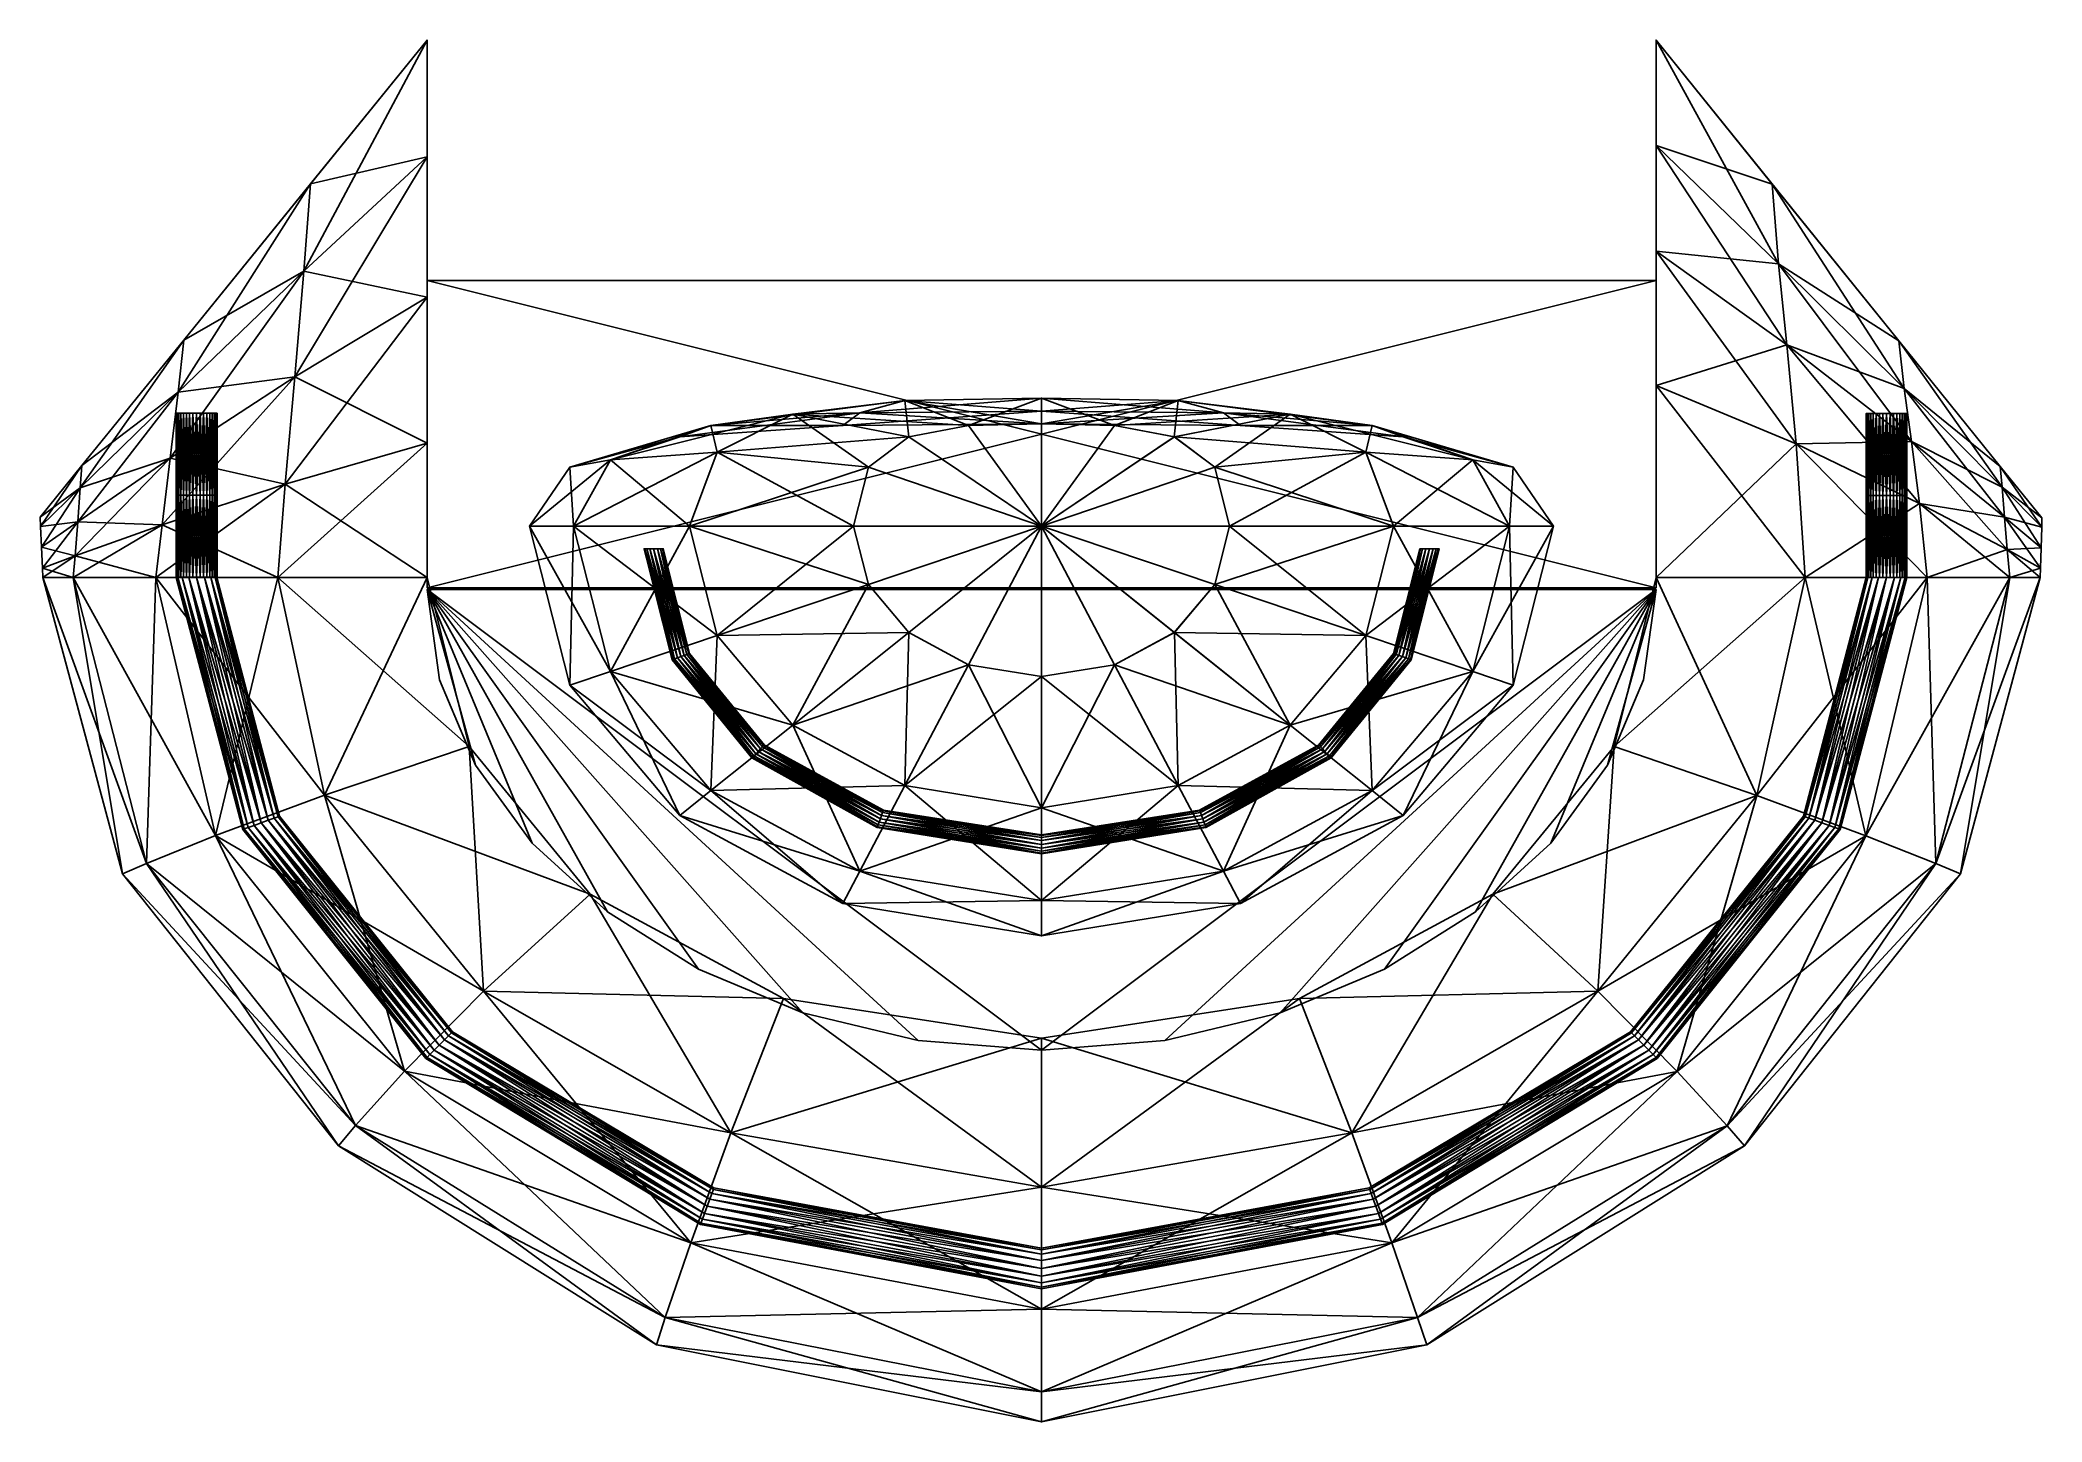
# Model space of a CAD drawing. Header units: metres. Extents: x -0.98 to 0.98, y -0.38 to 0.98.
import ezdxf

# ---------------------------------------------------------------- set-up
doc = ezdxf.new("R2010")
doc.units = ezdxf.units.M

msp = doc.modelspace()

# ---------------------------------------------------------------- linework, layer by layer
at = {"layer": 'Banana'}
for points in [[(-0.8376, 0.6819, 0.0706), (-0.8376, 0.6819, -0.0706), (-0.6, 0.975, 0)], [(-0.6, 0.975, 0.0477), (-0.7138, 0.8346, 0.0921), (-0.8376, 0.6819, 0.0706)], [(-0.6, 0.975, 0.0477), (-0.8376, 0.6819, 0.0706), (-0.6, 0.975, 0)], [(-0.6, 0.975, 0), (-0.8376, 0.6819, -0.0706), (-0.6, 0.975, -0.0477)], [(-0.6, 0.975, -0.0477), (-0.8376, 0.6819, -0.0706), (-0.7138, 0.8346, -0.0921)], [(-0.6, 0.975, 0.1), (-0.7202, 0.7491, 0.0921), (-0.7138, 0.8346, 0.0921)], [(-0.6, 0.975, 0.1), (-0.6, 0.8609, 0.1), (-0.7202, 0.7491, 0.0921)], [(-0.7138, 0.8346, -0.0921), (-0.6, 0.8609, -0.1), (-0.6, 0.975, -0.1)], [(-0.6, 0.975, -0.1), (-0.6, 0.975, -0.0477), (-0.7138, 0.8346, -0.0921)], [(-0.6, 0.975, 0.1), (-0.7138, 0.8346, 0.0921), (-0.6, 0.975, 0.0477)], [(-0.6, 0.975, 0.0477), (-0.6, 0.8609, 0.1), (-0.6, 0.975, 0.1)], [(-0.6, 0.975, 0.0477), (-0.6, 0.8609, 0.0477), (-0.6, 0.8609, 0.1)], [(-0.6, 0.975, 0), (-0.6, 0.8609, 0.0477), (-0.6, 0.975, 0.0477)], [(-0.6, 0.975, 0), (-0.6, 0.8609, 0), (-0.6, 0.8609, 0.0477)], [(-0.6, 0.975, -0.0477), (-0.6, 0.8609, 0), (-0.6, 0.975, 0)], [(-0.6, 0.975, -0.0477), (-0.6, 0.8609, -0.0477), (-0.6, 0.8609, 0)], [(-0.6, 0.975, -0.1), (-0.6, 0.8609, -0.0477), (-0.6, 0.975, -0.0477)], [(-0.6, 0.975, -0.1), (-0.6, 0.8609, -0.1), (-0.6, 0.8609, -0.0477)], [(0.7197, 0.7564, -0.0921), (0.6, 0.975, -0.1), (0.6, 0.8719, -0.1)], [(0.7197, 0.7564, -0.0921), (0.7135, 0.8343, -0.0921), (0.6, 0.975, -0.1)], [(0.6, 0.8719, 0.1), (0.6, 0.975, 0.1), (0.7135, 0.8343, 0.0921)], [(0.6, 0.8719, 0.0477), (0.6, 0.975, 0.1), (0.6, 0.8719, 0.1)], [(0.6, 0.8719, 0.0477), (0.6, 0.975, 0.0477), (0.6, 0.975, 0.1)], [(0.6, 0.8719, 0), (0.6, 0.975, 0.0477), (0.6, 0.8719, 0.0477)], [(0.6, 0.8719, 0), (0.6, 0.975, 0), (0.6, 0.975, 0.0477)], [(0.6, 0.8719, -0.0477), (0.6, 0.975, 0), (0.6, 0.8719, 0)], [(0.6, 0.8719, -0.0477), (0.6, 0.975, -0.0477), (0.6, 0.975, 0)], [(0.6, 0.8719, -0.1), (0.6, 0.975, -0.0477), (0.6, 0.8719, -0.0477)], [(0.6, 0.8719, -0.1), (0.6, 0.975, -0.1), (0.6, 0.975, -0.0477)], [(0.837, 0.6813, 0.0706), (0.6, 0.975, 0), (0.837, 0.6813, -0.0706)], [(0.6, 0.975, 0.0477), (0.837, 0.6813, 0.0706), (0.7135, 0.8343, 0.0921)], [(0.6, 0.975, 0.0477), (0.6, 0.975, 0), (0.837, 0.6813, 0.0706)], [(0.6, 0.975, 0), (0.6, 0.975, -0.0477), (0.837, 0.6813, -0.0706)], [(0.6, 0.975, -0.1), (0.7135, 0.8343, -0.0921), (0.6, 0.975, -0.0477)], [(0.6, 0.975, -0.0477), (0.7135, 0.8343, -0.0921), (0.837, 0.6813, -0.0706)], [(0.6, 0.975, 0.1), (0.6, 0.975, 0.0477), (0.7135, 0.8343, 0.0921)], [(-0.6, 0.8609, 0.1), (-0.7292, 0.646, 0.0921), (-0.7202, 0.7491, 0.0921)], [(-0.6, 0.8609, 0.1), (-0.6, 0.7239, 0.1), (-0.7292, 0.646, 0.0921)], [(-0.7138, 0.8346, -0.0921), (-0.7202, 0.7491, -0.0921), (-0.6, 0.8609, -0.1)], [(-0.7202, 0.7491, -0.0921), (-0.6, 0.7239, -0.1), (-0.6, 0.8609, -0.1)], [(-0.6, 0.8609, 0.0477), (-0.6, 0.7239, 0.1), (-0.6, 0.8609, 0.1)], [(-0.6, 0.8609, 0.0477), (-0.6, 0.7239, 0.0477), (-0.6, 0.7239, 0.1)], [(-0.6, 0.8609, 0), (-0.6, 0.7239, 0.0477), (-0.6, 0.8609, 0.0477)], [(-0.6, 0.8609, 0), (-0.6, 0.7239, 0), (-0.6, 0.7239, 0.0477)], [(-0.6, 0.8609, -0.0477), (-0.6, 0.7239, 0), (-0.6, 0.8609, 0)], [(-0.6, 0.8609, -0.0477), (-0.6, 0.7239, -0.0477), (-0.6, 0.7239, 0)], [(-0.6, 0.8609, -0.1), (-0.6, 0.7239, -0.0477), (-0.6, 0.8609, -0.0477)], [(-0.6, 0.8609, -0.1), (-0.6, 0.7239, -0.1), (-0.6, 0.7239, -0.0477)], [(0.7278, 0.6772, -0.0921), (0.6, 0.8719, -0.1), (0.6, 0.7687, -0.1)], [(0.7278, 0.6772, -0.0921), (0.7197, 0.7564, -0.0921), (0.6, 0.8719, -0.1)], [(0.6, 0.7687, 0.1), (0.6, 0.8719, 0.1), (0.7197, 0.7564, 0.0921)], [(0.6, 0.8719, 0.1), (0.7135, 0.8343, 0.0921), (0.7197, 0.7564, 0.0921)], [(0.6, 0.7687, 0.0477), (0.6, 0.8719, 0.1), (0.6, 0.7687, 0.1)], [(0.6, 0.7687, 0.0477), (0.6, 0.8719, 0.0477), (0.6, 0.8719, 0.1)], [(0.6, 0.7687, 0), (0.6, 0.8719, 0.0477), (0.6, 0.7687, 0.0477)], [(0.6, 0.7687, 0), (0.6, 0.8719, 0), (0.6, 0.8719, 0.0477)], [(0.6, 0.7687, -0.0477), (0.6, 0.8719, 0), (0.6, 0.7687, 0)], [(0.6, 0.7687, -0.0477), (0.6, 0.8719, -0.0477), (0.6, 0.8719, 0)], [(0.6, 0.7687, -0.1), (0.6, 0.8719, -0.0477), (0.6, 0.7687, -0.0477)], [(0.6, 0.7687, -0.1), (0.6, 0.8719, -0.1), (0.6, 0.8719, -0.0477)], [(-0.7138, 0.8346, 0.0921), (-0.8431, 0.6311, 0.0706), (-0.8376, 0.6819, 0.0706)], [(-0.7138, 0.8346, 0.0921), (-0.7202, 0.7491, 0.0921), (-0.8431, 0.6311, 0.0706)], [(-0.8376, 0.6819, -0.0706), (-0.7202, 0.7491, -0.0921), (-0.7138, 0.8346, -0.0921)], [(0.8424, 0.6346, -0.0706), (0.7135, 0.8343, -0.0921), (0.7197, 0.7564, -0.0921)], [(0.8424, 0.6346, -0.0706), (0.837, 0.6813, -0.0706), (0.7135, 0.8343, -0.0921)], [(0.7197, 0.7564, 0.0921), (0.7135, 0.8343, 0.0921), (0.837, 0.6813, 0.0706)], [(0.7368, 0.5805, -0.0921), (0.6, 0.7687, -0.1), (0.6, 0.6375, -0.1)], [(0.7368, 0.5805, -0.0921), (0.7278, 0.6772, -0.0921), (0.6, 0.7687, -0.1)], [(0.6, 0.6375, 0.1), (0.6, 0.7687, 0.1), (0.7278, 0.6772, 0.0921)], [(0.6, 0.7687, 0.1), (0.7197, 0.7564, 0.0921), (0.7278, 0.6772, 0.0921)], [(0.6, 0.6375, 0.0477), (0.6, 0.7687, 0.1), (0.6, 0.6375, 0.1)], [(0.6, 0.6375, 0.0477), (0.6, 0.7687, 0.0477), (0.6, 0.7687, 0.1)], [(0.6, 0.6375, 0), (0.6, 0.7687, 0.0477), (0.6, 0.6375, 0.0477)], [(0.6, 0.6375, 0), (0.6, 0.7687, 0), (0.6, 0.7687, 0.0477)], [(0.6, 0.6375, -0.0477), (0.6, 0.7687, 0), (0.6, 0.6375, 0)], [(0.6, 0.6375, -0.0477), (0.6, 0.7687, -0.0477), (0.6, 0.7687, 0)], [(0.6, 0.6375, -0.1), (0.6, 0.7687, -0.0477), (0.6, 0.6375, -0.0477)], [(0.6, 0.6375, -0.1), (0.6, 0.7687, -0.1), (0.6, 0.7687, -0.0477)], [(-0.7202, 0.7491, 0.0921), (-0.8508, 0.5664, 0.0706), (-0.8431, 0.6311, 0.0706)], [(-0.7202, 0.7491, 0.0921), (-0.7292, 0.646, 0.0921), (-0.8508, 0.5664, 0.0706)], [(-0.8376, 0.6819, -0.0706), (-0.8431, 0.6311, -0.0706), (-0.7202, 0.7491, -0.0921)], [(-0.8431, 0.6311, -0.0706), (-0.7292, 0.646, -0.0921), (-0.7202, 0.7491, -0.0921)], [(-0.7202, 0.7491, -0.0921), (-0.7292, 0.646, -0.0921), (-0.6, 0.7239, -0.1)], [(0.8493, 0.5827, -0.0706), (0.7197, 0.7564, -0.0921), (0.7278, 0.6772, -0.0921)], [(0.8493, 0.5827, -0.0706), (0.8424, 0.6346, -0.0706), (0.7197, 0.7564, -0.0921)], [(0.7278, 0.6772, 0.0921), (0.7197, 0.7564, 0.0921), (0.8424, 0.6346, 0.0706)], [(0.7197, 0.7564, 0.0921), (0.837, 0.6813, 0.0706), (0.8424, 0.6346, 0.0706)], [(-0.6, 0.7239, 0.1), (-0.7385, 0.5411, 0.0921), (-0.7292, 0.646, 0.0921)], [(-0.6, 0.7239, 0.1), (-0.6, 0.5813, 0.1), (-0.7385, 0.5411, 0.0921)], [(-0.7292, 0.646, -0.0921), (-0.6, 0.5813, -0.1), (-0.6, 0.7239, -0.1)], [(-0.6, 0.7239, 0.0477), (-0.6, 0.5813, 0.1), (-0.6, 0.7239, 0.1)], [(-0.6, 0.7239, 0.0477), (-0.6, 0.5813, 0.0477), (-0.6, 0.5813, 0.1)], [(-0.6, 0.7239, 0), (-0.6, 0.5813, 0.0477), (-0.6, 0.7239, 0.0477)], [(-0.6, 0.7239, 0), (-0.6, 0.5813, 0), (-0.6, 0.5813, 0.0477)], [(-0.6, 0.7239, -0.0477), (-0.6, 0.5813, 0), (-0.6, 0.7239, 0)], [(-0.6, 0.7239, -0.0477), (-0.6, 0.5813, -0.0477), (-0.6, 0.5813, 0)], [(-0.6, 0.7239, -0.1), (-0.6, 0.5813, -0.0477), (-0.6, 0.7239, -0.0477)], [(-0.6, 0.7239, -0.1), (-0.6, 0.5813, -0.1), (-0.6, 0.5813, -0.0477)], [(-0.8376, 0.6819, 0.0706), (-0.9388, 0.5377, 0.0388), (-0.9371, 0.5592, 0.0388)], [(-0.8376, 0.6819, 0.0706), (-0.8431, 0.6311, 0.0706), (-0.9388, 0.5377, 0.0388)], [(-0.9371, 0.5592, -0.0388), (-0.8431, 0.6311, -0.0706), (-0.8376, 0.6819, -0.0706)], [(-0.8376, 0.6819, 0.0706), (-0.9371, 0.5592, 0.0388), (-0.8376, 0.6819, -0.0706)], [(-0.8376, 0.6819, -0.0706), (-0.9371, 0.5592, 0.0388), (-0.9371, 0.5592, -0.0388)], [(0.6, 0.6375, 0.1), (0.7278, 0.6772, 0.0921), (0.7368, 0.5805, 0.0921)], [(0.8571, 0.5224, -0.0706), (0.7278, 0.6772, -0.0921), (0.7368, 0.5805, -0.0921)], [(0.8571, 0.5224, -0.0706), (0.8493, 0.5827, -0.0706), (0.7278, 0.6772, -0.0921)], [(0.7368, 0.5805, 0.0921), (0.7278, 0.6772, 0.0921), (0.8493, 0.5827, 0.0706)], [(0.7278, 0.6772, 0.0921), (0.8424, 0.6346, 0.0706), (0.8493, 0.5827, 0.0706)], [(0.938, 0.5382, -0.0388), (0.837, 0.6813, -0.0706), (0.8424, 0.6346, -0.0706)], [(0.938, 0.5382, -0.0388), (0.9361, 0.5584, -0.0388), (0.837, 0.6813, -0.0706)], [(0.8424, 0.6346, 0.0706), (0.837, 0.6813, 0.0706), (0.9361, 0.5584, 0.0388)], [(0.837, 0.6813, 0.0706), (0.837, 0.6813, -0.0706), (0.9361, 0.5584, 0.0388)], [(0.837, 0.6813, -0.0706), (0.9361, 0.5584, -0.0388), (0.9361, 0.5584, 0.0388)], [(-0.7292, 0.646, 0.0921), (-0.8587, 0.5015, 0.0706), (-0.8508, 0.5664, 0.0706)], [(-0.7292, 0.646, 0.0921), (-0.7385, 0.5411, 0.0921), (-0.8587, 0.5015, 0.0706)], [(-0.8431, 0.6311, -0.0706), (-0.8508, 0.5664, -0.0706), (-0.7292, 0.646, -0.0921)], [(-0.8508, 0.5664, -0.0706), (-0.7385, 0.5411, -0.0921), (-0.7292, 0.646, -0.0921)], [(-0.7292, 0.646, -0.0921), (-0.7385, 0.5411, -0.0921), (-0.6, 0.5813, -0.1)], [(-0.8431, 0.6311, 0.0706), (-0.9411, 0.5044, 0.0388), (-0.9388, 0.5377, 0.0388)], [(-0.8431, 0.6311, 0.0706), (-0.8508, 0.5664, 0.0706), (-0.9411, 0.5044, 0.0388)], [(-0.9371, 0.5592, -0.0388), (-0.9388, 0.5377, -0.0388), (-0.8431, 0.6311, -0.0706)], [(-0.9388, 0.5377, -0.0388), (-0.8508, 0.5664, -0.0706), (-0.8431, 0.6311, -0.0706)], [(0.7456, 0.45, -0.0921), (0.6, 0.6375, -0.1), (0.6, 0.45, -0.1)], [(0.7456, 0.45, -0.0921), (0.7368, 0.5805, -0.0921), (0.6, 0.6375, -0.1)], [(0.6, 0.45, 0.1), (0.6, 0.6375, 0.1), (0.7368, 0.5805, 0.0921)], [(0.6, 0.45, 0.0477), (0.6, 0.6375, 0.1), (0.6, 0.45, 0.1)], [(0.6, 0.45, 0.0477), (0.6, 0.6375, 0.0477), (0.6, 0.6375, 0.1)], [(0.6, 0.45, 0), (0.6, 0.6375, 0.0477), (0.6, 0.45, 0.0477)], [(0.6, 0.45, 0), (0.6, 0.6375, 0), (0.6, 0.6375, 0.0477)], [(0.6, 0.45, -0.0477), (0.6, 0.6375, 0), (0.6, 0.45, 0)], [(0.6, 0.45, -0.0477), (0.6, 0.6375, -0.0477), (0.6, 0.6375, 0)], [(0.6, 0.45, -0.1), (0.6, 0.6375, -0.0477), (0.6, 0.45, -0.0477)], [(0.6, 0.45, -0.1), (0.6, 0.6375, -0.1), (0.6, 0.6375, -0.0477)], [(0.9402, 0.5089, -0.0388), (0.8424, 0.6346, -0.0706), (0.8493, 0.5827, -0.0706)], [(0.9402, 0.5089, -0.0388), (0.938, 0.5382, -0.0388), (0.8424, 0.6346, -0.0706)], [(0.8493, 0.5827, 0.0706), (0.8424, 0.6346, 0.0706), (0.938, 0.5382, 0.0388)], [(0.8424, 0.6346, 0.0706), (0.9361, 0.5584, 0.0388), (0.938, 0.5382, 0.0388)], [(-0.6, 0.5813, 0.1), (-0.7456, 0.45, 0.0921), (-0.7385, 0.5411, 0.0921)], [(-0.6, 0.5813, 0.1), (-0.6, 0.45, 0.1), (-0.7456, 0.45, 0.0921)], [(-0.7385, 0.5411, -0.0921), (-0.6, 0.45, -0.1), (-0.6, 0.5813, -0.1)], [(-0.6, 0.5813, 0.0477), (-0.6, 0.45, 0.1), (-0.6, 0.5813, 0.1)], [(-0.6, 0.5813, 0.0477), (-0.6, 0.45, 0.0477), (-0.6, 0.45, 0.1)], [(-0.6, 0.5813, 0), (-0.6, 0.45, 0.0477), (-0.6, 0.5813, 0.0477)], [(-0.6, 0.5813, 0), (-0.6, 0.45, 0), (-0.6, 0.45, 0.0477)], [(-0.6, 0.5813, -0.0477), (-0.6, 0.45, 0), (-0.6, 0.5813, 0)], [(-0.6, 0.5813, -0.0477), (-0.6, 0.45, -0.0477), (-0.6, 0.45, 0)], [(-0.6, 0.5813, -0.1), (-0.6, 0.45, -0.0477), (-0.6, 0.5813, -0.0477)], [(-0.6, 0.5813, -0.1), (-0.6, 0.45, -0.1), (-0.6, 0.45, -0.0477)], [(0.6, 0.45, 0.1), (0.7368, 0.5805, 0.0921), (0.7456, 0.45, 0.0921)], [(0.7368, 0.5805, 0.0921), (0.8493, 0.5827, 0.0706), (0.8571, 0.5224, 0.0706)], [(0.8648, 0.45, -0.0706), (0.7368, 0.5805, -0.0921), (0.7456, 0.45, -0.0921)], [(0.8648, 0.45, -0.0706), (0.8571, 0.5224, -0.0706), (0.7368, 0.5805, -0.0921)], [(0.7456, 0.45, 0.0921), (0.7368, 0.5805, 0.0921), (0.8571, 0.5224, 0.0706)], [(0.9427, 0.4772, -0.0388), (0.8493, 0.5827, -0.0706), (0.8571, 0.5224, -0.0706)], [(0.9427, 0.4772, -0.0388), (0.9402, 0.5089, -0.0388), (0.8493, 0.5827, -0.0706)], [(0.8571, 0.5224, 0.0706), (0.8493, 0.5827, 0.0706), (0.9402, 0.5089, 0.0388)], [(0.8493, 0.5827, 0.0706), (0.938, 0.5382, 0.0388), (0.9402, 0.5089, 0.0388)], [(-0.9778, 0.5089, 0), (-0.9388, 0.5377, -0.0388), (-0.9371, 0.5592, -0.0388)], [(-0.9371, 0.5592, 0.0388), (-0.9774, 0.4997, 0), (-0.9778, 0.5089, 0)], [(-0.9778, 0.5089, 0), (-0.9371, 0.5592, -0.0388), (-0.9371, 0.5592, 0.0388)], [(-0.9371, 0.5592, 0.0388), (-0.9388, 0.5377, 0.0388), (-0.9774, 0.4997, 0)], [(-0.8508, 0.5664, 0.0706), (-0.9434, 0.4712, 0.0388), (-0.9411, 0.5044, 0.0388)], [(-0.8508, 0.5664, 0.0706), (-0.8587, 0.5015, 0.0706), (-0.9434, 0.4712, 0.0388)], [(-0.9388, 0.5377, -0.0388), (-0.9411, 0.5044, -0.0388), (-0.8508, 0.5664, -0.0706)], [(-0.9411, 0.5044, -0.0388), (-0.8587, 0.5015, -0.0706), (-0.8508, 0.5664, -0.0706)], [(-0.8508, 0.5664, -0.0706), (-0.8587, 0.5015, -0.0706), (-0.7385, 0.5411, -0.0921)], [(0.9765, 0.499, 0), (0.9361, 0.5584, -0.0388), (0.938, 0.5382, -0.0388)], [(0.9765, 0.499, 0), (0.9768, 0.5081, 0), (0.9361, 0.5584, -0.0388)], [(0.938, 0.5382, 0.0388), (0.9361, 0.5584, 0.0388), (0.9768, 0.5081, 0)], [(0.9768, 0.5081, 0), (0.9361, 0.5584, 0.0388), (0.9361, 0.5584, -0.0388)], [(-0.9778, 0.5089, 0), (-0.9774, 0.4997, 0), (-0.9388, 0.5377, -0.0388)], [(-0.9774, 0.4997, 0), (-0.9411, 0.5044, -0.0388), (-0.9388, 0.5377, -0.0388)], [(-0.9388, 0.5377, 0.0388), (-0.9764, 0.4795, 0), (-0.9774, 0.4997, 0)], [(-0.9388, 0.5377, 0.0388), (-0.9411, 0.5044, 0.0388), (-0.9764, 0.4795, 0)], [(-0.7385, 0.5411, 0.0921), (-0.8648, 0.45, 0.0706), (-0.8587, 0.5015, 0.0706)], [(-0.7385, 0.5411, 0.0921), (-0.7456, 0.45, 0.0921), (-0.8648, 0.45, 0.0706)], [(-0.8587, 0.5015, -0.0706), (-0.7456, 0.45, -0.0921), (-0.7385, 0.5411, -0.0921)], [(-0.7385, 0.5411, -0.0921), (-0.7456, 0.45, -0.0921), (-0.6, 0.45, -0.1)], [(0.9759, 0.479, 0), (0.938, 0.5382, -0.0388), (0.9402, 0.5089, -0.0388)], [(0.9759, 0.479, 0), (0.9765, 0.499, 0), (0.938, 0.5382, -0.0388)], [(0.9402, 0.5089, 0.0388), (0.938, 0.5382, 0.0388), (0.9765, 0.499, 0)], [(0.938, 0.5382, 0.0388), (0.9768, 0.5081, 0), (0.9765, 0.499, 0)], [(0.7456, 0.45, 0.0921), (0.8571, 0.5224, 0.0706), (0.8648, 0.45, 0.0706)], [(0.9454, 0.45, -0.0388), (0.8571, 0.5224, -0.0706), (0.8648, 0.45, -0.0706)], [(0.9454, 0.45, -0.0388), (0.9427, 0.4772, -0.0388), (0.8571, 0.5224, -0.0706)], [(0.8648, 0.45, 0.0706), (0.8571, 0.5224, 0.0706), (0.9427, 0.4772, 0.0388)], [(0.8571, 0.5224, 0.0706), (0.9402, 0.5089, 0.0388), (0.9427, 0.4772, 0.0388)], [(0.9753, 0.4591, 0), (0.9402, 0.5089, -0.0388), (0.9427, 0.4772, -0.0388)], [(0.9753, 0.4591, 0), (0.9759, 0.479, 0), (0.9402, 0.5089, -0.0388)], [(0.9427, 0.4772, 0.0388), (0.9402, 0.5089, 0.0388), (0.9759, 0.479, 0)], [(0.9402, 0.5089, 0.0388), (0.9765, 0.499, 0), (0.9759, 0.479, 0)], [(-0.9774, 0.4997, 0), (-0.9764, 0.4795, 0), (-0.9411, 0.5044, -0.0388)], [(-0.9764, 0.4795, 0), (-0.9434, 0.4712, -0.0388), (-0.9411, 0.5044, -0.0388)], [(-0.9411, 0.5044, 0.0388), (-0.9754, 0.4592, 0), (-0.9764, 0.4795, 0)], [(-0.9411, 0.5044, 0.0388), (-0.9434, 0.4712, 0.0388), (-0.9754, 0.4592, 0)], [(-0.8587, 0.5015, 0.0706), (-0.9454, 0.45, 0.0388), (-0.9434, 0.4712, 0.0388)], [(-0.8587, 0.5015, 0.0706), (-0.8648, 0.45, 0.0706), (-0.9454, 0.45, 0.0388)], [(-0.9411, 0.5044, -0.0388), (-0.9434, 0.4712, -0.0388), (-0.8587, 0.5015, -0.0706)], [(-0.9434, 0.4712, -0.0388), (-0.8648, 0.45, -0.0706), (-0.8587, 0.5015, -0.0706)], [(-0.8587, 0.5015, -0.0706), (-0.8648, 0.45, -0.0706), (-0.7456, 0.45, -0.0921)], [(-0.9764, 0.4795, 0), (-0.9754, 0.4592, 0), (-0.9434, 0.4712, -0.0388)], [(-0.9754, 0.4592, 0), (-0.9454, 0.45, -0.0388), (-0.9434, 0.4712, -0.0388)], [(-0.9434, 0.4712, 0.0388), (-0.975, 0.45, 0), (-0.9754, 0.4592, 0)], [(-0.9434, 0.4712, 0.0388), (-0.9454, 0.45, 0.0388), (-0.975, 0.45, 0)], [(-0.9434, 0.4712, -0.0388), (-0.9454, 0.45, -0.0388), (-0.8648, 0.45, -0.0706)], [(0.8648, 0.45, 0.0706), (0.9427, 0.4772, 0.0388), (0.9454, 0.45, 0.0388)], [(0.9427, 0.4772, 0.0388), (0.9759, 0.479, 0), (0.9753, 0.4591, 0)], [(0.975, 0.45, 0), (0.9427, 0.4772, -0.0388), (0.9454, 0.45, -0.0388)], [(0.975, 0.45, 0), (0.9753, 0.4591, 0), (0.9427, 0.4772, -0.0388)], [(0.9454, 0.45, 0.0388), (0.9427, 0.4772, 0.0388), (0.9753, 0.4591, 0)], [(-0.9754, 0.4592, 0), (-0.975, 0.45, 0), (-0.9454, 0.45, -0.0388)], [(-0.975, 0.45, 0), (-0.8738, 0.1707, -0.0388), (-0.9454, 0.45, -0.0388)], [(-0.975, 0.45, 0), (-0.8972, 0.1606, 0), (-0.8738, 0.1707, -0.0388)], [(-0.9454, 0.45, 0.0388), (-0.8972, 0.1606, 0), (-0.975, 0.45, 0)], [(-0.9454, 0.45, -0.0388), (-0.8066, 0.1979, -0.0706), (-0.8648, 0.45, -0.0706)], [(-0.9454, 0.45, -0.0388), (-0.8738, 0.1707, -0.0388), (-0.8066, 0.1979, -0.0706)], [(-0.9454, 0.45, 0.0388), (-0.8738, 0.1707, 0.0388), (-0.8972, 0.1606, 0)], [(-0.8648, 0.45, 0.0706), (-0.8738, 0.1707, 0.0388), (-0.9454, 0.45, 0.0388)], [(-0.8648, 0.45, 0.0706), (-0.8066, 0.1979, 0.0706), (-0.8738, 0.1707, 0.0388)], [(-0.8648, 0.45, -0.0706), (-0.7001, 0.2374, -0.0921), (-0.7456, 0.45, -0.0921)], [(-0.8648, 0.45, -0.0706), (-0.8066, 0.1979, -0.0706), (-0.7001, 0.2374, -0.0921)], [(-0.7456, 0.45, 0.0921), (-0.8066, 0.1979, 0.0706), (-0.8648, 0.45, 0.0706)], [(-0.7456, 0.45, 0.0921), (-0.7001, 0.2374, 0.0921), (-0.8066, 0.1979, 0.0706)], [(-0.7456, 0.45, -0.0921), (-0.559, 0.2848, -0.1), (-0.6, 0.45, -0.1)], [(-0.7456, 0.45, -0.0921), (-0.7001, 0.2374, -0.0921), (-0.559, 0.2848, -0.1)], [(-0.6, 0.45, 0.1), (-0.7001, 0.2374, 0.0921), (-0.7456, 0.45, 0.0921)], [(-0.6, 0.45, 0.1), (-0.559, 0.2848, 0.1), (-0.7001, 0.2374, 0.0921)], [(-0.6, 0.45, 0.0477), (-0.559, 0.2848, 0.1), (-0.6, 0.45, 0.1)], [(-0.6, 0.45, 0.0477), (-0.559, 0.2848, 0.0477), (-0.559, 0.2848, 0.1)], [(-0.6, 0.45, 0), (-0.559, 0.2848, 0.0477), (-0.6, 0.45, 0.0477)], [(-0.6, 0.45, 0), (-0.559, 0.2848, 0), (-0.559, 0.2848, 0.0477)], [(-0.6, 0.45, -0.0477), (-0.559, 0.2848, 0), (-0.6, 0.45, 0)], [(-0.6, 0.45, -0.0477), (-0.559, 0.2848, -0.0477), (-0.559, 0.2848, 0)], [(-0.6, 0.45, -0.1), (-0.559, 0.2848, -0.0477), (-0.6, 0.45, -0.0477)], [(-0.6, 0.45, -0.1), (-0.559, 0.2848, -0.1), (-0.559, 0.2848, -0.0477)], [(0.6983, 0.2371, -0.0921), (0.6, 0.45, -0.1), (0.559, 0.2848, -0.1)], [(0.559, 0.2848, 0.1), (0.7456, 0.45, 0.0921), (0.6983, 0.2371, 0.0921)], [(0.559, 0.2848, 0.1), (0.6, 0.45, 0.1), (0.7456, 0.45, 0.0921)], [(0.559, 0.2848, 0.0477), (0.6, 0.45, 0.1), (0.559, 0.2848, 0.1)], [(0.559, 0.2848, 0.0477), (0.6, 0.45, 0.0477), (0.6, 0.45, 0.1)], [(0.559, 0.2848, 0), (0.6, 0.45, 0.0477), (0.559, 0.2848, 0.0477)], [(0.559, 0.2848, 0), (0.6, 0.45, 0), (0.6, 0.45, 0.0477)], [(0.559, 0.2848, -0.0477), (0.6, 0.45, 0), (0.559, 0.2848, 0)], [(0.559, 0.2848, -0.0477), (0.6, 0.45, -0.0477), (0.6, 0.45, 0)], [(0.559, 0.2848, -0.1), (0.6, 0.45, -0.0477), (0.559, 0.2848, -0.0477)], [(0.559, 0.2848, -0.1), (0.6, 0.45, -0.1), (0.6, 0.45, -0.0477)], [(0.6983, 0.2371, -0.0921), (0.7456, 0.45, -0.0921), (0.6, 0.45, -0.1)], [(0.8049, 0.1976, -0.0706), (0.7456, 0.45, -0.0921), (0.6983, 0.2371, -0.0921)], [(0.6983, 0.2371, 0.0921), (0.8648, 0.45, 0.0706), (0.8049, 0.1976, 0.0706)], [(0.6983, 0.2371, 0.0921), (0.7456, 0.45, 0.0921), (0.8648, 0.45, 0.0706)], [(0.8049, 0.1976, -0.0706), (0.8648, 0.45, -0.0706), (0.7456, 0.45, -0.0921)], [(0.8732, 0.1706, -0.0388), (0.8648, 0.45, -0.0706), (0.8049, 0.1976, -0.0706)], [(0.8049, 0.1976, 0.0706), (0.9454, 0.45, 0.0388), (0.8732, 0.1706, 0.0388)], [(0.8049, 0.1976, 0.0706), (0.8648, 0.45, 0.0706), (0.9454, 0.45, 0.0388)], [(0.8732, 0.1706, -0.0388), (0.9454, 0.45, -0.0388), (0.8648, 0.45, -0.0706)], [(0.8972, 0.1606, 0), (0.9454, 0.45, -0.0388), (0.8732, 0.1706, -0.0388)], [(0.8732, 0.1706, 0.0388), (0.975, 0.45, 0), (0.8972, 0.1606, 0)], [(0.8732, 0.1706, 0.0388), (0.9454, 0.45, 0.0388), (0.975, 0.45, 0)], [(0.8972, 0.1606, 0), (0.975, 0.45, 0), (0.9454, 0.45, -0.0388)], [(0.9454, 0.45, 0.0388), (0.9753, 0.4591, 0), (0.975, 0.45, 0)], [(-0.7001, 0.2374, -0.0921), (-0.4406, 0.1406, -0.1), (-0.559, 0.2848, -0.1)], [(-0.559, 0.2848, 0.1), (-0.5448, 0.046, 0.0921), (-0.7001, 0.2374, 0.0921)], [(-0.559, 0.2848, 0.1), (-0.4406, 0.1406, 0.1), (-0.5448, 0.046, 0.0921)], [(-0.559, 0.2848, 0.0477), (-0.4406, 0.1406, 0.1), (-0.559, 0.2848, 0.1)], [(-0.559, 0.2848, 0.0477), (-0.4406, 0.1406, 0.0477), (-0.4406, 0.1406, 0.1)], [(-0.559, 0.2848, 0), (-0.4406, 0.1406, 0.0477), (-0.559, 0.2848, 0.0477)], [(-0.559, 0.2848, 0), (-0.4406, 0.1406, 0), (-0.4406, 0.1406, 0.0477)], [(-0.559, 0.2848, -0.0477), (-0.4406, 0.1406, 0), (-0.559, 0.2848, 0)], [(-0.559, 0.2848, -0.0477), (-0.4406, 0.1406, -0.0477), (-0.4406, 0.1406, 0)], [(-0.559, 0.2848, -0.1), (-0.4406, 0.1406, -0.0477), (-0.559, 0.2848, -0.0477)], [(-0.559, 0.2848, -0.1), (-0.4406, 0.1406, -0.1), (-0.4406, 0.1406, -0.0477)], [(0.5431, 0.0457, -0.0921), (0.559, 0.2848, -0.1), (0.4406, 0.1406, -0.1)], [(0.4406, 0.1406, 0.1), (0.559, 0.2848, 0.1), (0.6983, 0.2371, 0.0921)], [(0.4406, 0.1406, 0.0477), (0.559, 0.2848, 0.1), (0.4406, 0.1406, 0.1)], [(0.4406, 0.1406, 0.0477), (0.559, 0.2848, 0.0477), (0.559, 0.2848, 0.1)], [(0.4406, 0.1406, 0), (0.559, 0.2848, 0.0477), (0.4406, 0.1406, 0.0477)], [(0.4406, 0.1406, 0), (0.559, 0.2848, 0), (0.559, 0.2848, 0.0477)], [(0.4406, 0.1406, -0.0477), (0.559, 0.2848, 0), (0.4406, 0.1406, 0)], [(0.4406, 0.1406, -0.0477), (0.559, 0.2848, -0.0477), (0.559, 0.2848, 0)], [(0.4406, 0.1406, -0.1), (0.559, 0.2848, -0.0477), (0.4406, 0.1406, -0.0477)], [(0.4406, 0.1406, -0.1), (0.559, 0.2848, -0.1), (0.559, 0.2848, -0.0477)], [(0.5431, 0.0457, -0.0921), (0.6983, 0.2371, -0.0921), (0.559, 0.2848, -0.1)], [(-0.8066, 0.1979, -0.0706), (-0.5448, 0.046, -0.0921), (-0.7001, 0.2374, -0.0921)], [(-0.7001, 0.2374, 0.0921), (-0.6219, -0.0322, 0.0706), (-0.8066, 0.1979, 0.0706)], [(-0.7001, 0.2374, -0.0921), (-0.5448, 0.046, -0.0921), (-0.4406, 0.1406, -0.1)], [(-0.7001, 0.2374, 0.0921), (-0.5448, 0.046, 0.0921), (-0.6219, -0.0322, 0.0706)], [(0.4406, 0.1406, 0.1), (0.6983, 0.2371, 0.0921), (0.5431, 0.0457, 0.0921)], [(0.6205, -0.0325, -0.0706), (0.6983, 0.2371, -0.0921), (0.5431, 0.0457, -0.0921)], [(0.5431, 0.0457, 0.0921), (0.6983, 0.2371, 0.0921), (0.8049, 0.1976, 0.0706)], [(0.6205, -0.0325, -0.0706), (0.8049, 0.1976, -0.0706), (0.6983, 0.2371, -0.0921)], [(-0.8738, 0.1707, -0.0388), (-0.6219, -0.0322, -0.0706), (-0.8066, 0.1979, -0.0706)], [(-0.8066, 0.1979, 0.0706), (-0.6699, -0.0855, 0.0388), (-0.8738, 0.1707, 0.0388)], [(-0.8066, 0.1979, -0.0706), (-0.6219, -0.0322, -0.0706), (-0.5448, 0.046, -0.0921)], [(-0.8066, 0.1979, 0.0706), (-0.6219, -0.0322, 0.0706), (-0.6699, -0.0855, 0.0388)], [(0.5431, 0.0457, 0.0921), (0.8049, 0.1976, 0.0706), (0.6205, -0.0325, 0.0706)], [(0.6693, -0.0856, -0.0388), (0.8049, 0.1976, -0.0706), (0.6205, -0.0325, -0.0706)], [(0.6205, -0.0325, 0.0706), (0.8049, 0.1976, 0.0706), (0.8732, 0.1706, 0.0388)], [(0.6693, -0.0856, -0.0388), (0.8732, 0.1706, -0.0388), (0.8049, 0.1976, -0.0706)], [(-0.8972, 0.1606, 0), (-0.6699, -0.0855, -0.0388), (-0.8738, 0.1707, -0.0388)], [(-0.8738, 0.1707, 0.0388), (-0.6864, -0.1051, 0), (-0.8972, 0.1606, 0)], [(-0.8972, 0.1606, 0), (-0.6864, -0.1051, 0), (-0.6699, -0.0855, -0.0388)], [(-0.8738, 0.1707, -0.0388), (-0.6699, -0.0855, -0.0388), (-0.6219, -0.0322, -0.0706)], [(-0.8738, 0.1707, 0.0388), (-0.6699, -0.0855, 0.0388), (-0.6864, -0.1051, 0)], [(0.6205, -0.0325, 0.0706), (0.8732, 0.1706, 0.0388), (0.6693, -0.0856, 0.0388)], [(0.6864, -0.1051, 0), (0.8732, 0.1706, -0.0388), (0.6693, -0.0856, -0.0388)], [(0.6693, -0.0856, 0.0388), (0.8732, 0.1706, 0.0388), (0.8972, 0.1606, 0)], [(0.6693, -0.0856, 0.0388), (0.8972, 0.1606, 0), (0.6864, -0.1051, 0)], [(0.6864, -0.1051, 0), (0.8972, 0.1606, 0), (0.8732, 0.1706, -0.0388)], [(-0.5448, 0.046, -0.0921), (-0.252, 0.0387, -0.1), (-0.4406, 0.1406, -0.1)], [(-0.4406, 0.1406, 0.1), (-0.3034, -0.0924, 0.0921), (-0.5448, 0.046, 0.0921)], [(-0.4406, 0.1406, 0.1), (-0.252, 0.0387, 0.1), (-0.3034, -0.0924, 0.0921)], [(-0.4406, 0.1406, 0.0477), (-0.252, 0.0387, 0.1), (-0.4406, 0.1406, 0.1)], [(-0.4406, 0.1406, 0.0477), (-0.252, 0.0387, 0.0477), (-0.252, 0.0387, 0.1)], [(-0.4406, 0.1406, 0), (-0.252, 0.0387, 0.0477), (-0.4406, 0.1406, 0.0477)], [(-0.4406, 0.1406, 0), (-0.252, 0.0387, 0), (-0.252, 0.0387, 0.0477)], [(-0.4406, 0.1406, -0.0477), (-0.252, 0.0387, 0), (-0.4406, 0.1406, 0)], [(-0.4406, 0.1406, -0.0477), (-0.252, 0.0387, -0.0477), (-0.252, 0.0387, 0)], [(-0.4406, 0.1406, -0.1), (-0.252, 0.0387, -0.0477), (-0.4406, 0.1406, -0.0477)], [(-0.4406, 0.1406, -0.1), (-0.252, 0.0387, -0.1), (-0.252, 0.0387, -0.0477)], [(0.3028, -0.0925, -0.0921), (0.4406, 0.1406, -0.1), (0.252, 0.0387, -0.1)], [(0.252, 0.0387, 0.1), (0.4406, 0.1406, 0.1), (0.5431, 0.0457, 0.0921)], [(0.252, 0.0387, 0.0477), (0.4406, 0.1406, 0.1), (0.252, 0.0387, 0.1)], [(0.252, 0.0387, 0.0477), (0.4406, 0.1406, 0.0477), (0.4406, 0.1406, 0.1)], [(0.252, 0.0387, 0), (0.4406, 0.1406, 0.0477), (0.252, 0.0387, 0.0477)], [(0.252, 0.0387, 0), (0.4406, 0.1406, 0), (0.4406, 0.1406, 0.0477)], [(0.252, 0.0387, -0.0477), (0.4406, 0.1406, 0), (0.252, 0.0387, 0)], [(0.252, 0.0387, -0.0477), (0.4406, 0.1406, -0.0477), (0.4406, 0.1406, 0)], [(0.252, 0.0387, -0.1), (0.4406, 0.1406, -0.0477), (0.252, 0.0387, -0.0477)], [(0.252, 0.0387, -0.1), (0.4406, 0.1406, -0.1), (0.4406, 0.1406, -0.0477)], [(0.3028, -0.0925, -0.0921), (0.5431, 0.0457, -0.0921), (0.4406, 0.1406, -0.1)], [(-0.6219, -0.0322, -0.0706), (-0.3034, -0.0924, -0.0921), (-0.5448, 0.046, -0.0921)], [(-0.5448, 0.046, 0.0921), (-0.3425, -0.2, 0.0706), (-0.6219, -0.0322, 0.0706)], [(-0.5448, 0.046, -0.0921), (-0.3034, -0.0924, -0.0921), (-0.252, 0.0387, -0.1)], [(-0.5448, 0.046, 0.0921), (-0.3034, -0.0924, 0.0921), (-0.3425, -0.2, 0.0706)], [(0.252, 0.0387, 0.1), (0.5431, 0.0457, 0.0921), (0.3028, -0.0925, 0.0921)], [(0.342, -0.2, -0.0706), (0.5431, 0.0457, -0.0921), (0.3028, -0.0925, -0.0921)], [(0.3028, -0.0925, 0.0921), (0.5431, 0.0457, 0.0921), (0.6205, -0.0325, 0.0706)], [(0.342, -0.2, -0.0706), (0.6205, -0.0325, -0.0706), (0.5431, 0.0457, -0.0921)], [(-0.3034, -0.0924, -0.0921), (0, 0, -0.1), (-0.252, 0.0387, -0.1)], [(-0.252, 0.0387, 0.1), (0, -0.1456, 0.0921), (-0.3034, -0.0924, 0.0921)], [(-0.252, 0.0387, 0.1), (0, 0, 0.1), (0, -0.1456, 0.0921)], [(-0.252, 0.0387, 0.0477), (0, 0, 0.1), (-0.252, 0.0387, 0.1)], [(-0.252, 0.0387, 0.0477), (0, 0, 0.0477), (0, 0, 0.1)], [(-0.252, 0.0387, 0), (0, 0, 0.0477), (-0.252, 0.0387, 0.0477)], [(-0.252, 0.0387, 0), (0, 0), (0, 0, 0.0477)], [(-0.252, 0.0387, -0.0477), (0, 0), (-0.252, 0.0387, 0)], [(-0.252, 0.0387, -0.0477), (0, 0, -0.0477), (0, 0)], [(-0.252, 0.0387, -0.1), (0, 0, -0.0477), (-0.252, 0.0387, -0.0477)], [(-0.252, 0.0387, -0.1), (0, 0, -0.1), (0, 0, -0.0477)], [(0, -0.1456, -0.0921), (0.252, 0.0387, -0.1), (0, 0, -0.1)], [(0, -0.1456, -0.0921), (0.3028, -0.0925, -0.0921), (0.252, 0.0387, -0.1)], [(0, 0, 0.1), (0.252, 0.0387, 0.1), (0.3028, -0.0925, 0.0921)], [(0, 0, 0.0477), (0.252, 0.0387, 0.1), (0, 0, 0.1)], [(0, 0, 0.0477), (0.252, 0.0387, 0.0477), (0.252, 0.0387, 0.1)], [(0, 0), (0.252, 0.0387, 0.0477), (0, 0, 0.0477)], [(0, 0), (0.252, 0.0387, 0), (0.252, 0.0387, 0.0477)], [(0, 0, -0.0477), (0.252, 0.0387, 0), (0, 0)], [(0, 0, -0.0477), (0.252, 0.0387, -0.0477), (0.252, 0.0387, 0)], [(0, 0, -0.1), (0.252, 0.0387, -0.0477), (0, 0, -0.0477)], [(0, 0, -0.1), (0.252, 0.0387, -0.1), (0.252, 0.0387, -0.0477)], [(-0.3034, -0.0924, -0.0921), (0, -0.1456, -0.0921), (0, 0, -0.1)], [(0, 0, 0.1), (0.3028, -0.0925, 0.0921), (0, -0.1456, 0.0921)], [(-0.6699, -0.0855, -0.0388), (-0.3425, -0.2, -0.0706), (-0.6219, -0.0322, -0.0706)], [(-0.6219, -0.0322, 0.0706), (-0.3674, -0.2728, 0.0388), (-0.6699, -0.0855, 0.0388)], [(-0.6219, -0.0322, -0.0706), (-0.3425, -0.2, -0.0706), (-0.3034, -0.0924, -0.0921)], [(-0.6219, -0.0322, 0.0706), (-0.3425, -0.2, 0.0706), (-0.3674, -0.2728, 0.0388)], [(0.3028, -0.0925, 0.0921), (0.6205, -0.0325, 0.0706), (0.342, -0.2, 0.0706)], [(0.3672, -0.2728, -0.0388), (0.6205, -0.0325, -0.0706), (0.342, -0.2, -0.0706)], [(0.342, -0.2, 0.0706), (0.6205, -0.0325, 0.0706), (0.6693, -0.0856, 0.0388)], [(0.3672, -0.2728, -0.0388), (0.6693, -0.0856, -0.0388), (0.6205, -0.0325, -0.0706)], [(-0.6864, -0.1051, 0), (-0.3674, -0.2728, -0.0388), (-0.6699, -0.0855, -0.0388)], [(-0.6699, -0.0855, 0.0388), (-0.3761, -0.2996, 0), (-0.6864, -0.1051, 0)], [(-0.6699, -0.0855, -0.0388), (-0.3674, -0.2728, -0.0388), (-0.3425, -0.2, -0.0706)], [(-0.6699, -0.0855, 0.0388), (-0.3674, -0.2728, 0.0388), (-0.3761, -0.2996, 0)], [(-0.3425, -0.2, -0.0706), (0, -0.1456, -0.0921), (-0.3034, -0.0924, -0.0921)], [(-0.3034, -0.0924, 0.0921), (0, -0.2648, 0.0706), (-0.3425, -0.2, 0.0706)], [(-0.3034, -0.0924, 0.0921), (0, -0.1456, 0.0921), (0, -0.2648, 0.0706)], [(0, -0.2648, -0.0706), (0.3028, -0.0925, -0.0921), (0, -0.1456, -0.0921)], [(0, -0.2648, -0.0706), (0.342, -0.2, -0.0706), (0.3028, -0.0925, -0.0921)], [(0, -0.1456, 0.0921), (0.3028, -0.0925, 0.0921), (0.342, -0.2, 0.0706)], [(0.342, -0.2, 0.0706), (0.6693, -0.0856, 0.0388), (0.3672, -0.2728, 0.0388)], [(0.3761, -0.2996, 0), (0.6693, -0.0856, -0.0388), (0.3672, -0.2728, -0.0388)], [(0.3672, -0.2728, 0.0388), (0.6693, -0.0856, 0.0388), (0.6864, -0.1051, 0)], [(0.3761, -0.2996, 0), (0.6864, -0.1051, 0), (0.6693, -0.0856, -0.0388)], [(-0.6864, -0.1051, 0), (-0.3761, -0.2996, 0), (-0.3674, -0.2728, -0.0388)], [(0.3672, -0.2728, 0.0388), (0.6864, -0.1051, 0), (0.3761, -0.2996, 0)], [(-0.3425, -0.2, -0.0706), (0, -0.2648, -0.0706), (0, -0.1456, -0.0921)], [(0, -0.1456, 0.0921), (0.342, -0.2, 0.0706), (0, -0.2648, 0.0706)], [(-0.3674, -0.2728, -0.0388), (0, -0.2648, -0.0706), (-0.3425, -0.2, -0.0706)], [(-0.3425, -0.2, 0.0706), (0, -0.3454, 0.0388), (-0.3674, -0.2728, 0.0388)], [(-0.3425, -0.2, 0.0706), (0, -0.2648, 0.0706), (0, -0.3454, 0.0388)], [(0, -0.3454, -0.0388), (0.342, -0.2, -0.0706), (0, -0.2648, -0.0706)], [(0, -0.3454, -0.0388), (0.3672, -0.2728, -0.0388), (0.342, -0.2, -0.0706)], [(0, -0.2648, 0.0706), (0.342, -0.2, 0.0706), (0.3672, -0.2728, 0.0388)], [(-0.3761, -0.2996, 0), (0, -0.3454, -0.0388), (-0.3674, -0.2728, -0.0388)], [(-0.3674, -0.2728, 0.0388), (0, -0.375), (-0.3761, -0.2996, 0)], [(-0.3674, -0.2728, -0.0388), (0, -0.3454, -0.0388), (0, -0.2648, -0.0706)], [(-0.3674, -0.2728, 0.0388), (0, -0.3454, 0.0388), (0, -0.375)], [(0, -0.2648, 0.0706), (0.3672, -0.2728, 0.0388), (0, -0.3454, 0.0388)], [(0, -0.375, 0), (0.3672, -0.2728, -0.0388), (0, -0.3454, -0.0388)], [(0, -0.375, 0), (0.3761, -0.2996, 0), (0.3672, -0.2728, -0.0388)], [(0, -0.3454, 0.0388), (0.3672, -0.2728, 0.0388), (0.3761, -0.2996, 0)], [(-0.3761, -0.2996, 0), (0, -0.375, 0), (0, -0.3454, -0.0388)], [(0, -0.3454, 0.0388), (0.3761, -0.2996, 0), (0, -0.375)]]:
    msp.add_3dface(points, dxfattribs=at)
at = {"layer": 'Cube'}
for points in [[(-0.6, 0.74, 0.1), (0.6, 0.44, 0.1), (-0.6, 0.44, 0.1)], [(-0.6, 0.74, 0.1), (0.6, 0.74, 0.1), (0.6, 0.44, 0.1)], [(-0.6, 0.44, -0.1), (-0.6, 0.74, 0.1), (-0.6, 0.44, 0.1)], [(-0.6, 0.44, -0.1), (-0.6, 0.74, -0.1), (-0.6, 0.74, 0.1)], [(0.6, 0.74, -0.1), (-0.6, 0.74, 0.1), (-0.6, 0.74, -0.1)], [(0.6, 0.74, -0.1), (0.6, 0.74, 0.1), (-0.6, 0.74, 0.1)], [(-0.6, 0.44, -0.1), (0.6, 0.74, -0.1), (-0.6, 0.74, -0.1)], [(-0.6, 0.44, -0.1), (0.6, 0.44, -0.1), (0.6, 0.74, -0.1)], [(0.6, 0.44, 0.1), (0.6, 0.74, -0.1), (0.6, 0.44, -0.1)], [(0.6, 0.44, 0.1), (0.6, 0.74, 0.1), (0.6, 0.74, -0.1)], [(-0.6, 0.44, -0.1), (0.6, 0.44, 0.1), (0.6, 0.44, -0.1)], [(-0.6, 0.44, -0.1), (-0.6, 0.44, 0.1), (0.6, 0.44, 0.1)]]:
    msp.add_3dface(points, dxfattribs=at)
at = {"layer": 'Cylinder'}
for points in [[(-0.6, 0.4382, -0.1), (-0.5878, 0.35, 0.1), (-0.5878, 0.35, -0.1)], [(-0.6, 0.4382, -0.1), (-0.6, 0.4382, 0.1), (-0.5878, 0.35, 0.1)], [(0.6, 0.4382, -0.1), (-0.6, 0.4382, 0.1), (-0.6, 0.4382, -0.1)], [(0.6, 0.4382, -0.1), (0.6, 0.4382, 0.1), (-0.6, 0.4382, 0.1)], [(-0.5527, 0.2667, -0.1), (-0.6, 0.4382, -0.1), (-0.5878, 0.35, -0.1)], [(-0.6, 0.4382, -0.1), (-0.5527, 0.2667, -0.1), (-0.4972, 0.1904, -0.1)], [(-0.4972, 0.1904, -0.1), (-0.4238, 0.1232, -0.1), (-0.6, 0.4382, -0.1)], [(-0.3349, 0.0673, -0.1), (-0.6, 0.4382, -0.1), (-0.4238, 0.1232, -0.1)], [(-0.233, 0.0248, -0.1), (-0.6, 0.4382, -0.1), (-0.3349, 0.0673, -0.1)], [(-0.233, 0.0248, -0.1), (-0.1205, -0.0023, -0.1), (-0.6, 0.4382, -0.1)], [(-0.1205, -0.0023, -0.1), (0, -0.0118, -0.1), (-0.6, 0.4382, -0.1)], [(-0.6, 0.4382, -0.1), (0, -0.0118, -0.1), (0.6, 0.4382, -0.1)], [(-0.6, 0.4382, 0.1), (-0.4972, 0.1904, 0.1), (-0.5527, 0.2667, 0.1)], [(-0.5527, 0.2667, 0.1), (-0.5878, 0.35, 0.1), (-0.6, 0.4382, 0.1)], [(-0.6, 0.4382, 0.1), (-0.4238, 0.1232, 0.1), (-0.4972, 0.1904, 0.1)], [(-0.1205, -0.0023, 0.1), (-0.6, 0.4382, 0.1), (0, -0.0118, 0.1)], [(-0.233, 0.0248, 0.1), (-0.3349, 0.0673, 0.1), (-0.6, 0.4382, 0.1)], [(-0.6, 0.4382, 0.1), (-0.1205, -0.0023, 0.1), (-0.233, 0.0248, 0.1)], [(-0.4238, 0.1232, 0.1), (-0.6, 0.4382, 0.1), (-0.3349, 0.0673, 0.1)], [(0.6, 0.4382, 0.1), (0, -0.0118, 0.1), (-0.6, 0.4382, 0.1)], [(0.1205, -0.0023, -0.1), (0.6, 0.4382, -0.1), (0, -0.0118, -0.1)], [(0.1205, -0.0023, 0.1), (0, -0.0118, 0.1), (0.6, 0.4382, 0.1)], [(0.6, 0.4382, -0.1), (0.1205, -0.0023, -0.1), (0.233, 0.0248, -0.1)], [(0.233, 0.0248, 0.1), (0.1205, -0.0023, 0.1), (0.6, 0.4382, 0.1)], [(0.233, 0.0248, -0.1), (0.3349, 0.0673, -0.1), (0.6, 0.4382, -0.1)], [(0.233, 0.0248, 0.1), (0.6, 0.4382, 0.1), (0.3349, 0.0673, 0.1)], [(0.4238, 0.1232, -0.1), (0.6, 0.4382, -0.1), (0.3349, 0.0673, -0.1)], [(0.3349, 0.0673, 0.1), (0.6, 0.4382, 0.1), (0.4238, 0.1232, 0.1)], [(0.6, 0.4382, -0.1), (0.4238, 0.1232, -0.1), (0.4972, 0.1904, -0.1)], [(0.4972, 0.1904, 0.1), (0.4238, 0.1232, 0.1), (0.6, 0.4382, 0.1)], [(0.6, 0.4382, -0.1), (0.4972, 0.1904, -0.1), (0.5527, 0.2667, -0.1)], [(0.6, 0.4382, 0.1), (0.5527, 0.2667, 0.1), (0.4972, 0.1904, 0.1)], [(0.5527, 0.2667, -0.1), (0.5878, 0.35, -0.1), (0.6, 0.4382, -0.1)], [(0.5527, 0.2667, 0.1), (0.6, 0.4382, 0.1), (0.5878, 0.35, 0.1)], [(0.5878, 0.35, -0.1), (0.6, 0.4382, 0.1), (0.6, 0.4382, -0.1)], [(0.5878, 0.35, -0.1), (0.5878, 0.35, 0.1), (0.6, 0.4382, 0.1)], [(-0.5878, 0.35, -0.1), (-0.5527, 0.2667, 0.1), (-0.5527, 0.2667, -0.1)], [(-0.5878, 0.35, -0.1), (-0.5878, 0.35, 0.1), (-0.5527, 0.2667, 0.1)], [(0.5527, 0.2667, -0.1), (0.5878, 0.35, 0.1), (0.5878, 0.35, -0.1)], [(0.5527, 0.2667, -0.1), (0.5527, 0.2667, 0.1), (0.5878, 0.35, 0.1)], [(-0.5527, 0.2667, -0.1), (-0.4972, 0.1904, 0.1), (-0.4972, 0.1904, -0.1)], [(-0.5527, 0.2667, -0.1), (-0.5527, 0.2667, 0.1), (-0.4972, 0.1904, 0.1)], [(0.4972, 0.1904, -0.1), (0.5527, 0.2667, 0.1), (0.5527, 0.2667, -0.1)], [(0.4972, 0.1904, -0.1), (0.4972, 0.1904, 0.1), (0.5527, 0.2667, 0.1)], [(-0.4972, 0.1904, -0.1), (-0.4238, 0.1232, 0.1), (-0.4238, 0.1232, -0.1)], [(-0.4972, 0.1904, -0.1), (-0.4972, 0.1904, 0.1), (-0.4238, 0.1232, 0.1)], [(0.4238, 0.1232, -0.1), (0.4972, 0.1904, 0.1), (0.4972, 0.1904, -0.1)], [(0.4238, 0.1232, -0.1), (0.4238, 0.1232, 0.1), (0.4972, 0.1904, 0.1)], [(-0.4238, 0.1232, -0.1), (-0.3349, 0.0673, 0.1), (-0.3349, 0.0673, -0.1)], [(-0.4238, 0.1232, -0.1), (-0.4238, 0.1232, 0.1), (-0.3349, 0.0673, 0.1)], [(0.3349, 0.0673, -0.1), (0.4238, 0.1232, 0.1), (0.4238, 0.1232, -0.1)], [(0.3349, 0.0673, -0.1), (0.3349, 0.0673, 0.1), (0.4238, 0.1232, 0.1)], [(-0.3349, 0.0673, -0.1), (-0.233, 0.0248, 0.1), (-0.233, 0.0248, -0.1)], [(-0.3349, 0.0673, -0.1), (-0.3349, 0.0673, 0.1), (-0.233, 0.0248, 0.1)], [(0.233, 0.0248, -0.1), (0.3349, 0.0673, 0.1), (0.3349, 0.0673, -0.1)], [(0.233, 0.0248, -0.1), (0.233, 0.0248, 0.1), (0.3349, 0.0673, 0.1)], [(-0.233, 0.0248, -0.1), (-0.1205, -0.0023, 0.1), (-0.1205, -0.0023, -0.1)], [(-0.233, 0.0248, -0.1), (-0.233, 0.0248, 0.1), (-0.1205, -0.0023, 0.1)], [(0.1205, -0.0023, -0.1), (0.233, 0.0248, 0.1), (0.233, 0.0248, -0.1)], [(0.1205, -0.0023, -0.1), (0.1205, -0.0023, 0.1), (0.233, 0.0248, 0.1)], [(-0.1205, -0.0023, -0.1), (0, -0.0118, 0.1), (0, -0.0118, -0.1)], [(-0.1205, -0.0023, -0.1), (-0.1205, -0.0023, 0.1), (0, -0.0118, 0.1)], [(0, -0.0118, -0.1), (0.1205, -0.0023, 0.1), (0.1205, -0.0023, -0.1)], [(0, -0.0118, -0.1), (0, -0.0118, 0.1), (0.1205, -0.0023, 0.1)]]:
    msp.add_3dface(points, dxfattribs=at)
at = {"layer": 'Cylinder 1'}
for points in [[(-0.845, 0.5304, 0.079), (-0.8447, 0.6104, 0.0797), (-0.8447, 0.5304, 0.0797)], [(-0.845, 0.5304, 0.079), (-0.845, 0.6104, 0.079), (-0.8447, 0.6104, 0.0797)], [(-0.845, 0.6104, 0.079), (-0.8447, 0.6104, 0.0797), (-0.8447, 0.6104, 0.0797)], [(-0.845, 0.6104, 0.079), (-0.845, 0.6104, 0.079), (-0.8447, 0.6104, 0.0797)], [(-0.845, 0.6104, 0.079), (-0.825, 0.6104, 0.079), (-0.8447, 0.6104, 0.0797)], [(-0.845, 0.6104, 0.079), (-0.825, 0.6104, 0.079), (-0.825, 0.6104, 0.079)], [(-0.8447, 0.5304, 0.0783), (-0.845, 0.6104, 0.079), (-0.845, 0.5304, 0.079)], [(-0.8447, 0.5304, 0.0783), (-0.8447, 0.6104, 0.0783), (-0.845, 0.6104, 0.079)], [(-0.8447, 0.6104, 0.0783), (-0.845, 0.6104, 0.079), (-0.845, 0.6104, 0.079)], [(-0.8447, 0.6104, 0.0783), (-0.8447, 0.6104, 0.0783), (-0.845, 0.6104, 0.079)], [(-0.8447, 0.6104, 0.0783), (-0.825, 0.6104, 0.079), (-0.845, 0.6104, 0.079)], [(-0.8447, 0.5304, 0.0797), (-0.8438, 0.6104, 0.0804), (-0.8438, 0.5304, 0.0804)], [(-0.8447, 0.5304, 0.0797), (-0.8447, 0.6104, 0.0797), (-0.8438, 0.6104, 0.0804)], [(-0.8447, 0.6104, 0.0797), (-0.8438, 0.6104, 0.0804), (-0.8438, 0.6104, 0.0804)], [(-0.8447, 0.6104, 0.0797), (-0.8447, 0.6104, 0.0797), (-0.8438, 0.6104, 0.0804)], [(-0.8447, 0.6104, 0.0797), (-0.825, 0.6104, 0.079), (-0.8438, 0.6104, 0.0804)], [(-0.8447, 0.6104, 0.0797), (-0.825, 0.6104, 0.079), (-0.825, 0.6104, 0.079)], [(-0.8447, 0.6104, 0.0783), (-0.825, 0.6104, 0.079), (-0.825, 0.6104, 0.079)], [(-0.8438, 0.5304, 0.0776), (-0.8447, 0.6104, 0.0783), (-0.8447, 0.5304, 0.0783)], [(-0.8438, 0.5304, 0.0776), (-0.8438, 0.6104, 0.0776), (-0.8447, 0.6104, 0.0783)], [(-0.8438, 0.6104, 0.0776), (-0.8447, 0.6104, 0.0783), (-0.8447, 0.6104, 0.0783)], [(-0.8438, 0.6104, 0.0776), (-0.8438, 0.6104, 0.0776), (-0.8447, 0.6104, 0.0783)], [(-0.8438, 0.6104, 0.0776), (-0.825, 0.6104, 0.079), (-0.8447, 0.6104, 0.0783)], [(-0.8438, 0.5304, 0.0804), (-0.8423, 0.6104, 0.081), (-0.8423, 0.5304, 0.081)], [(-0.8438, 0.5304, 0.0804), (-0.8438, 0.6104, 0.0804), (-0.8423, 0.6104, 0.081)], [(-0.8438, 0.6104, 0.0804), (-0.8423, 0.6104, 0.081), (-0.8423, 0.6104, 0.081)], [(-0.8438, 0.6104, 0.0804), (-0.8438, 0.6104, 0.0804), (-0.8423, 0.6104, 0.081)], [(-0.8438, 0.6104, 0.0804), (-0.825, 0.6104, 0.079), (-0.8423, 0.6104, 0.081)], [(-0.8438, 0.6104, 0.0804), (-0.825, 0.6104, 0.079), (-0.825, 0.6104, 0.079)], [(-0.8438, 0.6104, 0.0776), (-0.825, 0.6104, 0.079), (-0.825, 0.6104, 0.079)], [(-0.8423, 0.5304, 0.077), (-0.8438, 0.6104, 0.0776), (-0.8438, 0.5304, 0.0776)], [(-0.8423, 0.5304, 0.077), (-0.8423, 0.6104, 0.077), (-0.8438, 0.6104, 0.0776)], [(-0.8423, 0.6104, 0.077), (-0.8438, 0.6104, 0.0776), (-0.8438, 0.6104, 0.0776)], [(-0.8423, 0.6104, 0.077), (-0.8423, 0.6104, 0.077), (-0.8438, 0.6104, 0.0776)], [(-0.8423, 0.6104, 0.077), (-0.825, 0.6104, 0.079), (-0.8438, 0.6104, 0.0776)], [(-0.8423, 0.5304, 0.081), (-0.8403, 0.6104, 0.0816), (-0.8403, 0.5304, 0.0816)], [(-0.8423, 0.5304, 0.081), (-0.8423, 0.6104, 0.081), (-0.8403, 0.6104, 0.0816)], [(-0.8423, 0.6104, 0.081), (-0.8403, 0.6104, 0.0816), (-0.8403, 0.6104, 0.0816)], [(-0.8423, 0.6104, 0.081), (-0.8423, 0.6104, 0.081), (-0.8403, 0.6104, 0.0816)], [(-0.8423, 0.6104, 0.081), (-0.825, 0.6104, 0.079), (-0.8403, 0.6104, 0.0816)], [(-0.8423, 0.6104, 0.081), (-0.825, 0.6104, 0.079), (-0.825, 0.6104, 0.079)], [(-0.8423, 0.6104, 0.077), (-0.825, 0.6104, 0.079), (-0.825, 0.6104, 0.079)], [(-0.8403, 0.5304, 0.0764), (-0.8423, 0.6104, 0.077), (-0.8423, 0.5304, 0.077)], [(-0.8403, 0.5304, 0.0764), (-0.8403, 0.6104, 0.0764), (-0.8423, 0.6104, 0.077)], [(-0.8403, 0.6104, 0.0764), (-0.8423, 0.6104, 0.077), (-0.8423, 0.6104, 0.077)], [(-0.8403, 0.6104, 0.0764), (-0.8403, 0.6104, 0.0764), (-0.8423, 0.6104, 0.077)], [(-0.8403, 0.6104, 0.0764), (-0.825, 0.6104, 0.079), (-0.8423, 0.6104, 0.077)], [(-0.8403, 0.5304, 0.0816), (-0.8379, 0.6104, 0.0821), (-0.8379, 0.5304, 0.0821)], [(-0.8403, 0.5304, 0.0816), (-0.8403, 0.6104, 0.0816), (-0.8379, 0.6104, 0.0821)], [(-0.8403, 0.6104, 0.0816), (-0.8379, 0.6104, 0.0821), (-0.8379, 0.6104, 0.0821)], [(-0.8403, 0.6104, 0.0816), (-0.8403, 0.6104, 0.0816), (-0.8379, 0.6104, 0.0821)], [(-0.8403, 0.6104, 0.0816), (-0.825, 0.6104, 0.079), (-0.8379, 0.6104, 0.0821)], [(-0.8403, 0.6104, 0.0816), (-0.825, 0.6104, 0.079), (-0.825, 0.6104, 0.079)], [(-0.8403, 0.6104, 0.0764), (-0.825, 0.6104, 0.079), (-0.825, 0.6104, 0.079)], [(-0.8379, 0.5304, 0.0759), (-0.8403, 0.6104, 0.0764), (-0.8403, 0.5304, 0.0764)], [(-0.8379, 0.5304, 0.0759), (-0.8379, 0.6104, 0.0759), (-0.8403, 0.6104, 0.0764)], [(-0.8379, 0.6104, 0.0759), (-0.8403, 0.6104, 0.0764), (-0.8403, 0.6104, 0.0764)], [(-0.8379, 0.6104, 0.0759), (-0.8379, 0.6104, 0.0759), (-0.8403, 0.6104, 0.0764)], [(-0.8379, 0.6104, 0.0759), (-0.825, 0.6104, 0.079), (-0.8403, 0.6104, 0.0764)], [(-0.8379, 0.5304, 0.0821), (-0.835, 0.6104, 0.0825), (-0.835, 0.5304, 0.0825)], [(-0.8379, 0.5304, 0.0821), (-0.8379, 0.6104, 0.0821), (-0.835, 0.6104, 0.0825)], [(-0.8379, 0.6104, 0.0821), (-0.835, 0.6104, 0.0825), (-0.835, 0.6104, 0.0825)], [(-0.8379, 0.6104, 0.0821), (-0.8379, 0.6104, 0.0821), (-0.835, 0.6104, 0.0825)], [(-0.8379, 0.6104, 0.0821), (-0.825, 0.6104, 0.079), (-0.835, 0.6104, 0.0825)], [(-0.8379, 0.6104, 0.0821), (-0.825, 0.6104, 0.079), (-0.825, 0.6104, 0.079)], [(-0.8379, 0.6104, 0.0759), (-0.825, 0.6104, 0.079), (-0.825, 0.6104, 0.079)], [(-0.835, 0.5304, 0.0755), (-0.8379, 0.6104, 0.0759), (-0.8379, 0.5304, 0.0759)], [(-0.835, 0.5304, 0.0755), (-0.835, 0.6104, 0.0755), (-0.8379, 0.6104, 0.0759)], [(-0.835, 0.6104, 0.0755), (-0.8379, 0.6104, 0.0759), (-0.8379, 0.6104, 0.0759)], [(-0.835, 0.6104, 0.0755), (-0.835, 0.6104, 0.0755), (-0.8379, 0.6104, 0.0759)], [(-0.835, 0.6104, 0.0755), (-0.825, 0.6104, 0.079), (-0.8379, 0.6104, 0.0759)], [(-0.835, 0.5304, 0.0825), (-0.8318, 0.6104, 0.0828), (-0.8318, 0.5304, 0.0828)], [(-0.835, 0.5304, 0.0825), (-0.835, 0.6104, 0.0825), (-0.8318, 0.6104, 0.0828)], [(-0.835, 0.6104, 0.0825), (-0.8318, 0.6104, 0.0828), (-0.8318, 0.6104, 0.0828)], [(-0.835, 0.6104, 0.0825), (-0.835, 0.6104, 0.0825), (-0.8318, 0.6104, 0.0828)], [(-0.835, 0.6104, 0.0825), (-0.825, 0.6104, 0.079), (-0.8318, 0.6104, 0.0828)], [(-0.835, 0.6104, 0.0825), (-0.825, 0.6104, 0.079), (-0.825, 0.6104, 0.079)], [(-0.835, 0.6104, 0.0755), (-0.825, 0.6104, 0.079), (-0.825, 0.6104, 0.079)], [(-0.8318, 0.5304, 0.0752), (-0.835, 0.6104, 0.0755), (-0.835, 0.5304, 0.0755)], [(-0.8318, 0.5304, 0.0752), (-0.8318, 0.6104, 0.0752), (-0.835, 0.6104, 0.0755)], [(-0.8318, 0.6104, 0.0752), (-0.835, 0.6104, 0.0755), (-0.835, 0.6104, 0.0755)], [(-0.8318, 0.6104, 0.0752), (-0.8318, 0.6104, 0.0752), (-0.835, 0.6104, 0.0755)], [(-0.8318, 0.6104, 0.0752), (-0.825, 0.6104, 0.079), (-0.835, 0.6104, 0.0755)], [(-0.8318, 0.5304, 0.0828), (-0.8285, 0.6104, 0.0829), (-0.8285, 0.5304, 0.0829)], [(-0.8318, 0.5304, 0.0828), (-0.8318, 0.6104, 0.0828), (-0.8285, 0.6104, 0.0829)], [(-0.8318, 0.6104, 0.0828), (-0.8285, 0.6104, 0.0829), (-0.8285, 0.6104, 0.0829)], [(-0.8318, 0.6104, 0.0828), (-0.8318, 0.6104, 0.0828), (-0.8285, 0.6104, 0.0829)], [(-0.8318, 0.6104, 0.0828), (-0.825, 0.6104, 0.079), (-0.8285, 0.6104, 0.0829)], [(-0.8318, 0.6104, 0.0828), (-0.825, 0.6104, 0.079), (-0.825, 0.6104, 0.079)], [(-0.8318, 0.6104, 0.0752), (-0.825, 0.6104, 0.079), (-0.825, 0.6104, 0.079)], [(-0.8285, 0.5304, 0.0751), (-0.8318, 0.6104, 0.0752), (-0.8318, 0.5304, 0.0752)], [(-0.8285, 0.5304, 0.0751), (-0.8285, 0.6104, 0.0751), (-0.8318, 0.6104, 0.0752)], [(-0.8285, 0.6104, 0.0751), (-0.8318, 0.6104, 0.0752), (-0.8318, 0.6104, 0.0752)], [(-0.8285, 0.6104, 0.0751), (-0.8285, 0.6104, 0.0751), (-0.8318, 0.6104, 0.0752)], [(-0.8285, 0.6104, 0.0751), (-0.825, 0.6104, 0.079), (-0.8318, 0.6104, 0.0752)], [(-0.8285, 0.5304, 0.0829), (-0.825, 0.6104, 0.083), (-0.825, 0.5304, 0.083)], [(-0.8285, 0.5304, 0.0829), (-0.8285, 0.6104, 0.0829), (-0.825, 0.6104, 0.083)], [(-0.8285, 0.6104, 0.0829), (-0.825, 0.6104, 0.083), (-0.825, 0.6104, 0.083)], [(-0.8285, 0.6104, 0.0829), (-0.8285, 0.6104, 0.0829), (-0.825, 0.6104, 0.083)], [(-0.8285, 0.6104, 0.0829), (-0.825, 0.6104, 0.079), (-0.825, 0.6104, 0.083)], [(-0.8285, 0.6104, 0.0829), (-0.825, 0.6104, 0.079), (-0.825, 0.6104, 0.079)], [(-0.8285, 0.6104, 0.0751), (-0.825, 0.6104, 0.079), (-0.825, 0.6104, 0.079)], [(-0.825, 0.5304, 0.075), (-0.8285, 0.6104, 0.0751), (-0.8285, 0.5304, 0.0751)], [(-0.825, 0.5304, 0.075), (-0.825, 0.6104, 0.075), (-0.8285, 0.6104, 0.0751)], [(-0.825, 0.6104, 0.075), (-0.8285, 0.6104, 0.0751), (-0.8285, 0.6104, 0.0751)], [(-0.825, 0.6104, 0.075), (-0.825, 0.6104, 0.075), (-0.8285, 0.6104, 0.0751)], [(-0.825, 0.6104, 0.075), (-0.825, 0.6104, 0.079), (-0.8285, 0.6104, 0.0751)], [(-0.825, 0.6104, 0.075), (-0.825, 0.6104, 0.079), (-0.825, 0.6104, 0.079)], [(-0.8215, 0.5304, 0.0751), (-0.825, 0.6104, 0.075), (-0.825, 0.5304, 0.075)], [(-0.8215, 0.5304, 0.0751), (-0.8215, 0.6104, 0.0751), (-0.825, 0.6104, 0.075)], [(-0.8215, 0.6104, 0.0751), (-0.825, 0.6104, 0.075), (-0.825, 0.6104, 0.075)], [(-0.8215, 0.6104, 0.0751), (-0.8215, 0.6104, 0.0751), (-0.825, 0.6104, 0.075)], [(-0.8215, 0.6104, 0.0751), (-0.825, 0.6104, 0.079), (-0.825, 0.6104, 0.075)], [(-0.8215, 0.6104, 0.0751), (-0.825, 0.6104, 0.079), (-0.825, 0.6104, 0.079)], [(-0.8182, 0.6104, 0.0752), (-0.825, 0.6104, 0.079), (-0.8215, 0.6104, 0.0751)], [(-0.8182, 0.6104, 0.0752), (-0.825, 0.6104, 0.079), (-0.825, 0.6104, 0.079)], [(-0.815, 0.6104, 0.0755), (-0.825, 0.6104, 0.079), (-0.8182, 0.6104, 0.0752)], [(-0.815, 0.6104, 0.0755), (-0.825, 0.6104, 0.079), (-0.825, 0.6104, 0.079)], [(-0.8121, 0.6104, 0.0759), (-0.825, 0.6104, 0.079), (-0.815, 0.6104, 0.0755)], [(-0.8121, 0.6104, 0.0759), (-0.825, 0.6104, 0.079), (-0.825, 0.6104, 0.079)], [(-0.8097, 0.6104, 0.0764), (-0.825, 0.6104, 0.079), (-0.8121, 0.6104, 0.0759)], [(-0.8097, 0.6104, 0.0764), (-0.825, 0.6104, 0.079), (-0.825, 0.6104, 0.079)], [(-0.8077, 0.6104, 0.077), (-0.825, 0.6104, 0.079), (-0.8097, 0.6104, 0.0764)], [(-0.8077, 0.6104, 0.077), (-0.825, 0.6104, 0.079), (-0.825, 0.6104, 0.079)], [(-0.8062, 0.6104, 0.0776), (-0.825, 0.6104, 0.079), (-0.8077, 0.6104, 0.077)], [(-0.8062, 0.6104, 0.0776), (-0.825, 0.6104, 0.079), (-0.825, 0.6104, 0.079)], [(-0.8053, 0.6104, 0.0783), (-0.825, 0.6104, 0.079), (-0.8062, 0.6104, 0.0776)], [(-0.8053, 0.6104, 0.0783), (-0.825, 0.6104, 0.079), (-0.825, 0.6104, 0.079)], [(-0.805, 0.6104, 0.079), (-0.825, 0.6104, 0.079), (-0.8053, 0.6104, 0.0783)], [(-0.805, 0.6104, 0.079), (-0.825, 0.6104, 0.079), (-0.825, 0.6104, 0.079)], [(-0.8053, 0.6104, 0.0797), (-0.825, 0.6104, 0.079), (-0.805, 0.6104, 0.079)], [(-0.8053, 0.6104, 0.0797), (-0.825, 0.6104, 0.079), (-0.825, 0.6104, 0.079)], [(-0.8062, 0.6104, 0.0804), (-0.825, 0.6104, 0.079), (-0.8053, 0.6104, 0.0797)], [(-0.8062, 0.6104, 0.0804), (-0.825, 0.6104, 0.079), (-0.825, 0.6104, 0.079)], [(-0.8077, 0.6104, 0.081), (-0.825, 0.6104, 0.079), (-0.8062, 0.6104, 0.0804)], [(-0.8077, 0.6104, 0.081), (-0.825, 0.6104, 0.079), (-0.825, 0.6104, 0.079)], [(-0.8097, 0.6104, 0.0816), (-0.825, 0.6104, 0.079), (-0.8077, 0.6104, 0.081)], [(-0.8097, 0.6104, 0.0816), (-0.825, 0.6104, 0.079), (-0.825, 0.6104, 0.079)], [(-0.8121, 0.6104, 0.0821), (-0.825, 0.6104, 0.079), (-0.8097, 0.6104, 0.0816)], [(-0.8121, 0.6104, 0.0821), (-0.825, 0.6104, 0.079), (-0.825, 0.6104, 0.079)], [(-0.815, 0.6104, 0.0825), (-0.825, 0.6104, 0.079), (-0.8121, 0.6104, 0.0821)], [(-0.815, 0.6104, 0.0825), (-0.825, 0.6104, 0.079), (-0.825, 0.6104, 0.079)], [(-0.8182, 0.6104, 0.0828), (-0.825, 0.6104, 0.079), (-0.815, 0.6104, 0.0825)], [(-0.8182, 0.6104, 0.0828), (-0.825, 0.6104, 0.079), (-0.825, 0.6104, 0.079)], [(-0.8215, 0.6104, 0.0829), (-0.825, 0.6104, 0.079), (-0.8182, 0.6104, 0.0828)], [(-0.8215, 0.6104, 0.0829), (-0.825, 0.6104, 0.079), (-0.825, 0.6104, 0.079)], [(-0.825, 0.5304, 0.083), (-0.8215, 0.6104, 0.0829), (-0.8215, 0.5304, 0.0829)], [(-0.825, 0.5304, 0.083), (-0.825, 0.6104, 0.083), (-0.8215, 0.6104, 0.0829)], [(-0.825, 0.6104, 0.083), (-0.8215, 0.6104, 0.0829), (-0.8215, 0.6104, 0.0829)], [(-0.825, 0.6104, 0.083), (-0.825, 0.6104, 0.083), (-0.8215, 0.6104, 0.0829)], [(-0.825, 0.6104, 0.083), (-0.825, 0.6104, 0.079), (-0.8215, 0.6104, 0.0829)], [(-0.825, 0.6104, 0.083), (-0.825, 0.6104, 0.079), (-0.825, 0.6104, 0.079)], [(-0.8182, 0.5304, 0.0752), (-0.8215, 0.6104, 0.0751), (-0.8215, 0.5304, 0.0751)], [(-0.8182, 0.5304, 0.0752), (-0.8182, 0.6104, 0.0752), (-0.8215, 0.6104, 0.0751)], [(-0.8182, 0.6104, 0.0752), (-0.8215, 0.6104, 0.0751), (-0.8215, 0.6104, 0.0751)], [(-0.8182, 0.6104, 0.0752), (-0.8182, 0.6104, 0.0752), (-0.8215, 0.6104, 0.0751)], [(-0.8215, 0.5304, 0.0829), (-0.8182, 0.6104, 0.0828), (-0.8182, 0.5304, 0.0828)], [(-0.8215, 0.5304, 0.0829), (-0.8215, 0.6104, 0.0829), (-0.8182, 0.6104, 0.0828)], [(-0.8215, 0.6104, 0.0829), (-0.8182, 0.6104, 0.0828), (-0.8182, 0.6104, 0.0828)], [(-0.8215, 0.6104, 0.0829), (-0.8215, 0.6104, 0.0829), (-0.8182, 0.6104, 0.0828)], [(-0.815, 0.5304, 0.0755), (-0.8182, 0.6104, 0.0752), (-0.8182, 0.5304, 0.0752)], [(-0.815, 0.5304, 0.0755), (-0.815, 0.6104, 0.0755), (-0.8182, 0.6104, 0.0752)], [(-0.815, 0.6104, 0.0755), (-0.8182, 0.6104, 0.0752), (-0.8182, 0.6104, 0.0752)], [(-0.815, 0.6104, 0.0755), (-0.815, 0.6104, 0.0755), (-0.8182, 0.6104, 0.0752)], [(-0.8182, 0.5304, 0.0828), (-0.815, 0.6104, 0.0825), (-0.815, 0.5304, 0.0825)], [(-0.8182, 0.5304, 0.0828), (-0.8182, 0.6104, 0.0828), (-0.815, 0.6104, 0.0825)], [(-0.8182, 0.6104, 0.0828), (-0.815, 0.6104, 0.0825), (-0.815, 0.6104, 0.0825)], [(-0.8182, 0.6104, 0.0828), (-0.8182, 0.6104, 0.0828), (-0.815, 0.6104, 0.0825)], [(-0.8121, 0.5304, 0.0759), (-0.815, 0.6104, 0.0755), (-0.815, 0.5304, 0.0755)], [(-0.8121, 0.5304, 0.0759), (-0.8121, 0.6104, 0.0759), (-0.815, 0.6104, 0.0755)], [(-0.8121, 0.6104, 0.0759), (-0.815, 0.6104, 0.0755), (-0.815, 0.6104, 0.0755)], [(-0.8121, 0.6104, 0.0759), (-0.8121, 0.6104, 0.0759), (-0.815, 0.6104, 0.0755)], [(-0.815, 0.5304, 0.0825), (-0.8121, 0.6104, 0.0821), (-0.8121, 0.5304, 0.0821)], [(-0.815, 0.5304, 0.0825), (-0.815, 0.6104, 0.0825), (-0.8121, 0.6104, 0.0821)], [(-0.815, 0.6104, 0.0825), (-0.8121, 0.6104, 0.0821), (-0.8121, 0.6104, 0.0821)], [(-0.815, 0.6104, 0.0825), (-0.815, 0.6104, 0.0825), (-0.8121, 0.6104, 0.0821)], [(-0.8097, 0.5304, 0.0764), (-0.8121, 0.6104, 0.0759), (-0.8121, 0.5304, 0.0759)], [(-0.8097, 0.5304, 0.0764), (-0.8097, 0.6104, 0.0764), (-0.8121, 0.6104, 0.0759)], [(-0.8097, 0.6104, 0.0764), (-0.8121, 0.6104, 0.0759), (-0.8121, 0.6104, 0.0759)], [(-0.8097, 0.6104, 0.0764), (-0.8097, 0.6104, 0.0764), (-0.8121, 0.6104, 0.0759)], [(-0.8121, 0.5304, 0.0821), (-0.8097, 0.6104, 0.0816), (-0.8097, 0.5304, 0.0816)], [(-0.8121, 0.5304, 0.0821), (-0.8121, 0.6104, 0.0821), (-0.8097, 0.6104, 0.0816)], [(-0.8121, 0.6104, 0.0821), (-0.8097, 0.6104, 0.0816), (-0.8097, 0.6104, 0.0816)], [(-0.8121, 0.6104, 0.0821), (-0.8121, 0.6104, 0.0821), (-0.8097, 0.6104, 0.0816)], [(-0.8077, 0.5304, 0.077), (-0.8097, 0.6104, 0.0764), (-0.8097, 0.5304, 0.0764)], [(-0.8077, 0.5304, 0.077), (-0.8077, 0.6104, 0.077), (-0.8097, 0.6104, 0.0764)], [(-0.8077, 0.6104, 0.077), (-0.8097, 0.6104, 0.0764), (-0.8097, 0.6104, 0.0764)], [(-0.8077, 0.6104, 0.077), (-0.8077, 0.6104, 0.077), (-0.8097, 0.6104, 0.0764)], [(-0.8097, 0.5304, 0.0816), (-0.8077, 0.6104, 0.081), (-0.8077, 0.5304, 0.081)], [(-0.8097, 0.5304, 0.0816), (-0.8097, 0.6104, 0.0816), (-0.8077, 0.6104, 0.081)], [(-0.8097, 0.6104, 0.0816), (-0.8077, 0.6104, 0.081), (-0.8077, 0.6104, 0.081)], [(-0.8097, 0.6104, 0.0816), (-0.8097, 0.6104, 0.0816), (-0.8077, 0.6104, 0.081)], [(-0.8062, 0.5304, 0.0776), (-0.8077, 0.6104, 0.077), (-0.8077, 0.5304, 0.077)], [(-0.8062, 0.5304, 0.0776), (-0.8062, 0.6104, 0.0776), (-0.8077, 0.6104, 0.077)], [(-0.8062, 0.6104, 0.0776), (-0.8077, 0.6104, 0.077), (-0.8077, 0.6104, 0.077)], [(-0.8062, 0.6104, 0.0776), (-0.8062, 0.6104, 0.0776), (-0.8077, 0.6104, 0.077)], [(-0.8077, 0.5304, 0.081), (-0.8062, 0.6104, 0.0804), (-0.8062, 0.5304, 0.0804)], [(-0.8077, 0.5304, 0.081), (-0.8077, 0.6104, 0.081), (-0.8062, 0.6104, 0.0804)], [(-0.8077, 0.6104, 0.081), (-0.8062, 0.6104, 0.0804), (-0.8062, 0.6104, 0.0804)], [(-0.8077, 0.6104, 0.081), (-0.8077, 0.6104, 0.081), (-0.8062, 0.6104, 0.0804)], [(-0.8053, 0.5304, 0.0783), (-0.8062, 0.6104, 0.0776), (-0.8062, 0.5304, 0.0776)], [(-0.8053, 0.5304, 0.0783), (-0.8053, 0.6104, 0.0783), (-0.8062, 0.6104, 0.0776)], [(-0.8053, 0.6104, 0.0783), (-0.8062, 0.6104, 0.0776), (-0.8062, 0.6104, 0.0776)], [(-0.8053, 0.6104, 0.0783), (-0.8053, 0.6104, 0.0783), (-0.8062, 0.6104, 0.0776)], [(-0.8062, 0.5304, 0.0804), (-0.8053, 0.6104, 0.0797), (-0.8053, 0.5304, 0.0797)], [(-0.8062, 0.5304, 0.0804), (-0.8062, 0.6104, 0.0804), (-0.8053, 0.6104, 0.0797)], [(-0.8062, 0.6104, 0.0804), (-0.8053, 0.6104, 0.0797), (-0.8053, 0.6104, 0.0797)], [(-0.8062, 0.6104, 0.0804), (-0.8062, 0.6104, 0.0804), (-0.8053, 0.6104, 0.0797)], [(-0.805, 0.5304, 0.079), (-0.8053, 0.6104, 0.0783), (-0.8053, 0.5304, 0.0783)], [(-0.805, 0.5304, 0.079), (-0.805, 0.6104, 0.079), (-0.8053, 0.6104, 0.0783)], [(-0.805, 0.6104, 0.079), (-0.8053, 0.6104, 0.0783), (-0.8053, 0.6104, 0.0783)], [(-0.805, 0.6104, 0.079), (-0.805, 0.6104, 0.079), (-0.8053, 0.6104, 0.0783)], [(-0.8053, 0.5304, 0.0797), (-0.805, 0.6104, 0.079), (-0.805, 0.5304, 0.079)], [(-0.8053, 0.5304, 0.0797), (-0.8053, 0.6104, 0.0797), (-0.805, 0.6104, 0.079)], [(-0.8053, 0.6104, 0.0797), (-0.805, 0.6104, 0.079), (-0.805, 0.6104, 0.079)], [(-0.8053, 0.6104, 0.0797), (-0.8053, 0.6104, 0.0797), (-0.805, 0.6104, 0.079)], [(-0.845, 0.4504, 0.079), (-0.8447, 0.5304, 0.0797), (-0.8447, 0.4504, 0.0797)], [(-0.845, 0.4504, 0.079), (-0.845, 0.5304, 0.079), (-0.8447, 0.5304, 0.0797)], [(-0.8447, 0.4504, 0.0783), (-0.845, 0.5304, 0.079), (-0.845, 0.4504, 0.079)], [(-0.8447, 0.4504, 0.0783), (-0.8447, 0.5304, 0.0783), (-0.845, 0.5304, 0.079)], [(-0.8447, 0.4504, 0.0797), (-0.8438, 0.5304, 0.0804), (-0.8438, 0.4504, 0.0804)], [(-0.8447, 0.4504, 0.0797), (-0.8447, 0.5304, 0.0797), (-0.8438, 0.5304, 0.0804)], [(-0.8438, 0.4504, 0.0776), (-0.8447, 0.5304, 0.0783), (-0.8447, 0.4504, 0.0783)], [(-0.8438, 0.4504, 0.0776), (-0.8438, 0.5304, 0.0776), (-0.8447, 0.5304, 0.0783)], [(-0.8438, 0.4504, 0.0804), (-0.8423, 0.5304, 0.081), (-0.8423, 0.4504, 0.081)], [(-0.8438, 0.4504, 0.0804), (-0.8438, 0.5304, 0.0804), (-0.8423, 0.5304, 0.081)], [(-0.8423, 0.4504, 0.077), (-0.8438, 0.5304, 0.0776), (-0.8438, 0.4504, 0.0776)], [(-0.8423, 0.4504, 0.077), (-0.8423, 0.5304, 0.077), (-0.8438, 0.5304, 0.0776)], [(-0.8423, 0.4504, 0.081), (-0.8403, 0.5304, 0.0816), (-0.8403, 0.4504, 0.0816)], [(-0.8423, 0.4504, 0.081), (-0.8423, 0.5304, 0.081), (-0.8403, 0.5304, 0.0816)], [(-0.8403, 0.4504, 0.0764), (-0.8423, 0.5304, 0.077), (-0.8423, 0.4504, 0.077)], [(-0.8403, 0.4504, 0.0764), (-0.8403, 0.5304, 0.0764), (-0.8423, 0.5304, 0.077)], [(-0.8403, 0.4504, 0.0816), (-0.8379, 0.5304, 0.0821), (-0.8379, 0.4504, 0.0821)], [(-0.8403, 0.4504, 0.0816), (-0.8403, 0.5304, 0.0816), (-0.8379, 0.5304, 0.0821)], [(-0.8379, 0.4504, 0.0759), (-0.8403, 0.5304, 0.0764), (-0.8403, 0.4504, 0.0764)], [(-0.8379, 0.4504, 0.0759), (-0.8379, 0.5304, 0.0759), (-0.8403, 0.5304, 0.0764)], [(-0.8379, 0.4504, 0.0821), (-0.835, 0.5304, 0.0825), (-0.835, 0.4504, 0.0825)], [(-0.8379, 0.4504, 0.0821), (-0.8379, 0.5304, 0.0821), (-0.835, 0.5304, 0.0825)], [(-0.835, 0.4504, 0.0755), (-0.8379, 0.5304, 0.0759), (-0.8379, 0.4504, 0.0759)], [(-0.835, 0.4504, 0.0755), (-0.835, 0.5304, 0.0755), (-0.8379, 0.5304, 0.0759)], [(-0.835, 0.4504, 0.0825), (-0.8318, 0.5304, 0.0828), (-0.8318, 0.4504, 0.0828)], [(-0.835, 0.4504, 0.0825), (-0.835, 0.5304, 0.0825), (-0.8318, 0.5304, 0.0828)], [(-0.8318, 0.4504, 0.0752), (-0.835, 0.5304, 0.0755), (-0.835, 0.4504, 0.0755)], [(-0.8318, 0.4504, 0.0752), (-0.8318, 0.5304, 0.0752), (-0.835, 0.5304, 0.0755)], [(-0.8318, 0.4504, 0.0828), (-0.8285, 0.5304, 0.0829), (-0.8285, 0.4504, 0.0829)], [(-0.8318, 0.4504, 0.0828), (-0.8318, 0.5304, 0.0828), (-0.8285, 0.5304, 0.0829)], [(-0.8285, 0.4504, 0.0751), (-0.8318, 0.5304, 0.0752), (-0.8318, 0.4504, 0.0752)], [(-0.8285, 0.4504, 0.0751), (-0.8285, 0.5304, 0.0751), (-0.8318, 0.5304, 0.0752)], [(-0.8285, 0.4504, 0.0829), (-0.825, 0.5304, 0.083), (-0.825, 0.4504, 0.083)], [(-0.8285, 0.4504, 0.0829), (-0.8285, 0.5304, 0.0829), (-0.825, 0.5304, 0.083)], [(-0.825, 0.4504, 0.075), (-0.8285, 0.5304, 0.0751), (-0.8285, 0.4504, 0.0751)], [(-0.825, 0.4504, 0.075), (-0.825, 0.5304, 0.075), (-0.8285, 0.5304, 0.0751)], [(-0.8215, 0.4504, 0.0751), (-0.825, 0.5304, 0.075), (-0.825, 0.4504, 0.075)], [(-0.8215, 0.4504, 0.0751), (-0.8215, 0.5304, 0.0751), (-0.825, 0.5304, 0.075)], [(-0.825, 0.4504, 0.083), (-0.8215, 0.5304, 0.0829), (-0.8215, 0.4504, 0.0829)], [(-0.825, 0.4504, 0.083), (-0.825, 0.5304, 0.083), (-0.8215, 0.5304, 0.0829)], [(-0.8182, 0.4504, 0.0752), (-0.8215, 0.5304, 0.0751), (-0.8215, 0.4504, 0.0751)], [(-0.8182, 0.4504, 0.0752), (-0.8182, 0.5304, 0.0752), (-0.8215, 0.5304, 0.0751)], [(-0.8215, 0.4504, 0.0829), (-0.8182, 0.5304, 0.0828), (-0.8182, 0.4504, 0.0828)], [(-0.8215, 0.4504, 0.0829), (-0.8215, 0.5304, 0.0829), (-0.8182, 0.5304, 0.0828)], [(-0.815, 0.4504, 0.0755), (-0.8182, 0.5304, 0.0752), (-0.8182, 0.4504, 0.0752)], [(-0.815, 0.4504, 0.0755), (-0.815, 0.5304, 0.0755), (-0.8182, 0.5304, 0.0752)], [(-0.8182, 0.4504, 0.0828), (-0.815, 0.5304, 0.0825), (-0.815, 0.4504, 0.0825)], [(-0.8182, 0.4504, 0.0828), (-0.8182, 0.5304, 0.0828), (-0.815, 0.5304, 0.0825)], [(-0.8121, 0.4504, 0.0759), (-0.815, 0.5304, 0.0755), (-0.815, 0.4504, 0.0755)], [(-0.8121, 0.4504, 0.0759), (-0.8121, 0.5304, 0.0759), (-0.815, 0.5304, 0.0755)], [(-0.815, 0.4504, 0.0825), (-0.8121, 0.5304, 0.0821), (-0.8121, 0.4504, 0.0821)], [(-0.815, 0.4504, 0.0825), (-0.815, 0.5304, 0.0825), (-0.8121, 0.5304, 0.0821)], [(-0.8097, 0.4504, 0.0764), (-0.8121, 0.5304, 0.0759), (-0.8121, 0.4504, 0.0759)], [(-0.8097, 0.4504, 0.0764), (-0.8097, 0.5304, 0.0764), (-0.8121, 0.5304, 0.0759)], [(-0.8121, 0.4504, 0.0821), (-0.8097, 0.5304, 0.0816), (-0.8097, 0.4504, 0.0816)], [(-0.8121, 0.4504, 0.0821), (-0.8121, 0.5304, 0.0821), (-0.8097, 0.5304, 0.0816)], [(-0.8077, 0.4504, 0.077), (-0.8097, 0.5304, 0.0764), (-0.8097, 0.4504, 0.0764)], [(-0.8077, 0.4504, 0.077), (-0.8077, 0.5304, 0.077), (-0.8097, 0.5304, 0.0764)], [(-0.8097, 0.4504, 0.0816), (-0.8077, 0.5304, 0.081), (-0.8077, 0.4504, 0.081)], [(-0.8097, 0.4504, 0.0816), (-0.8097, 0.5304, 0.0816), (-0.8077, 0.5304, 0.081)], [(-0.8062, 0.4504, 0.0776), (-0.8077, 0.5304, 0.077), (-0.8077, 0.4504, 0.077)], [(-0.8062, 0.4504, 0.0776), (-0.8062, 0.5304, 0.0776), (-0.8077, 0.5304, 0.077)], [(-0.8077, 0.4504, 0.081), (-0.8062, 0.5304, 0.0804), (-0.8062, 0.4504, 0.0804)], [(-0.8077, 0.4504, 0.081), (-0.8077, 0.5304, 0.081), (-0.8062, 0.5304, 0.0804)], [(-0.8053, 0.4504, 0.0783), (-0.8062, 0.5304, 0.0776), (-0.8062, 0.4504, 0.0776)], [(-0.8053, 0.4504, 0.0783), (-0.8053, 0.5304, 0.0783), (-0.8062, 0.5304, 0.0776)], [(-0.8062, 0.4504, 0.0804), (-0.8053, 0.5304, 0.0797), (-0.8053, 0.4504, 0.0797)], [(-0.8062, 0.4504, 0.0804), (-0.8062, 0.5304, 0.0804), (-0.8053, 0.5304, 0.0797)], [(-0.805, 0.4504, 0.079), (-0.8053, 0.5304, 0.0783), (-0.8053, 0.4504, 0.0783)], [(-0.805, 0.4504, 0.079), (-0.805, 0.5304, 0.079), (-0.8053, 0.5304, 0.0783)], [(-0.8053, 0.4504, 0.0797), (-0.805, 0.5304, 0.079), (-0.805, 0.4504, 0.079)], [(-0.8053, 0.4504, 0.0797), (-0.8053, 0.5304, 0.0797), (-0.805, 0.5304, 0.079)], [(-0.825, 0.4504, 0.079), (-0.845, 0.4504, 0.079), (-0.8447, 0.4504, 0.0797)], [(-0.845, 0.4504, 0.079), (-0.8447, 0.4504, 0.0797), (-0.8447, 0.4504, 0.0797)], [(-0.845, 0.4504, 0.079), (-0.845, 0.4504, 0.079), (-0.8447, 0.4504, 0.0797)], [(-0.825, 0.4504, 0.079), (-0.845, 0.4504, 0.079), (-0.825, 0.4504, 0.079)], [(-0.825, 0.4504, 0.079), (-0.8447, 0.4504, 0.0783), (-0.845, 0.4504, 0.079)], [(-0.8447, 0.4504, 0.0783), (-0.845, 0.4504, 0.079), (-0.845, 0.4504, 0.079)], [(-0.8447, 0.4504, 0.0783), (-0.8447, 0.4504, 0.0783), (-0.845, 0.4504, 0.079)], [(-0.825, 0.4504, 0.079), (-0.8447, 0.4504, 0.0797), (-0.8438, 0.4504, 0.0804)], [(-0.8447, 0.4504, 0.0797), (-0.8438, 0.4504, 0.0804), (-0.8438, 0.4504, 0.0804)], [(-0.8447, 0.4504, 0.0797), (-0.8447, 0.4504, 0.0797), (-0.8438, 0.4504, 0.0804)], [(-0.825, 0.4504, 0.079), (-0.8447, 0.4504, 0.0797), (-0.825, 0.4504, 0.079)], [(-0.825, 0.4504, 0.079), (-0.8447, 0.4504, 0.0783), (-0.825, 0.4504, 0.079)], [(-0.825, 0.4504, 0.079), (-0.8438, 0.4504, 0.0776), (-0.8447, 0.4504, 0.0783)], [(-0.8438, 0.4504, 0.0776), (-0.8447, 0.4504, 0.0783), (-0.8447, 0.4504, 0.0783)], [(-0.8438, 0.4504, 0.0776), (-0.8438, 0.4504, 0.0776), (-0.8447, 0.4504, 0.0783)], [(-0.825, 0.4504, 0.079), (-0.8438, 0.4504, 0.0804), (-0.8423, 0.4504, 0.081)], [(-0.8438, 0.4504, 0.0804), (-0.8423, 0.4504, 0.081), (-0.8423, 0.4504, 0.081)], [(-0.8438, 0.4504, 0.0804), (-0.8438, 0.4504, 0.0804), (-0.8423, 0.4504, 0.081)], [(-0.825, 0.4504, 0.079), (-0.8438, 0.4504, 0.0804), (-0.825, 0.4504, 0.079)], [(-0.825, 0.4504, 0.079), (-0.8438, 0.4504, 0.0776), (-0.825, 0.4504, 0.079)], [(-0.825, 0.4504, 0.079), (-0.8423, 0.4504, 0.077), (-0.8438, 0.4504, 0.0776)], [(-0.8423, 0.4504, 0.077), (-0.8438, 0.4504, 0.0776), (-0.8438, 0.4504, 0.0776)], [(-0.8423, 0.4504, 0.077), (-0.8423, 0.4504, 0.077), (-0.8438, 0.4504, 0.0776)], [(-0.825, 0.4504, 0.079), (-0.8423, 0.4504, 0.081), (-0.8403, 0.4504, 0.0816)], [(-0.8423, 0.4504, 0.081), (-0.8403, 0.4504, 0.0816), (-0.8403, 0.4504, 0.0816)], [(-0.8423, 0.4504, 0.081), (-0.8423, 0.4504, 0.081), (-0.8403, 0.4504, 0.0816)], [(-0.825, 0.4504, 0.079), (-0.8423, 0.4504, 0.081), (-0.825, 0.4504, 0.079)], [(-0.825, 0.4504, 0.079), (-0.8423, 0.4504, 0.077), (-0.825, 0.4504, 0.079)], [(-0.825, 0.4504, 0.079), (-0.8403, 0.4504, 0.0764), (-0.8423, 0.4504, 0.077)], [(-0.8403, 0.4504, 0.0764), (-0.8423, 0.4504, 0.077), (-0.8423, 0.4504, 0.077)], [(-0.8403, 0.4504, 0.0764), (-0.8403, 0.4504, 0.0764), (-0.8423, 0.4504, 0.077)], [(-0.825, 0.4504, 0.079), (-0.8403, 0.4504, 0.0816), (-0.8379, 0.4504, 0.0821)], [(-0.8403, 0.4504, 0.0816), (-0.8379, 0.4504, 0.0821), (-0.8379, 0.4504, 0.0821)], [(-0.8403, 0.4504, 0.0816), (-0.8403, 0.4504, 0.0816), (-0.8379, 0.4504, 0.0821)], [(-0.825, 0.4504, 0.079), (-0.8403, 0.4504, 0.0816), (-0.825, 0.4504, 0.079)], [(-0.825, 0.4504, 0.079), (-0.8403, 0.4504, 0.0764), (-0.825, 0.4504, 0.079)], [(-0.825, 0.4504, 0.079), (-0.8379, 0.4504, 0.0759), (-0.8403, 0.4504, 0.0764)], [(-0.8379, 0.4504, 0.0759), (-0.8403, 0.4504, 0.0764), (-0.8403, 0.4504, 0.0764)], [(-0.8379, 0.4504, 0.0759), (-0.8379, 0.4504, 0.0759), (-0.8403, 0.4504, 0.0764)], [(-0.825, 0.4504, 0.079), (-0.8379, 0.4504, 0.0821), (-0.835, 0.4504, 0.0825)], [(-0.8379, 0.4504, 0.0821), (-0.835, 0.4504, 0.0825), (-0.835, 0.4504, 0.0825)], [(-0.8379, 0.4504, 0.0821), (-0.8379, 0.4504, 0.0821), (-0.835, 0.4504, 0.0825)], [(-0.825, 0.4504, 0.079), (-0.8379, 0.4504, 0.0821), (-0.825, 0.4504, 0.079)], [(-0.825, 0.4504, 0.079), (-0.8379, 0.4504, 0.0759), (-0.825, 0.4504, 0.079)], [(-0.825, 0.4504, 0.079), (-0.835, 0.4504, 0.0755), (-0.8379, 0.4504, 0.0759)], [(-0.835, 0.4504, 0.0755), (-0.8379, 0.4504, 0.0759), (-0.8379, 0.4504, 0.0759)], [(-0.835, 0.4504, 0.0755), (-0.835, 0.4504, 0.0755), (-0.8379, 0.4504, 0.0759)], [(-0.825, 0.4504, 0.079), (-0.835, 0.4504, 0.0825), (-0.8318, 0.4504, 0.0828)], [(-0.835, 0.4504, 0.0825), (-0.8318, 0.4504, 0.0828), (-0.8318, 0.4504, 0.0828)], [(-0.835, 0.4504, 0.0825), (-0.835, 0.4504, 0.0825), (-0.8318, 0.4504, 0.0828)], [(-0.825, 0.4504, 0.079), (-0.835, 0.4504, 0.0825), (-0.825, 0.4504, 0.079)], [(-0.825, 0.4504, 0.079), (-0.835, 0.4504, 0.0755), (-0.825, 0.4504, 0.079)], [(-0.825, 0.4504, 0.079), (-0.8318, 0.4504, 0.0752), (-0.835, 0.4504, 0.0755)], [(-0.8318, 0.4504, 0.0752), (-0.835, 0.4504, 0.0755), (-0.835, 0.4504, 0.0755)], [(-0.8318, 0.4504, 0.0752), (-0.8318, 0.4504, 0.0752), (-0.835, 0.4504, 0.0755)], [(-0.825, 0.4504, 0.079), (-0.8318, 0.4504, 0.0828), (-0.8285, 0.4504, 0.0829)], [(-0.8318, 0.4504, 0.0828), (-0.8285, 0.4504, 0.0829), (-0.8285, 0.4504, 0.0829)], [(-0.8318, 0.4504, 0.0828), (-0.8318, 0.4504, 0.0828), (-0.8285, 0.4504, 0.0829)], [(-0.825, 0.4504, 0.079), (-0.8318, 0.4504, 0.0828), (-0.825, 0.4504, 0.079)], [(-0.825, 0.4504, 0.079), (-0.8318, 0.4504, 0.0752), (-0.825, 0.4504, 0.079)], [(-0.825, 0.4504, 0.079), (-0.8285, 0.4504, 0.0751), (-0.8318, 0.4504, 0.0752)], [(-0.8285, 0.4504, 0.0751), (-0.8318, 0.4504, 0.0752), (-0.8318, 0.4504, 0.0752)], [(-0.8285, 0.4504, 0.0751), (-0.8285, 0.4504, 0.0751), (-0.8318, 0.4504, 0.0752)], [(-0.825, 0.4504, 0.079), (-0.8285, 0.4504, 0.0829), (-0.825, 0.4504, 0.083)], [(-0.8285, 0.4504, 0.0829), (-0.825, 0.4504, 0.083), (-0.825, 0.4504, 0.083)], [(-0.8285, 0.4504, 0.0829), (-0.8285, 0.4504, 0.0829), (-0.825, 0.4504, 0.083)], [(-0.825, 0.4504, 0.079), (-0.8285, 0.4504, 0.0829), (-0.825, 0.4504, 0.079)], [(-0.825, 0.4504, 0.079), (-0.8285, 0.4504, 0.0751), (-0.825, 0.4504, 0.079)], [(-0.825, 0.4504, 0.079), (-0.825, 0.4504, 0.075), (-0.8285, 0.4504, 0.0751)], [(-0.825, 0.4504, 0.075), (-0.8285, 0.4504, 0.0751), (-0.8285, 0.4504, 0.0751)], [(-0.825, 0.4504, 0.075), (-0.825, 0.4504, 0.075), (-0.8285, 0.4504, 0.0751)], [(-0.825, 0.4504, 0.079), (-0.825, 0.4504, 0.083), (-0.825, 0.4504, 0.079)], [(-0.825, 0.4504, 0.079), (-0.825, 0.4504, 0.075), (-0.825, 0.4504, 0.079)], [(-0.825, 0.4504, 0.079), (-0.8215, 0.4504, 0.0751), (-0.825, 0.4504, 0.075)], [(-0.8215, 0.4504, 0.0751), (-0.825, 0.4504, 0.075), (-0.825, 0.4504, 0.075)], [(-0.8215, 0.4504, 0.0751), (-0.8215, 0.4504, 0.0751), (-0.825, 0.4504, 0.075)], [(-0.825, 0.4504, 0.079), (-0.8215, 0.4504, 0.0751), (-0.825, 0.4504, 0.079)], [(-0.825, 0.4504, 0.079), (-0.8182, 0.4504, 0.0752), (-0.8215, 0.4504, 0.0751)], [(-0.825, 0.4504, 0.079), (-0.8182, 0.4504, 0.0752), (-0.825, 0.4504, 0.079)], [(-0.825, 0.4504, 0.079), (-0.815, 0.4504, 0.0755), (-0.8182, 0.4504, 0.0752)], [(-0.825, 0.4504, 0.079), (-0.815, 0.4504, 0.0755), (-0.825, 0.4504, 0.079)], [(-0.825, 0.4504, 0.079), (-0.8121, 0.4504, 0.0759), (-0.815, 0.4504, 0.0755)], [(-0.825, 0.4504, 0.079), (-0.8121, 0.4504, 0.0759), (-0.825, 0.4504, 0.079)], [(-0.825, 0.4504, 0.079), (-0.8097, 0.4504, 0.0764), (-0.8121, 0.4504, 0.0759)], [(-0.825, 0.4504, 0.079), (-0.8097, 0.4504, 0.0764), (-0.825, 0.4504, 0.079)], [(-0.825, 0.4504, 0.079), (-0.8077, 0.4504, 0.077), (-0.8097, 0.4504, 0.0764)], [(-0.825, 0.4504, 0.079), (-0.8077, 0.4504, 0.077), (-0.825, 0.4504, 0.079)], [(-0.825, 0.4504, 0.079), (-0.8062, 0.4504, 0.0776), (-0.8077, 0.4504, 0.077)], [(-0.825, 0.4504, 0.079), (-0.8062, 0.4504, 0.0776), (-0.825, 0.4504, 0.079)], [(-0.825, 0.4504, 0.079), (-0.8053, 0.4504, 0.0783), (-0.8062, 0.4504, 0.0776)], [(-0.825, 0.4504, 0.079), (-0.8053, 0.4504, 0.0783), (-0.825, 0.4504, 0.079)], [(-0.825, 0.4504, 0.079), (-0.805, 0.4504, 0.079), (-0.8053, 0.4504, 0.0783)], [(-0.825, 0.4504, 0.079), (-0.805, 0.4504, 0.079), (-0.825, 0.4504, 0.079)], [(-0.825, 0.4504, 0.079), (-0.8053, 0.4504, 0.0797), (-0.805, 0.4504, 0.079)], [(-0.825, 0.4504, 0.079), (-0.8053, 0.4504, 0.0797), (-0.825, 0.4504, 0.079)], [(-0.825, 0.4504, 0.079), (-0.8062, 0.4504, 0.0804), (-0.8053, 0.4504, 0.0797)], [(-0.825, 0.4504, 0.079), (-0.8062, 0.4504, 0.0804), (-0.825, 0.4504, 0.079)], [(-0.825, 0.4504, 0.079), (-0.8077, 0.4504, 0.081), (-0.8062, 0.4504, 0.0804)], [(-0.825, 0.4504, 0.079), (-0.8077, 0.4504, 0.081), (-0.825, 0.4504, 0.079)], [(-0.825, 0.4504, 0.079), (-0.8097, 0.4504, 0.0816), (-0.8077, 0.4504, 0.081)], [(-0.825, 0.4504, 0.079), (-0.8097, 0.4504, 0.0816), (-0.825, 0.4504, 0.079)], [(-0.825, 0.4504, 0.079), (-0.8121, 0.4504, 0.0821), (-0.8097, 0.4504, 0.0816)], [(-0.825, 0.4504, 0.079), (-0.8121, 0.4504, 0.0821), (-0.825, 0.4504, 0.079)], [(-0.825, 0.4504, 0.079), (-0.815, 0.4504, 0.0825), (-0.8121, 0.4504, 0.0821)], [(-0.825, 0.4504, 0.079), (-0.815, 0.4504, 0.0825), (-0.825, 0.4504, 0.079)], [(-0.825, 0.4504, 0.079), (-0.8182, 0.4504, 0.0828), (-0.815, 0.4504, 0.0825)], [(-0.825, 0.4504, 0.079), (-0.8182, 0.4504, 0.0828), (-0.825, 0.4504, 0.079)], [(-0.825, 0.4504, 0.079), (-0.8215, 0.4504, 0.0829), (-0.8182, 0.4504, 0.0828)], [(-0.825, 0.4504, 0.079), (-0.8215, 0.4504, 0.0829), (-0.825, 0.4504, 0.079)], [(-0.825, 0.4504, 0.079), (-0.825, 0.4504, 0.083), (-0.8215, 0.4504, 0.0829)], [(-0.825, 0.4504, 0.083), (-0.8215, 0.4504, 0.0829), (-0.8215, 0.4504, 0.0829)], [(-0.825, 0.4504, 0.083), (-0.825, 0.4504, 0.083), (-0.8215, 0.4504, 0.0829)], [(-0.8182, 0.4504, 0.0752), (-0.8215, 0.4504, 0.0751), (-0.8215, 0.4504, 0.0751)], [(-0.8182, 0.4504, 0.0752), (-0.8182, 0.4504, 0.0752), (-0.8215, 0.4504, 0.0751)], [(-0.8215, 0.4504, 0.0829), (-0.8182, 0.4504, 0.0828), (-0.8182, 0.4504, 0.0828)], [(-0.8215, 0.4504, 0.0829), (-0.8215, 0.4504, 0.0829), (-0.8182, 0.4504, 0.0828)], [(-0.815, 0.4504, 0.0755), (-0.8182, 0.4504, 0.0752), (-0.8182, 0.4504, 0.0752)], [(-0.815, 0.4504, 0.0755), (-0.815, 0.4504, 0.0755), (-0.8182, 0.4504, 0.0752)], [(-0.8182, 0.4504, 0.0828), (-0.815, 0.4504, 0.0825), (-0.815, 0.4504, 0.0825)], [(-0.8182, 0.4504, 0.0828), (-0.8182, 0.4504, 0.0828), (-0.815, 0.4504, 0.0825)], [(-0.8121, 0.4504, 0.0759), (-0.815, 0.4504, 0.0755), (-0.815, 0.4504, 0.0755)], [(-0.8121, 0.4504, 0.0759), (-0.8121, 0.4504, 0.0759), (-0.815, 0.4504, 0.0755)], [(-0.815, 0.4504, 0.0825), (-0.8121, 0.4504, 0.0821), (-0.8121, 0.4504, 0.0821)], [(-0.815, 0.4504, 0.0825), (-0.815, 0.4504, 0.0825), (-0.8121, 0.4504, 0.0821)], [(-0.8097, 0.4504, 0.0764), (-0.8121, 0.4504, 0.0759), (-0.8121, 0.4504, 0.0759)], [(-0.8097, 0.4504, 0.0764), (-0.8097, 0.4504, 0.0764), (-0.8121, 0.4504, 0.0759)], [(-0.8121, 0.4504, 0.0821), (-0.8097, 0.4504, 0.0816), (-0.8097, 0.4504, 0.0816)], [(-0.8121, 0.4504, 0.0821), (-0.8121, 0.4504, 0.0821), (-0.8097, 0.4504, 0.0816)], [(-0.8077, 0.4504, 0.077), (-0.8097, 0.4504, 0.0764), (-0.8097, 0.4504, 0.0764)], [(-0.8077, 0.4504, 0.077), (-0.8077, 0.4504, 0.077), (-0.8097, 0.4504, 0.0764)], [(-0.8097, 0.4504, 0.0816), (-0.8077, 0.4504, 0.081), (-0.8077, 0.4504, 0.081)], [(-0.8097, 0.4504, 0.0816), (-0.8097, 0.4504, 0.0816), (-0.8077, 0.4504, 0.081)], [(-0.8062, 0.4504, 0.0776), (-0.8077, 0.4504, 0.077), (-0.8077, 0.4504, 0.077)], [(-0.8062, 0.4504, 0.0776), (-0.8062, 0.4504, 0.0776), (-0.8077, 0.4504, 0.077)], [(-0.8077, 0.4504, 0.081), (-0.8062, 0.4504, 0.0804), (-0.8062, 0.4504, 0.0804)], [(-0.8077, 0.4504, 0.081), (-0.8077, 0.4504, 0.081), (-0.8062, 0.4504, 0.0804)], [(-0.8053, 0.4504, 0.0783), (-0.8062, 0.4504, 0.0776), (-0.8062, 0.4504, 0.0776)], [(-0.8053, 0.4504, 0.0783), (-0.8053, 0.4504, 0.0783), (-0.8062, 0.4504, 0.0776)], [(-0.8062, 0.4504, 0.0804), (-0.8053, 0.4504, 0.0797), (-0.8053, 0.4504, 0.0797)], [(-0.8062, 0.4504, 0.0804), (-0.8062, 0.4504, 0.0804), (-0.8053, 0.4504, 0.0797)], [(-0.805, 0.4504, 0.079), (-0.8053, 0.4504, 0.0783), (-0.8053, 0.4504, 0.0783)], [(-0.805, 0.4504, 0.079), (-0.805, 0.4504, 0.079), (-0.8053, 0.4504, 0.0783)], [(-0.8053, 0.4504, 0.0797), (-0.805, 0.4504, 0.079), (-0.805, 0.4504, 0.079)], [(-0.8053, 0.4504, 0.0797), (-0.8053, 0.4504, 0.0797), (-0.805, 0.4504, 0.079)]]:
    msp.add_3dface(points, dxfattribs=at)
at = {"layer": 'Cylinder 2'}
for points in [[(0.805, 0.53, 0.079), (0.8053, 0.61, 0.0797), (0.8053, 0.53, 0.0797)], [(0.805, 0.53, 0.079), (0.805, 0.61, 0.079), (0.8053, 0.61, 0.0797)], [(0.805, 0.61, 0.079), (0.8053, 0.61, 0.0797), (0.8053, 0.61, 0.0797)], [(0.805, 0.61, 0.079), (0.805, 0.61, 0.079), (0.8053, 0.61, 0.0797)], [(0.805, 0.61, 0.079), (0.825, 0.61, 0.079), (0.8053, 0.61, 0.0797)], [(0.805, 0.61, 0.079), (0.825, 0.61, 0.079), (0.825, 0.61, 0.079)], [(0.8053, 0.53, 0.0783), (0.805, 0.61, 0.079), (0.805, 0.53, 0.079)], [(0.8053, 0.53, 0.0783), (0.8053, 0.61, 0.0783), (0.805, 0.61, 0.079)], [(0.8053, 0.61, 0.0783), (0.805, 0.61, 0.079), (0.805, 0.61, 0.079)], [(0.8053, 0.61, 0.0783), (0.8053, 0.61, 0.0783), (0.805, 0.61, 0.079)], [(0.8053, 0.61, 0.0783), (0.825, 0.61, 0.079), (0.805, 0.61, 0.079)], [(0.8053, 0.53, 0.0797), (0.8062, 0.61, 0.0804), (0.8062, 0.53, 0.0804)], [(0.8053, 0.53, 0.0797), (0.8053, 0.61, 0.0797), (0.8062, 0.61, 0.0804)], [(0.8053, 0.61, 0.0797), (0.8062, 0.61, 0.0804), (0.8062, 0.61, 0.0804)], [(0.8053, 0.61, 0.0797), (0.8053, 0.61, 0.0797), (0.8062, 0.61, 0.0804)], [(0.8053, 0.61, 0.0797), (0.825, 0.61, 0.079), (0.8062, 0.61, 0.0804)], [(0.8053, 0.61, 0.0797), (0.825, 0.61, 0.079), (0.825, 0.61, 0.079)], [(0.8053, 0.61, 0.0783), (0.825, 0.61, 0.079), (0.825, 0.61, 0.079)], [(0.8062, 0.53, 0.0776), (0.8053, 0.61, 0.0783), (0.8053, 0.53, 0.0783)], [(0.8062, 0.53, 0.0776), (0.8062, 0.61, 0.0776), (0.8053, 0.61, 0.0783)], [(0.8062, 0.61, 0.0776), (0.8053, 0.61, 0.0783), (0.8053, 0.61, 0.0783)], [(0.8062, 0.61, 0.0776), (0.8062, 0.61, 0.0776), (0.8053, 0.61, 0.0783)], [(0.8062, 0.61, 0.0776), (0.825, 0.61, 0.079), (0.8053, 0.61, 0.0783)], [(0.8062, 0.53, 0.0804), (0.8077, 0.61, 0.081), (0.8077, 0.53, 0.081)], [(0.8062, 0.53, 0.0804), (0.8062, 0.61, 0.0804), (0.8077, 0.61, 0.081)], [(0.8062, 0.61, 0.0804), (0.8077, 0.61, 0.081), (0.8077, 0.61, 0.081)], [(0.8062, 0.61, 0.0804), (0.8062, 0.61, 0.0804), (0.8077, 0.61, 0.081)], [(0.8062, 0.61, 0.0804), (0.825, 0.61, 0.079), (0.8077, 0.61, 0.081)], [(0.8062, 0.61, 0.0804), (0.825, 0.61, 0.079), (0.825, 0.61, 0.079)], [(0.8062, 0.61, 0.0776), (0.825, 0.61, 0.079), (0.825, 0.61, 0.079)], [(0.8077, 0.53, 0.077), (0.8062, 0.61, 0.0776), (0.8062, 0.53, 0.0776)], [(0.8077, 0.53, 0.077), (0.8077, 0.61, 0.077), (0.8062, 0.61, 0.0776)], [(0.8077, 0.61, 0.077), (0.8062, 0.61, 0.0776), (0.8062, 0.61, 0.0776)], [(0.8077, 0.61, 0.077), (0.8077, 0.61, 0.077), (0.8062, 0.61, 0.0776)], [(0.8077, 0.61, 0.077), (0.825, 0.61, 0.079), (0.8062, 0.61, 0.0776)], [(0.8077, 0.53, 0.081), (0.8097, 0.61, 0.0816), (0.8097, 0.53, 0.0816)], [(0.8077, 0.53, 0.081), (0.8077, 0.61, 0.081), (0.8097, 0.61, 0.0816)], [(0.8077, 0.61, 0.081), (0.8097, 0.61, 0.0816), (0.8097, 0.61, 0.0816)], [(0.8077, 0.61, 0.081), (0.8077, 0.61, 0.081), (0.8097, 0.61, 0.0816)], [(0.8077, 0.61, 0.081), (0.825, 0.61, 0.079), (0.8097, 0.61, 0.0816)], [(0.8077, 0.61, 0.081), (0.825, 0.61, 0.079), (0.825, 0.61, 0.079)], [(0.8077, 0.61, 0.077), (0.825, 0.61, 0.079), (0.825, 0.61, 0.079)], [(0.8097, 0.53, 0.0764), (0.8077, 0.61, 0.077), (0.8077, 0.53, 0.077)], [(0.8097, 0.53, 0.0764), (0.8097, 0.61, 0.0764), (0.8077, 0.61, 0.077)], [(0.8097, 0.61, 0.0764), (0.8077, 0.61, 0.077), (0.8077, 0.61, 0.077)], [(0.8097, 0.61, 0.0764), (0.8097, 0.61, 0.0764), (0.8077, 0.61, 0.077)], [(0.8097, 0.61, 0.0764), (0.825, 0.61, 0.079), (0.8077, 0.61, 0.077)], [(0.8097, 0.53, 0.0816), (0.8121, 0.61, 0.0821), (0.8121, 0.53, 0.0821)], [(0.8097, 0.53, 0.0816), (0.8097, 0.61, 0.0816), (0.8121, 0.61, 0.0821)], [(0.8097, 0.61, 0.0816), (0.8121, 0.61, 0.0821), (0.8121, 0.61, 0.0821)], [(0.8097, 0.61, 0.0816), (0.8097, 0.61, 0.0816), (0.8121, 0.61, 0.0821)], [(0.8097, 0.61, 0.0816), (0.825, 0.61, 0.079), (0.8121, 0.61, 0.0821)], [(0.8097, 0.61, 0.0816), (0.825, 0.61, 0.079), (0.825, 0.61, 0.079)], [(0.8097, 0.61, 0.0764), (0.825, 0.61, 0.079), (0.825, 0.61, 0.079)], [(0.8121, 0.53, 0.0759), (0.8097, 0.61, 0.0764), (0.8097, 0.53, 0.0764)], [(0.8121, 0.53, 0.0759), (0.8121, 0.61, 0.0759), (0.8097, 0.61, 0.0764)], [(0.8121, 0.61, 0.0759), (0.8097, 0.61, 0.0764), (0.8097, 0.61, 0.0764)], [(0.8121, 0.61, 0.0759), (0.8121, 0.61, 0.0759), (0.8097, 0.61, 0.0764)], [(0.8121, 0.61, 0.0759), (0.825, 0.61, 0.079), (0.8097, 0.61, 0.0764)], [(0.8121, 0.53, 0.0821), (0.815, 0.61, 0.0825), (0.815, 0.53, 0.0825)], [(0.8121, 0.53, 0.0821), (0.8121, 0.61, 0.0821), (0.815, 0.61, 0.0825)], [(0.8121, 0.61, 0.0821), (0.815, 0.61, 0.0825), (0.815, 0.61, 0.0825)], [(0.8121, 0.61, 0.0821), (0.8121, 0.61, 0.0821), (0.815, 0.61, 0.0825)], [(0.8121, 0.61, 0.0821), (0.825, 0.61, 0.079), (0.815, 0.61, 0.0825)], [(0.8121, 0.61, 0.0821), (0.825, 0.61, 0.079), (0.825, 0.61, 0.079)], [(0.8121, 0.61, 0.0759), (0.825, 0.61, 0.079), (0.825, 0.61, 0.079)], [(0.815, 0.53, 0.0755), (0.8121, 0.61, 0.0759), (0.8121, 0.53, 0.0759)], [(0.815, 0.53, 0.0755), (0.815, 0.61, 0.0755), (0.8121, 0.61, 0.0759)], [(0.815, 0.61, 0.0755), (0.8121, 0.61, 0.0759), (0.8121, 0.61, 0.0759)], [(0.815, 0.61, 0.0755), (0.815, 0.61, 0.0755), (0.8121, 0.61, 0.0759)], [(0.815, 0.61, 0.0755), (0.825, 0.61, 0.079), (0.8121, 0.61, 0.0759)], [(0.815, 0.53, 0.0825), (0.8182, 0.61, 0.0828), (0.8182, 0.53, 0.0828)], [(0.815, 0.53, 0.0825), (0.815, 0.61, 0.0825), (0.8182, 0.61, 0.0828)], [(0.815, 0.61, 0.0825), (0.8182, 0.61, 0.0828), (0.8182, 0.61, 0.0828)], [(0.815, 0.61, 0.0825), (0.815, 0.61, 0.0825), (0.8182, 0.61, 0.0828)], [(0.815, 0.61, 0.0825), (0.825, 0.61, 0.079), (0.8182, 0.61, 0.0828)], [(0.815, 0.61, 0.0825), (0.825, 0.61, 0.079), (0.825, 0.61, 0.079)], [(0.815, 0.61, 0.0755), (0.825, 0.61, 0.079), (0.825, 0.61, 0.079)], [(0.8182, 0.53, 0.0752), (0.815, 0.61, 0.0755), (0.815, 0.53, 0.0755)], [(0.8182, 0.53, 0.0752), (0.8182, 0.61, 0.0752), (0.815, 0.61, 0.0755)], [(0.8182, 0.61, 0.0752), (0.815, 0.61, 0.0755), (0.815, 0.61, 0.0755)], [(0.8182, 0.61, 0.0752), (0.8182, 0.61, 0.0752), (0.815, 0.61, 0.0755)], [(0.8182, 0.61, 0.0752), (0.825, 0.61, 0.079), (0.815, 0.61, 0.0755)], [(0.8182, 0.53, 0.0828), (0.8215, 0.61, 0.0829), (0.8215, 0.53, 0.0829)], [(0.8182, 0.53, 0.0828), (0.8182, 0.61, 0.0828), (0.8215, 0.61, 0.0829)], [(0.8182, 0.61, 0.0828), (0.8215, 0.61, 0.0829), (0.8215, 0.61, 0.0829)], [(0.8182, 0.61, 0.0828), (0.8182, 0.61, 0.0828), (0.8215, 0.61, 0.0829)], [(0.8182, 0.61, 0.0828), (0.825, 0.61, 0.079), (0.8215, 0.61, 0.0829)], [(0.8182, 0.61, 0.0828), (0.825, 0.61, 0.079), (0.825, 0.61, 0.079)], [(0.8182, 0.61, 0.0752), (0.825, 0.61, 0.079), (0.825, 0.61, 0.079)], [(0.8215, 0.53, 0.0751), (0.8182, 0.61, 0.0752), (0.8182, 0.53, 0.0752)], [(0.8215, 0.53, 0.0751), (0.8215, 0.61, 0.0751), (0.8182, 0.61, 0.0752)], [(0.8215, 0.61, 0.0751), (0.8182, 0.61, 0.0752), (0.8182, 0.61, 0.0752)], [(0.8215, 0.61, 0.0751), (0.8215, 0.61, 0.0751), (0.8182, 0.61, 0.0752)], [(0.8215, 0.61, 0.0751), (0.825, 0.61, 0.079), (0.8182, 0.61, 0.0752)], [(0.8215, 0.53, 0.0829), (0.825, 0.61, 0.083), (0.825, 0.53, 0.083)], [(0.8215, 0.53, 0.0829), (0.8215, 0.61, 0.0829), (0.825, 0.61, 0.083)], [(0.8215, 0.61, 0.0829), (0.825, 0.61, 0.083), (0.825, 0.61, 0.083)], [(0.8215, 0.61, 0.0829), (0.8215, 0.61, 0.0829), (0.825, 0.61, 0.083)], [(0.8215, 0.61, 0.0829), (0.825, 0.61, 0.079), (0.825, 0.61, 0.083)], [(0.8215, 0.61, 0.0829), (0.825, 0.61, 0.079), (0.825, 0.61, 0.079)], [(0.8215, 0.61, 0.0751), (0.825, 0.61, 0.079), (0.825, 0.61, 0.079)], [(0.825, 0.53, 0.075), (0.8215, 0.61, 0.0751), (0.8215, 0.53, 0.0751)], [(0.825, 0.53, 0.075), (0.825, 0.61, 0.075), (0.8215, 0.61, 0.0751)], [(0.825, 0.61, 0.075), (0.8215, 0.61, 0.0751), (0.8215, 0.61, 0.0751)], [(0.825, 0.61, 0.075), (0.825, 0.61, 0.075), (0.8215, 0.61, 0.0751)], [(0.825, 0.61, 0.075), (0.825, 0.61, 0.079), (0.8215, 0.61, 0.0751)], [(0.825, 0.61, 0.075), (0.825, 0.61, 0.079), (0.825, 0.61, 0.079)], [(0.8285, 0.53, 0.0751), (0.825, 0.61, 0.075), (0.825, 0.53, 0.075)], [(0.8285, 0.53, 0.0751), (0.8285, 0.61, 0.0751), (0.825, 0.61, 0.075)], [(0.8285, 0.61, 0.0751), (0.825, 0.61, 0.075), (0.825, 0.61, 0.075)], [(0.8285, 0.61, 0.0751), (0.8285, 0.61, 0.0751), (0.825, 0.61, 0.075)], [(0.8285, 0.61, 0.0751), (0.825, 0.61, 0.079), (0.825, 0.61, 0.075)], [(0.8285, 0.61, 0.0751), (0.825, 0.61, 0.079), (0.825, 0.61, 0.079)], [(0.8318, 0.61, 0.0752), (0.825, 0.61, 0.079), (0.8285, 0.61, 0.0751)], [(0.8318, 0.61, 0.0752), (0.825, 0.61, 0.079), (0.825, 0.61, 0.079)], [(0.835, 0.61, 0.0755), (0.825, 0.61, 0.079), (0.8318, 0.61, 0.0752)], [(0.835, 0.61, 0.0755), (0.825, 0.61, 0.079), (0.825, 0.61, 0.079)], [(0.8379, 0.61, 0.0759), (0.825, 0.61, 0.079), (0.835, 0.61, 0.0755)], [(0.8379, 0.61, 0.0759), (0.825, 0.61, 0.079), (0.825, 0.61, 0.079)], [(0.8403, 0.61, 0.0764), (0.825, 0.61, 0.079), (0.8379, 0.61, 0.0759)], [(0.8403, 0.61, 0.0764), (0.825, 0.61, 0.079), (0.825, 0.61, 0.079)], [(0.8423, 0.61, 0.077), (0.825, 0.61, 0.079), (0.8403, 0.61, 0.0764)], [(0.8423, 0.61, 0.077), (0.825, 0.61, 0.079), (0.825, 0.61, 0.079)], [(0.8438, 0.61, 0.0776), (0.825, 0.61, 0.079), (0.8423, 0.61, 0.077)], [(0.8438, 0.61, 0.0776), (0.825, 0.61, 0.079), (0.825, 0.61, 0.079)], [(0.8447, 0.61, 0.0783), (0.825, 0.61, 0.079), (0.8438, 0.61, 0.0776)], [(0.8447, 0.61, 0.0783), (0.825, 0.61, 0.079), (0.825, 0.61, 0.079)], [(0.845, 0.61, 0.079), (0.825, 0.61, 0.079), (0.8447, 0.61, 0.0783)], [(0.845, 0.61, 0.079), (0.825, 0.61, 0.079), (0.825, 0.61, 0.079)], [(0.8447, 0.61, 0.0797), (0.825, 0.61, 0.079), (0.845, 0.61, 0.079)], [(0.8447, 0.61, 0.0797), (0.825, 0.61, 0.079), (0.825, 0.61, 0.079)], [(0.8438, 0.61, 0.0804), (0.825, 0.61, 0.079), (0.8447, 0.61, 0.0797)], [(0.8438, 0.61, 0.0804), (0.825, 0.61, 0.079), (0.825, 0.61, 0.079)], [(0.8423, 0.61, 0.081), (0.825, 0.61, 0.079), (0.8438, 0.61, 0.0804)], [(0.8423, 0.61, 0.081), (0.825, 0.61, 0.079), (0.825, 0.61, 0.079)], [(0.8403, 0.61, 0.0816), (0.825, 0.61, 0.079), (0.8423, 0.61, 0.081)], [(0.8403, 0.61, 0.0816), (0.825, 0.61, 0.079), (0.825, 0.61, 0.079)], [(0.8379, 0.61, 0.0821), (0.825, 0.61, 0.079), (0.8403, 0.61, 0.0816)], [(0.8379, 0.61, 0.0821), (0.825, 0.61, 0.079), (0.825, 0.61, 0.079)], [(0.835, 0.61, 0.0825), (0.825, 0.61, 0.079), (0.8379, 0.61, 0.0821)], [(0.835, 0.61, 0.0825), (0.825, 0.61, 0.079), (0.825, 0.61, 0.079)], [(0.8318, 0.61, 0.0828), (0.825, 0.61, 0.079), (0.835, 0.61, 0.0825)], [(0.8318, 0.61, 0.0828), (0.825, 0.61, 0.079), (0.825, 0.61, 0.079)], [(0.8285, 0.61, 0.0829), (0.825, 0.61, 0.079), (0.8318, 0.61, 0.0828)], [(0.8285, 0.61, 0.0829), (0.825, 0.61, 0.079), (0.825, 0.61, 0.079)], [(0.825, 0.53, 0.083), (0.8285, 0.61, 0.0829), (0.8285, 0.53, 0.0829)], [(0.825, 0.53, 0.083), (0.825, 0.61, 0.083), (0.8285, 0.61, 0.0829)], [(0.825, 0.61, 0.083), (0.8285, 0.61, 0.0829), (0.8285, 0.61, 0.0829)], [(0.825, 0.61, 0.083), (0.825, 0.61, 0.083), (0.8285, 0.61, 0.0829)], [(0.825, 0.61, 0.083), (0.825, 0.61, 0.079), (0.8285, 0.61, 0.0829)], [(0.825, 0.61, 0.083), (0.825, 0.61, 0.079), (0.825, 0.61, 0.079)], [(0.8318, 0.53, 0.0752), (0.8285, 0.61, 0.0751), (0.8285, 0.53, 0.0751)], [(0.8318, 0.53, 0.0752), (0.8318, 0.61, 0.0752), (0.8285, 0.61, 0.0751)], [(0.8318, 0.61, 0.0752), (0.8285, 0.61, 0.0751), (0.8285, 0.61, 0.0751)], [(0.8318, 0.61, 0.0752), (0.8318, 0.61, 0.0752), (0.8285, 0.61, 0.0751)], [(0.8285, 0.53, 0.0829), (0.8318, 0.61, 0.0828), (0.8318, 0.53, 0.0828)], [(0.8285, 0.53, 0.0829), (0.8285, 0.61, 0.0829), (0.8318, 0.61, 0.0828)], [(0.8285, 0.61, 0.0829), (0.8318, 0.61, 0.0828), (0.8318, 0.61, 0.0828)], [(0.8285, 0.61, 0.0829), (0.8285, 0.61, 0.0829), (0.8318, 0.61, 0.0828)], [(0.835, 0.53, 0.0755), (0.8318, 0.61, 0.0752), (0.8318, 0.53, 0.0752)], [(0.835, 0.53, 0.0755), (0.835, 0.61, 0.0755), (0.8318, 0.61, 0.0752)], [(0.835, 0.61, 0.0755), (0.8318, 0.61, 0.0752), (0.8318, 0.61, 0.0752)], [(0.835, 0.61, 0.0755), (0.835, 0.61, 0.0755), (0.8318, 0.61, 0.0752)], [(0.8318, 0.53, 0.0828), (0.835, 0.61, 0.0825), (0.835, 0.53, 0.0825)], [(0.8318, 0.53, 0.0828), (0.8318, 0.61, 0.0828), (0.835, 0.61, 0.0825)], [(0.8318, 0.61, 0.0828), (0.835, 0.61, 0.0825), (0.835, 0.61, 0.0825)], [(0.8318, 0.61, 0.0828), (0.8318, 0.61, 0.0828), (0.835, 0.61, 0.0825)], [(0.8379, 0.53, 0.0759), (0.835, 0.61, 0.0755), (0.835, 0.53, 0.0755)], [(0.8379, 0.53, 0.0759), (0.8379, 0.61, 0.0759), (0.835, 0.61, 0.0755)], [(0.8379, 0.61, 0.0759), (0.835, 0.61, 0.0755), (0.835, 0.61, 0.0755)], [(0.8379, 0.61, 0.0759), (0.8379, 0.61, 0.0759), (0.835, 0.61, 0.0755)], [(0.835, 0.53, 0.0825), (0.8379, 0.61, 0.0821), (0.8379, 0.53, 0.0821)], [(0.835, 0.53, 0.0825), (0.835, 0.61, 0.0825), (0.8379, 0.61, 0.0821)], [(0.835, 0.61, 0.0825), (0.8379, 0.61, 0.0821), (0.8379, 0.61, 0.0821)], [(0.835, 0.61, 0.0825), (0.835, 0.61, 0.0825), (0.8379, 0.61, 0.0821)], [(0.8403, 0.53, 0.0764), (0.8379, 0.61, 0.0759), (0.8379, 0.53, 0.0759)], [(0.8403, 0.53, 0.0764), (0.8403, 0.61, 0.0764), (0.8379, 0.61, 0.0759)], [(0.8403, 0.61, 0.0764), (0.8379, 0.61, 0.0759), (0.8379, 0.61, 0.0759)], [(0.8403, 0.61, 0.0764), (0.8403, 0.61, 0.0764), (0.8379, 0.61, 0.0759)], [(0.8379, 0.53, 0.0821), (0.8403, 0.61, 0.0816), (0.8403, 0.53, 0.0816)], [(0.8379, 0.53, 0.0821), (0.8379, 0.61, 0.0821), (0.8403, 0.61, 0.0816)], [(0.8379, 0.61, 0.0821), (0.8403, 0.61, 0.0816), (0.8403, 0.61, 0.0816)], [(0.8379, 0.61, 0.0821), (0.8379, 0.61, 0.0821), (0.8403, 0.61, 0.0816)], [(0.8423, 0.53, 0.077), (0.8403, 0.61, 0.0764), (0.8403, 0.53, 0.0764)], [(0.8423, 0.53, 0.077), (0.8423, 0.61, 0.077), (0.8403, 0.61, 0.0764)], [(0.8423, 0.61, 0.077), (0.8403, 0.61, 0.0764), (0.8403, 0.61, 0.0764)], [(0.8423, 0.61, 0.077), (0.8423, 0.61, 0.077), (0.8403, 0.61, 0.0764)], [(0.8403, 0.53, 0.0816), (0.8423, 0.61, 0.081), (0.8423, 0.53, 0.081)], [(0.8403, 0.53, 0.0816), (0.8403, 0.61, 0.0816), (0.8423, 0.61, 0.081)], [(0.8403, 0.61, 0.0816), (0.8423, 0.61, 0.081), (0.8423, 0.61, 0.081)], [(0.8403, 0.61, 0.0816), (0.8403, 0.61, 0.0816), (0.8423, 0.61, 0.081)], [(0.8438, 0.53, 0.0776), (0.8423, 0.61, 0.077), (0.8423, 0.53, 0.077)], [(0.8438, 0.53, 0.0776), (0.8438, 0.61, 0.0776), (0.8423, 0.61, 0.077)], [(0.8438, 0.61, 0.0776), (0.8423, 0.61, 0.077), (0.8423, 0.61, 0.077)], [(0.8438, 0.61, 0.0776), (0.8438, 0.61, 0.0776), (0.8423, 0.61, 0.077)], [(0.8423, 0.53, 0.081), (0.8438, 0.61, 0.0804), (0.8438, 0.53, 0.0804)], [(0.8423, 0.53, 0.081), (0.8423, 0.61, 0.081), (0.8438, 0.61, 0.0804)], [(0.8423, 0.61, 0.081), (0.8438, 0.61, 0.0804), (0.8438, 0.61, 0.0804)], [(0.8423, 0.61, 0.081), (0.8423, 0.61, 0.081), (0.8438, 0.61, 0.0804)], [(0.8447, 0.53, 0.0783), (0.8438, 0.61, 0.0776), (0.8438, 0.53, 0.0776)], [(0.8447, 0.53, 0.0783), (0.8447, 0.61, 0.0783), (0.8438, 0.61, 0.0776)], [(0.8447, 0.61, 0.0783), (0.8438, 0.61, 0.0776), (0.8438, 0.61, 0.0776)], [(0.8447, 0.61, 0.0783), (0.8447, 0.61, 0.0783), (0.8438, 0.61, 0.0776)], [(0.8438, 0.53, 0.0804), (0.8447, 0.61, 0.0797), (0.8447, 0.53, 0.0797)], [(0.8438, 0.53, 0.0804), (0.8438, 0.61, 0.0804), (0.8447, 0.61, 0.0797)], [(0.8438, 0.61, 0.0804), (0.8447, 0.61, 0.0797), (0.8447, 0.61, 0.0797)], [(0.8438, 0.61, 0.0804), (0.8438, 0.61, 0.0804), (0.8447, 0.61, 0.0797)], [(0.845, 0.53, 0.079), (0.8447, 0.61, 0.0783), (0.8447, 0.53, 0.0783)], [(0.845, 0.53, 0.079), (0.845, 0.61, 0.079), (0.8447, 0.61, 0.0783)], [(0.845, 0.61, 0.079), (0.8447, 0.61, 0.0783), (0.8447, 0.61, 0.0783)], [(0.845, 0.61, 0.079), (0.845, 0.61, 0.079), (0.8447, 0.61, 0.0783)], [(0.8447, 0.53, 0.0797), (0.845, 0.61, 0.079), (0.845, 0.53, 0.079)], [(0.8447, 0.53, 0.0797), (0.8447, 0.61, 0.0797), (0.845, 0.61, 0.079)], [(0.8447, 0.61, 0.0797), (0.845, 0.61, 0.079), (0.845, 0.61, 0.079)], [(0.8447, 0.61, 0.0797), (0.8447, 0.61, 0.0797), (0.845, 0.61, 0.079)], [(0.805, 0.45, 0.079), (0.8053, 0.53, 0.0797), (0.8053, 0.45, 0.0797)], [(0.805, 0.45, 0.079), (0.805, 0.53, 0.079), (0.8053, 0.53, 0.0797)], [(0.8053, 0.45, 0.0783), (0.805, 0.53, 0.079), (0.805, 0.45, 0.079)], [(0.8053, 0.45, 0.0783), (0.8053, 0.53, 0.0783), (0.805, 0.53, 0.079)], [(0.8053, 0.45, 0.0797), (0.8062, 0.53, 0.0804), (0.8062, 0.45, 0.0804)], [(0.8053, 0.45, 0.0797), (0.8053, 0.53, 0.0797), (0.8062, 0.53, 0.0804)], [(0.8062, 0.45, 0.0776), (0.8053, 0.53, 0.0783), (0.8053, 0.45, 0.0783)], [(0.8062, 0.45, 0.0776), (0.8062, 0.53, 0.0776), (0.8053, 0.53, 0.0783)], [(0.8062, 0.45, 0.0804), (0.8077, 0.53, 0.081), (0.8077, 0.45, 0.081)], [(0.8062, 0.45, 0.0804), (0.8062, 0.53, 0.0804), (0.8077, 0.53, 0.081)], [(0.8077, 0.45, 0.077), (0.8062, 0.53, 0.0776), (0.8062, 0.45, 0.0776)], [(0.8077, 0.45, 0.077), (0.8077, 0.53, 0.077), (0.8062, 0.53, 0.0776)], [(0.8077, 0.45, 0.081), (0.8097, 0.53, 0.0816), (0.8097, 0.45, 0.0816)], [(0.8077, 0.45, 0.081), (0.8077, 0.53, 0.081), (0.8097, 0.53, 0.0816)], [(0.8097, 0.45, 0.0764), (0.8077, 0.53, 0.077), (0.8077, 0.45, 0.077)], [(0.8097, 0.45, 0.0764), (0.8097, 0.53, 0.0764), (0.8077, 0.53, 0.077)], [(0.8097, 0.45, 0.0816), (0.8121, 0.53, 0.0821), (0.8121, 0.45, 0.0821)], [(0.8097, 0.45, 0.0816), (0.8097, 0.53, 0.0816), (0.8121, 0.53, 0.0821)], [(0.8121, 0.45, 0.0759), (0.8097, 0.53, 0.0764), (0.8097, 0.45, 0.0764)], [(0.8121, 0.45, 0.0759), (0.8121, 0.53, 0.0759), (0.8097, 0.53, 0.0764)], [(0.8121, 0.45, 0.0821), (0.815, 0.53, 0.0825), (0.815, 0.45, 0.0825)], [(0.8121, 0.45, 0.0821), (0.8121, 0.53, 0.0821), (0.815, 0.53, 0.0825)], [(0.815, 0.45, 0.0755), (0.8121, 0.53, 0.0759), (0.8121, 0.45, 0.0759)], [(0.815, 0.45, 0.0755), (0.815, 0.53, 0.0755), (0.8121, 0.53, 0.0759)], [(0.815, 0.45, 0.0825), (0.8182, 0.53, 0.0828), (0.8182, 0.45, 0.0828)], [(0.815, 0.45, 0.0825), (0.815, 0.53, 0.0825), (0.8182, 0.53, 0.0828)], [(0.8182, 0.45, 0.0752), (0.815, 0.53, 0.0755), (0.815, 0.45, 0.0755)], [(0.8182, 0.45, 0.0752), (0.8182, 0.53, 0.0752), (0.815, 0.53, 0.0755)], [(0.8182, 0.45, 0.0828), (0.8215, 0.53, 0.0829), (0.8215, 0.45, 0.0829)], [(0.8182, 0.45, 0.0828), (0.8182, 0.53, 0.0828), (0.8215, 0.53, 0.0829)], [(0.8215, 0.45, 0.0751), (0.8182, 0.53, 0.0752), (0.8182, 0.45, 0.0752)], [(0.8215, 0.45, 0.0751), (0.8215, 0.53, 0.0751), (0.8182, 0.53, 0.0752)], [(0.8215, 0.45, 0.0829), (0.825, 0.53, 0.083), (0.825, 0.45, 0.083)], [(0.8215, 0.45, 0.0829), (0.8215, 0.53, 0.0829), (0.825, 0.53, 0.083)], [(0.825, 0.45, 0.075), (0.8215, 0.53, 0.0751), (0.8215, 0.45, 0.0751)], [(0.825, 0.45, 0.075), (0.825, 0.53, 0.075), (0.8215, 0.53, 0.0751)], [(0.8285, 0.45, 0.0751), (0.825, 0.53, 0.075), (0.825, 0.45, 0.075)], [(0.8285, 0.45, 0.0751), (0.8285, 0.53, 0.0751), (0.825, 0.53, 0.075)], [(0.825, 0.45, 0.083), (0.8285, 0.53, 0.0829), (0.8285, 0.45, 0.0829)], [(0.825, 0.45, 0.083), (0.825, 0.53, 0.083), (0.8285, 0.53, 0.0829)], [(0.8318, 0.45, 0.0752), (0.8285, 0.53, 0.0751), (0.8285, 0.45, 0.0751)], [(0.8318, 0.45, 0.0752), (0.8318, 0.53, 0.0752), (0.8285, 0.53, 0.0751)], [(0.8285, 0.45, 0.0829), (0.8318, 0.53, 0.0828), (0.8318, 0.45, 0.0828)], [(0.8285, 0.45, 0.0829), (0.8285, 0.53, 0.0829), (0.8318, 0.53, 0.0828)], [(0.835, 0.45, 0.0755), (0.8318, 0.53, 0.0752), (0.8318, 0.45, 0.0752)], [(0.835, 0.45, 0.0755), (0.835, 0.53, 0.0755), (0.8318, 0.53, 0.0752)], [(0.8318, 0.45, 0.0828), (0.835, 0.53, 0.0825), (0.835, 0.45, 0.0825)], [(0.8318, 0.45, 0.0828), (0.8318, 0.53, 0.0828), (0.835, 0.53, 0.0825)], [(0.8379, 0.45, 0.0759), (0.835, 0.53, 0.0755), (0.835, 0.45, 0.0755)], [(0.8379, 0.45, 0.0759), (0.8379, 0.53, 0.0759), (0.835, 0.53, 0.0755)], [(0.835, 0.45, 0.0825), (0.8379, 0.53, 0.0821), (0.8379, 0.45, 0.0821)], [(0.835, 0.45, 0.0825), (0.835, 0.53, 0.0825), (0.8379, 0.53, 0.0821)], [(0.8403, 0.45, 0.0764), (0.8379, 0.53, 0.0759), (0.8379, 0.45, 0.0759)], [(0.8403, 0.45, 0.0764), (0.8403, 0.53, 0.0764), (0.8379, 0.53, 0.0759)], [(0.8379, 0.45, 0.0821), (0.8403, 0.53, 0.0816), (0.8403, 0.45, 0.0816)], [(0.8379, 0.45, 0.0821), (0.8379, 0.53, 0.0821), (0.8403, 0.53, 0.0816)], [(0.8423, 0.45, 0.077), (0.8403, 0.53, 0.0764), (0.8403, 0.45, 0.0764)], [(0.8423, 0.45, 0.077), (0.8423, 0.53, 0.077), (0.8403, 0.53, 0.0764)], [(0.8403, 0.45, 0.0816), (0.8423, 0.53, 0.081), (0.8423, 0.45, 0.081)], [(0.8403, 0.45, 0.0816), (0.8403, 0.53, 0.0816), (0.8423, 0.53, 0.081)], [(0.8438, 0.45, 0.0776), (0.8423, 0.53, 0.077), (0.8423, 0.45, 0.077)], [(0.8438, 0.45, 0.0776), (0.8438, 0.53, 0.0776), (0.8423, 0.53, 0.077)], [(0.8423, 0.45, 0.081), (0.8438, 0.53, 0.0804), (0.8438, 0.45, 0.0804)], [(0.8423, 0.45, 0.081), (0.8423, 0.53, 0.081), (0.8438, 0.53, 0.0804)], [(0.8447, 0.45, 0.0783), (0.8438, 0.53, 0.0776), (0.8438, 0.45, 0.0776)], [(0.8447, 0.45, 0.0783), (0.8447, 0.53, 0.0783), (0.8438, 0.53, 0.0776)], [(0.8438, 0.45, 0.0804), (0.8447, 0.53, 0.0797), (0.8447, 0.45, 0.0797)], [(0.8438, 0.45, 0.0804), (0.8438, 0.53, 0.0804), (0.8447, 0.53, 0.0797)], [(0.845, 0.45, 0.079), (0.8447, 0.53, 0.0783), (0.8447, 0.45, 0.0783)], [(0.845, 0.45, 0.079), (0.845, 0.53, 0.079), (0.8447, 0.53, 0.0783)], [(0.8447, 0.45, 0.0797), (0.845, 0.53, 0.079), (0.845, 0.45, 0.079)], [(0.8447, 0.45, 0.0797), (0.8447, 0.53, 0.0797), (0.845, 0.53, 0.079)], [(0.825, 0.45, 0.079), (0.805, 0.45, 0.079), (0.8053, 0.45, 0.0797)], [(0.805, 0.45, 0.079), (0.8053, 0.45, 0.0797), (0.8053, 0.45, 0.0797)], [(0.805, 0.45, 0.079), (0.805, 0.45, 0.079), (0.8053, 0.45, 0.0797)], [(0.825, 0.45, 0.079), (0.805, 0.45, 0.079), (0.825, 0.45, 0.079)], [(0.825, 0.45, 0.079), (0.8053, 0.45, 0.0783), (0.805, 0.45, 0.079)], [(0.8053, 0.45, 0.0783), (0.805, 0.45, 0.079), (0.805, 0.45, 0.079)], [(0.8053, 0.45, 0.0783), (0.8053, 0.45, 0.0783), (0.805, 0.45, 0.079)], [(0.825, 0.45, 0.079), (0.8053, 0.45, 0.0797), (0.8062, 0.45, 0.0804)], [(0.8053, 0.45, 0.0797), (0.8062, 0.45, 0.0804), (0.8062, 0.45, 0.0804)], [(0.8053, 0.45, 0.0797), (0.8053, 0.45, 0.0797), (0.8062, 0.45, 0.0804)], [(0.825, 0.45, 0.079), (0.8053, 0.45, 0.0797), (0.825, 0.45, 0.079)], [(0.825, 0.45, 0.079), (0.8053, 0.45, 0.0783), (0.825, 0.45, 0.079)], [(0.825, 0.45, 0.079), (0.8062, 0.45, 0.0776), (0.8053, 0.45, 0.0783)], [(0.8062, 0.45, 0.0776), (0.8053, 0.45, 0.0783), (0.8053, 0.45, 0.0783)], [(0.8062, 0.45, 0.0776), (0.8062, 0.45, 0.0776), (0.8053, 0.45, 0.0783)], [(0.825, 0.45, 0.079), (0.8062, 0.45, 0.0804), (0.8077, 0.45, 0.081)], [(0.8062, 0.45, 0.0804), (0.8077, 0.45, 0.081), (0.8077, 0.45, 0.081)], [(0.8062, 0.45, 0.0804), (0.8062, 0.45, 0.0804), (0.8077, 0.45, 0.081)], [(0.825, 0.45, 0.079), (0.8062, 0.45, 0.0804), (0.825, 0.45, 0.079)], [(0.825, 0.45, 0.079), (0.8062, 0.45, 0.0776), (0.825, 0.45, 0.079)], [(0.825, 0.45, 0.079), (0.8077, 0.45, 0.077), (0.8062, 0.45, 0.0776)], [(0.8077, 0.45, 0.077), (0.8062, 0.45, 0.0776), (0.8062, 0.45, 0.0776)], [(0.8077, 0.45, 0.077), (0.8077, 0.45, 0.077), (0.8062, 0.45, 0.0776)], [(0.825, 0.45, 0.079), (0.8077, 0.45, 0.081), (0.8097, 0.45, 0.0816)], [(0.8077, 0.45, 0.081), (0.8097, 0.45, 0.0816), (0.8097, 0.45, 0.0816)], [(0.8077, 0.45, 0.081), (0.8077, 0.45, 0.081), (0.8097, 0.45, 0.0816)], [(0.825, 0.45, 0.079), (0.8077, 0.45, 0.081), (0.825, 0.45, 0.079)], [(0.825, 0.45, 0.079), (0.8077, 0.45, 0.077), (0.825, 0.45, 0.079)], [(0.825, 0.45, 0.079), (0.8097, 0.45, 0.0764), (0.8077, 0.45, 0.077)], [(0.8097, 0.45, 0.0764), (0.8077, 0.45, 0.077), (0.8077, 0.45, 0.077)], [(0.8097, 0.45, 0.0764), (0.8097, 0.45, 0.0764), (0.8077, 0.45, 0.077)], [(0.825, 0.45, 0.079), (0.8097, 0.45, 0.0816), (0.8121, 0.45, 0.0821)], [(0.8097, 0.45, 0.0816), (0.8121, 0.45, 0.0821), (0.8121, 0.45, 0.0821)], [(0.8097, 0.45, 0.0816), (0.8097, 0.45, 0.0816), (0.8121, 0.45, 0.0821)], [(0.825, 0.45, 0.079), (0.8097, 0.45, 0.0816), (0.825, 0.45, 0.079)], [(0.825, 0.45, 0.079), (0.8097, 0.45, 0.0764), (0.825, 0.45, 0.079)], [(0.825, 0.45, 0.079), (0.8121, 0.45, 0.0759), (0.8097, 0.45, 0.0764)], [(0.8121, 0.45, 0.0759), (0.8097, 0.45, 0.0764), (0.8097, 0.45, 0.0764)], [(0.8121, 0.45, 0.0759), (0.8121, 0.45, 0.0759), (0.8097, 0.45, 0.0764)], [(0.825, 0.45, 0.079), (0.8121, 0.45, 0.0821), (0.815, 0.45, 0.0825)], [(0.8121, 0.45, 0.0821), (0.815, 0.45, 0.0825), (0.815, 0.45, 0.0825)], [(0.8121, 0.45, 0.0821), (0.8121, 0.45, 0.0821), (0.815, 0.45, 0.0825)], [(0.825, 0.45, 0.079), (0.8121, 0.45, 0.0821), (0.825, 0.45, 0.079)], [(0.825, 0.45, 0.079), (0.8121, 0.45, 0.0759), (0.825, 0.45, 0.079)], [(0.825, 0.45, 0.079), (0.815, 0.45, 0.0755), (0.8121, 0.45, 0.0759)], [(0.815, 0.45, 0.0755), (0.8121, 0.45, 0.0759), (0.8121, 0.45, 0.0759)], [(0.815, 0.45, 0.0755), (0.815, 0.45, 0.0755), (0.8121, 0.45, 0.0759)], [(0.825, 0.45, 0.079), (0.815, 0.45, 0.0825), (0.8182, 0.45, 0.0828)], [(0.815, 0.45, 0.0825), (0.8182, 0.45, 0.0828), (0.8182, 0.45, 0.0828)], [(0.815, 0.45, 0.0825), (0.815, 0.45, 0.0825), (0.8182, 0.45, 0.0828)], [(0.825, 0.45, 0.079), (0.815, 0.45, 0.0825), (0.825, 0.45, 0.079)], [(0.825, 0.45, 0.079), (0.815, 0.45, 0.0755), (0.825, 0.45, 0.079)], [(0.825, 0.45, 0.079), (0.8182, 0.45, 0.0752), (0.815, 0.45, 0.0755)], [(0.8182, 0.45, 0.0752), (0.815, 0.45, 0.0755), (0.815, 0.45, 0.0755)], [(0.8182, 0.45, 0.0752), (0.8182, 0.45, 0.0752), (0.815, 0.45, 0.0755)], [(0.825, 0.45, 0.079), (0.8182, 0.45, 0.0828), (0.8215, 0.45, 0.0829)], [(0.8182, 0.45, 0.0828), (0.8215, 0.45, 0.0829), (0.8215, 0.45, 0.0829)], [(0.8182, 0.45, 0.0828), (0.8182, 0.45, 0.0828), (0.8215, 0.45, 0.0829)], [(0.825, 0.45, 0.079), (0.8182, 0.45, 0.0828), (0.825, 0.45, 0.079)], [(0.825, 0.45, 0.079), (0.8182, 0.45, 0.0752), (0.825, 0.45, 0.079)], [(0.825, 0.45, 0.079), (0.8215, 0.45, 0.0751), (0.8182, 0.45, 0.0752)], [(0.8215, 0.45, 0.0751), (0.8182, 0.45, 0.0752), (0.8182, 0.45, 0.0752)], [(0.8215, 0.45, 0.0751), (0.8215, 0.45, 0.0751), (0.8182, 0.45, 0.0752)], [(0.825, 0.45, 0.079), (0.8215, 0.45, 0.0829), (0.825, 0.45, 0.083)], [(0.8215, 0.45, 0.0829), (0.825, 0.45, 0.083), (0.825, 0.45, 0.083)], [(0.8215, 0.45, 0.0829), (0.8215, 0.45, 0.0829), (0.825, 0.45, 0.083)], [(0.825, 0.45, 0.079), (0.8215, 0.45, 0.0829), (0.825, 0.45, 0.079)], [(0.825, 0.45, 0.079), (0.8215, 0.45, 0.0751), (0.825, 0.45, 0.079)], [(0.825, 0.45, 0.079), (0.825, 0.45, 0.075), (0.8215, 0.45, 0.0751)], [(0.825, 0.45, 0.075), (0.8215, 0.45, 0.0751), (0.8215, 0.45, 0.0751)], [(0.825, 0.45, 0.075), (0.825, 0.45, 0.075), (0.8215, 0.45, 0.0751)], [(0.825, 0.45, 0.079), (0.825, 0.45, 0.083), (0.825, 0.45, 0.079)], [(0.825, 0.45, 0.079), (0.825, 0.45, 0.075), (0.825, 0.45, 0.079)], [(0.825, 0.45, 0.079), (0.8285, 0.45, 0.0751), (0.825, 0.45, 0.075)], [(0.8285, 0.45, 0.0751), (0.825, 0.45, 0.075), (0.825, 0.45, 0.075)], [(0.8285, 0.45, 0.0751), (0.8285, 0.45, 0.0751), (0.825, 0.45, 0.075)], [(0.825, 0.45, 0.079), (0.8285, 0.45, 0.0751), (0.825, 0.45, 0.079)], [(0.825, 0.45, 0.079), (0.8318, 0.45, 0.0752), (0.8285, 0.45, 0.0751)], [(0.825, 0.45, 0.079), (0.8318, 0.45, 0.0752), (0.825, 0.45, 0.079)], [(0.825, 0.45, 0.079), (0.835, 0.45, 0.0755), (0.8318, 0.45, 0.0752)], [(0.825, 0.45, 0.079), (0.835, 0.45, 0.0755), (0.825, 0.45, 0.079)], [(0.825, 0.45, 0.079), (0.8379, 0.45, 0.0759), (0.835, 0.45, 0.0755)], [(0.825, 0.45, 0.079), (0.8379, 0.45, 0.0759), (0.825, 0.45, 0.079)], [(0.825, 0.45, 0.079), (0.8403, 0.45, 0.0764), (0.8379, 0.45, 0.0759)], [(0.825, 0.45, 0.079), (0.8403, 0.45, 0.0764), (0.825, 0.45, 0.079)], [(0.825, 0.45, 0.079), (0.8423, 0.45, 0.077), (0.8403, 0.45, 0.0764)], [(0.825, 0.45, 0.079), (0.8423, 0.45, 0.077), (0.825, 0.45, 0.079)], [(0.825, 0.45, 0.079), (0.8438, 0.45, 0.0776), (0.8423, 0.45, 0.077)], [(0.825, 0.45, 0.079), (0.8438, 0.45, 0.0776), (0.825, 0.45, 0.079)], [(0.825, 0.45, 0.079), (0.8447, 0.45, 0.0783), (0.8438, 0.45, 0.0776)], [(0.825, 0.45, 0.079), (0.8447, 0.45, 0.0783), (0.825, 0.45, 0.079)], [(0.825, 0.45, 0.079), (0.845, 0.45, 0.079), (0.8447, 0.45, 0.0783)], [(0.825, 0.45, 0.079), (0.845, 0.45, 0.079), (0.825, 0.45, 0.079)], [(0.825, 0.45, 0.079), (0.8447, 0.45, 0.0797), (0.845, 0.45, 0.079)], [(0.825, 0.45, 0.079), (0.8447, 0.45, 0.0797), (0.825, 0.45, 0.079)], [(0.825, 0.45, 0.079), (0.8438, 0.45, 0.0804), (0.8447, 0.45, 0.0797)], [(0.825, 0.45, 0.079), (0.8438, 0.45, 0.0804), (0.825, 0.45, 0.079)], [(0.825, 0.45, 0.079), (0.8423, 0.45, 0.081), (0.8438, 0.45, 0.0804)], [(0.825, 0.45, 0.079), (0.8423, 0.45, 0.081), (0.825, 0.45, 0.079)], [(0.825, 0.45, 0.079), (0.8403, 0.45, 0.0816), (0.8423, 0.45, 0.081)], [(0.825, 0.45, 0.079), (0.8403, 0.45, 0.0816), (0.825, 0.45, 0.079)], [(0.825, 0.45, 0.079), (0.8379, 0.45, 0.0821), (0.8403, 0.45, 0.0816)], [(0.825, 0.45, 0.079), (0.8379, 0.45, 0.0821), (0.825, 0.45, 0.079)], [(0.825, 0.45, 0.079), (0.835, 0.45, 0.0825), (0.8379, 0.45, 0.0821)], [(0.825, 0.45, 0.079), (0.835, 0.45, 0.0825), (0.825, 0.45, 0.079)], [(0.825, 0.45, 0.079), (0.8318, 0.45, 0.0828), (0.835, 0.45, 0.0825)], [(0.825, 0.45, 0.079), (0.8318, 0.45, 0.0828), (0.825, 0.45, 0.079)], [(0.825, 0.45, 0.079), (0.8285, 0.45, 0.0829), (0.8318, 0.45, 0.0828)], [(0.825, 0.45, 0.079), (0.8285, 0.45, 0.0829), (0.825, 0.45, 0.079)], [(0.825, 0.45, 0.079), (0.825, 0.45, 0.083), (0.8285, 0.45, 0.0829)], [(0.825, 0.45, 0.083), (0.8285, 0.45, 0.0829), (0.8285, 0.45, 0.0829)], [(0.825, 0.45, 0.083), (0.825, 0.45, 0.083), (0.8285, 0.45, 0.0829)], [(0.8318, 0.45, 0.0752), (0.8285, 0.45, 0.0751), (0.8285, 0.45, 0.0751)], [(0.8318, 0.45, 0.0752), (0.8318, 0.45, 0.0752), (0.8285, 0.45, 0.0751)], [(0.8285, 0.45, 0.0829), (0.8318, 0.45, 0.0828), (0.8318, 0.45, 0.0828)], [(0.8285, 0.45, 0.0829), (0.8285, 0.45, 0.0829), (0.8318, 0.45, 0.0828)], [(0.835, 0.45, 0.0755), (0.8318, 0.45, 0.0752), (0.8318, 0.45, 0.0752)], [(0.835, 0.45, 0.0755), (0.835, 0.45, 0.0755), (0.8318, 0.45, 0.0752)], [(0.8318, 0.45, 0.0828), (0.835, 0.45, 0.0825), (0.835, 0.45, 0.0825)], [(0.8318, 0.45, 0.0828), (0.8318, 0.45, 0.0828), (0.835, 0.45, 0.0825)], [(0.8379, 0.45, 0.0759), (0.835, 0.45, 0.0755), (0.835, 0.45, 0.0755)], [(0.8379, 0.45, 0.0759), (0.8379, 0.45, 0.0759), (0.835, 0.45, 0.0755)], [(0.835, 0.45, 0.0825), (0.8379, 0.45, 0.0821), (0.8379, 0.45, 0.0821)], [(0.835, 0.45, 0.0825), (0.835, 0.45, 0.0825), (0.8379, 0.45, 0.0821)], [(0.8403, 0.45, 0.0764), (0.8379, 0.45, 0.0759), (0.8379, 0.45, 0.0759)], [(0.8403, 0.45, 0.0764), (0.8403, 0.45, 0.0764), (0.8379, 0.45, 0.0759)], [(0.8379, 0.45, 0.0821), (0.8403, 0.45, 0.0816), (0.8403, 0.45, 0.0816)], [(0.8379, 0.45, 0.0821), (0.8379, 0.45, 0.0821), (0.8403, 0.45, 0.0816)], [(0.8423, 0.45, 0.077), (0.8403, 0.45, 0.0764), (0.8403, 0.45, 0.0764)], [(0.8423, 0.45, 0.077), (0.8423, 0.45, 0.077), (0.8403, 0.45, 0.0764)], [(0.8403, 0.45, 0.0816), (0.8423, 0.45, 0.081), (0.8423, 0.45, 0.081)], [(0.8403, 0.45, 0.0816), (0.8403, 0.45, 0.0816), (0.8423, 0.45, 0.081)], [(0.8438, 0.45, 0.0776), (0.8423, 0.45, 0.077), (0.8423, 0.45, 0.077)], [(0.8438, 0.45, 0.0776), (0.8438, 0.45, 0.0776), (0.8423, 0.45, 0.077)], [(0.8423, 0.45, 0.081), (0.8438, 0.45, 0.0804), (0.8438, 0.45, 0.0804)], [(0.8423, 0.45, 0.081), (0.8423, 0.45, 0.081), (0.8438, 0.45, 0.0804)], [(0.8447, 0.45, 0.0783), (0.8438, 0.45, 0.0776), (0.8438, 0.45, 0.0776)], [(0.8447, 0.45, 0.0783), (0.8447, 0.45, 0.0783), (0.8438, 0.45, 0.0776)], [(0.8438, 0.45, 0.0804), (0.8447, 0.45, 0.0797), (0.8447, 0.45, 0.0797)], [(0.8438, 0.45, 0.0804), (0.8438, 0.45, 0.0804), (0.8447, 0.45, 0.0797)], [(0.845, 0.45, 0.079), (0.8447, 0.45, 0.0783), (0.8447, 0.45, 0.0783)], [(0.845, 0.45, 0.079), (0.845, 0.45, 0.079), (0.8447, 0.45, 0.0783)], [(0.8447, 0.45, 0.0797), (0.845, 0.45, 0.079), (0.845, 0.45, 0.079)], [(0.8447, 0.45, 0.0797), (0.8447, 0.45, 0.0797), (0.845, 0.45, 0.079)]]:
    msp.add_3dface(points, dxfattribs=at)
at = {"layer": 'Sphere'}
for points in [[(-0.421, 0.565, 0.079), (-0.2428, 0.6094, 0.0633), (-0.3228, 0.5984, 0.079)], [(-0.421, 0.565, 0.079), (-0.3166, 0.5723, 0.0633), (-0.2428, 0.6094, 0.0633)], [(-0.3531, 0.5875, 0.1), (-0.1775, 0.6107, 0.079), (-0.1941, 0.5984, 0.1)], [(-0.3531, 0.5875, 0.1), (-0.3228, 0.5984, 0.079), (-0.1775, 0.6107, 0.079)], [(-0.3228, 0.5984, 0.079), (-0.1335, 0.623, 0.0633), (-0.1775, 0.6107, 0.079)], [(-0.3228, 0.5984, 0.079), (-0.2428, 0.6094, 0.0633), (-0.1335, 0.623, 0.0633)], [(-0.2428, 0.6094, 0.1367), (-0.3228, 0.5984, 0.121), (-0.1775, 0.6107, 0.121)], [(-0.3228, 0.5984, 0.121), (-0.1941, 0.5984, 0.1), (-0.1775, 0.6107, 0.121)], [(-0.3166, 0.5723, 0.1367), (-0.3228, 0.5984, 0.121), (-0.2428, 0.6094, 0.1367)], [(-0.1691, 0.5578, 0.1466), (-0.3166, 0.5723, 0.1367), (-0.2428, 0.6094, 0.1367)], [(-0.3166, 0.5723, 0.0633), (-0.1296, 0.5875, 0.0534), (-0.2428, 0.6094, 0.0633)], [(-0.1297, 0.5875, 0.1466), (-0.2428, 0.6094, 0.1367), (-0.1335, 0.623, 0.1367)], [(-0.2428, 0.6094, 0.1367), (-0.1775, 0.6107, 0.121), (-0.1335, 0.623, 0.1367)], [(-0.2428, 0.6094, 0.0633), (-0.0713, 0.5984, 0.0534), (-0.1335, 0.623, 0.0633)], [(-0.1691, 0.5578, 0.1466), (-0.2428, 0.6094, 0.1367), (-0.1297, 0.5875, 0.1466)], [(-0.2428, 0.6094, 0.0633), (-0.1296, 0.5875, 0.0534), (-0.0713, 0.5984, 0.0534)], [(-0.1941, 0.5984, 0.1), (0, 0.6125, 0.079), (0, 0.6, 0.1)], [(-0.1941, 0.5984, 0.1), (-0.1775, 0.6107, 0.079), (0, 0.6125, 0.079)], [(-0.1775, 0.6107, 0.121), (-0.1941, 0.5984, 0.1), (0, 0.6, 0.1)], [(-0.1775, 0.6107, 0.079), (0, 0.625, 0.0633), (0, 0.6125, 0.079)], [(-0.1775, 0.6107, 0.079), (-0.1335, 0.623, 0.0633), (0, 0.625, 0.0633)], [(-0.1335, 0.623, 0.1367), (-0.1775, 0.6107, 0.121), (0, 0.6125, 0.121)], [(-0.1775, 0.6107, 0.121), (0, 0.6, 0.1), (0, 0.6125, 0.121)], [(-0.0713, 0.5984, 0.1466), (-0.1335, 0.623, 0.1367), (0, 0.625, 0.1367)], [(-0.1335, 0.623, 0.1367), (0, 0.6125, 0.121), (0, 0.625, 0.1367)], [(-0.1335, 0.623, 0.0633), (0, 0.6, 0.0534), (0, 0.625, 0.0633)], [(-0.1297, 0.5875, 0.1466), (-0.1335, 0.623, 0.1367), (-0.0713, 0.5984, 0.1466)], [(-0.1335, 0.623, 0.0633), (-0.0713, 0.5984, 0.0534), (0, 0.6, 0.0534)], [(-0.0713, 0.5984, 0.1466), (0, 0.625, 0.1367), (0, 0.6, 0.1466)], [(0, 0.6, 0.1466), (0, 0.625, 0.1367), (0.1335, 0.623, 0.1367)], [(0, 0.625, 0.1367), (0.1775, 0.6107, 0.121), (0.1335, 0.623, 0.1367)], [(0, 0.625, 0.1367), (0, 0.6125, 0.121), (0.1775, 0.6107, 0.121)], [(0, 0.6125, 0.079), (0, 0.625, 0.0633), (0.1335, 0.623, 0.0633)], [(0, 0.625, 0.0633), (0.0713, 0.5984, 0.0534), (0.1335, 0.623, 0.0633)], [(0, 0.625, 0.0633), (0, 0.6, 0.0534), (0.0713, 0.5984, 0.0534)], [(0, 0.6, 0.1466), (0.1335, 0.623, 0.1367), (0.0713, 0.5984, 0.1466)], [(0, 0.6125, 0.079), (0.1335, 0.623, 0.0633), (0.1775, 0.6107, 0.079)], [(0, 0.6125, 0.121), (0.1941, 0.5984, 0.1), (0.1775, 0.6107, 0.121)], [(0, 0.6125, 0.121), (0, 0.6, 0.1), (0.1941, 0.5984, 0.1)], [(0, 0.6, 0.1), (0, 0.6125, 0.079), (0.1775, 0.6107, 0.079)], [(0, 0.6, 0.1), (0.1775, 0.6107, 0.079), (0.1941, 0.5984, 0.1)], [(0.0713, 0.5984, 0.1466), (0.1335, 0.623, 0.1367), (0.2428, 0.6094, 0.1367)], [(0.1335, 0.623, 0.0633), (0.0713, 0.5984, 0.0534), (0.1296, 0.5875, 0.0534)], [(0.0713, 0.5984, 0.1466), (0.2428, 0.6094, 0.1367), (0.1297, 0.5875, 0.1466)], [(0.1335, 0.623, 0.0633), (0.1296, 0.5875, 0.0534), (0.2428, 0.6094, 0.0633)], [(0.2428, 0.6094, 0.0633), (0.1296, 0.5875, 0.0534), (0.1691, 0.5578, 0.0534)], [(0.1297, 0.5875, 0.1466), (0.2428, 0.6094, 0.1367), (0.3166, 0.5723, 0.1367)], [(0.1335, 0.623, 0.1367), (0.3228, 0.5984, 0.121), (0.2428, 0.6094, 0.1367)], [(0.1335, 0.623, 0.1367), (0.1775, 0.6107, 0.121), (0.3228, 0.5984, 0.121)], [(0.1775, 0.6107, 0.079), (0.1335, 0.623, 0.0633), (0.2428, 0.6094, 0.0633)], [(0.2428, 0.6094, 0.0633), (0.1691, 0.5578, 0.0534), (0.3166, 0.5723, 0.0633)], [(0.1775, 0.6107, 0.121), (0.3531, 0.5875, 0.1), (0.3228, 0.5984, 0.121)], [(0.1775, 0.6107, 0.121), (0.1941, 0.5984, 0.1), (0.3531, 0.5875, 0.1)], [(0.1941, 0.5984, 0.1), (0.1775, 0.6107, 0.079), (0.3228, 0.5984, 0.079)], [(0.1775, 0.6107, 0.079), (0.2428, 0.6094, 0.0633), (0.3228, 0.5984, 0.079)], [(0.2428, 0.6094, 0.1367), (0.421, 0.565, 0.121), (0.3166, 0.5723, 0.1367)], [(0.2428, 0.6094, 0.1367), (0.3228, 0.5984, 0.121), (0.421, 0.565, 0.121)], [(0.3228, 0.5984, 0.079), (0.2428, 0.6094, 0.0633), (0.3166, 0.5723, 0.0633)], [(-0.4605, 0.5578, 0.1), (-0.3228, 0.5984, 0.079), (-0.3531, 0.5875, 0.1)], [(-0.4605, 0.5578, 0.1), (-0.421, 0.565, 0.079), (-0.3228, 0.5984, 0.079)], [(-0.421, 0.565, 0.121), (-0.4605, 0.5578, 0.1), (-0.3531, 0.5875, 0.1)], [(-0.3166, 0.5723, 0.1367), (-0.421, 0.565, 0.121), (-0.3228, 0.5984, 0.121)], [(-0.421, 0.565, 0.121), (-0.3531, 0.5875, 0.1), (-0.3228, 0.5984, 0.121)], [(-0.3228, 0.5984, 0.121), (-0.3531, 0.5875, 0.1), (-0.1941, 0.5984, 0.1)], [(-0.3166, 0.5723, 0.0633), (-0.1691, 0.5578, 0.0534), (-0.1296, 0.5875, 0.0534)], [(0, 0.5, 0.15), (-0.1691, 0.5578, 0.1466), (-0.1297, 0.5875, 0.1466)], [(-0.1691, 0.5578, 0.0534), (0, 0.5, 0.05), (-0.1296, 0.5875, 0.0534)], [(0, 0.5, 0.15), (-0.1297, 0.5875, 0.1466), (-0.0713, 0.5984, 0.1466)], [(0, 0.5, 0.15), (-0.1297, 0.5875, 0.1466), (0, 0.5, 0.15)], [(-0.1296, 0.5875, 0.0534), (0, 0.5, 0.05), (-0.0713, 0.5984, 0.0534)], [(-0.1296, 0.5875, 0.0534), (0, 0.5, 0.05), (0, 0.5, 0.05)], [(0, 0.5, 0.15), (-0.0713, 0.5984, 0.1466), (0, 0.6, 0.1466)], [(-0.0713, 0.5984, 0.0534), (0, 0.5, 0.05), (0, 0.6, 0.0534)], [(0, 0.5, 0.15), (-0.0713, 0.5984, 0.1466), (0, 0.5, 0.15)], [(-0.0713, 0.5984, 0.0534), (0, 0.5, 0.05), (0, 0.5, 0.05)], [(0, 0.5, 0.15), (0, 0.6, 0.1466), (0, 0.5, 0.15)], [(0, 0.5, 0.15), (0, 0.6, 0.1466), (0.0713, 0.5984, 0.1466)], [(0, 0.6, 0.0534), (0, 0.5, 0.05), (0.0713, 0.5984, 0.0534)], [(0, 0.6, 0.0534), (0, 0.5, 0.05), (0, 0.5, 0.05)], [(0, 0.5, 0.15), (0.0713, 0.5984, 0.1466), (0.1297, 0.5875, 0.1466)], [(0, 0.5, 0.15), (0.0713, 0.5984, 0.1466), (0, 0.5, 0.15)], [(0.0713, 0.5984, 0.0534), (0, 0.5, 0.05), (0.1296, 0.5875, 0.0534)], [(0.0713, 0.5984, 0.0534), (0, 0.5, 0.05), (0, 0.5, 0.05)], [(0, 0.5, 0.15), (0.1297, 0.5875, 0.1466), (0.1691, 0.5578, 0.1466)], [(0, 0.5, 0.15), (0.1297, 0.5875, 0.1466), (0, 0.5, 0.15)], [(0.1296, 0.5875, 0.0534), (0, 0.5, 0.05), (0.1691, 0.5578, 0.0534)], [(0.1296, 0.5875, 0.0534), (0, 0.5, 0.05), (0, 0.5, 0.05)], [(0.1297, 0.5875, 0.1466), (0.3166, 0.5723, 0.1367), (0.1691, 0.5578, 0.1466)], [(0.1941, 0.5984, 0.1), (0.3228, 0.5984, 0.079), (0.3531, 0.5875, 0.1)], [(0.3228, 0.5984, 0.079), (0.3166, 0.5723, 0.0633), (0.421, 0.565, 0.079)], [(0.3228, 0.5984, 0.121), (0.4605, 0.5578, 0.1), (0.421, 0.565, 0.121)], [(0.3228, 0.5984, 0.121), (0.3531, 0.5875, 0.1), (0.4605, 0.5578, 0.1)], [(0.3531, 0.5875, 0.1), (0.3228, 0.5984, 0.079), (0.421, 0.565, 0.079)], [(0.3531, 0.5875, 0.1), (0.421, 0.565, 0.079), (0.4605, 0.5578, 0.1)], [(-0.457, 0.5, 0.079), (-0.3166, 0.5723, 0.0633), (-0.421, 0.565, 0.079)], [(-0.457, 0.5, 0.079), (-0.3437, 0.5, 0.0633), (-0.3166, 0.5723, 0.0633)], [(-0.3438, 0.5, 0.1367), (-0.421, 0.565, 0.121), (-0.3166, 0.5723, 0.1367)], [(-0.1836, 0.5, 0.1466), (-0.3438, 0.5, 0.1367), (-0.3166, 0.5723, 0.1367)], [(-0.3437, 0.5, 0.0633), (-0.1691, 0.5578, 0.0534), (-0.3166, 0.5723, 0.0633)], [(-0.1836, 0.5, 0.1466), (-0.3166, 0.5723, 0.1367), (-0.1691, 0.5578, 0.1466)], [(0.1691, 0.5578, 0.1466), (0.3166, 0.5723, 0.1367), (0.3438, 0.5, 0.1367)], [(0.3166, 0.5723, 0.0633), (0.1691, 0.5578, 0.0534), (0.1836, 0.5, 0.0534)], [(0.3166, 0.5723, 0.0633), (0.1836, 0.5, 0.0534), (0.3437, 0.5, 0.0633)], [(0.3166, 0.5723, 0.1367), (0.457, 0.5, 0.121), (0.3438, 0.5, 0.1367)], [(0.3166, 0.5723, 0.1367), (0.421, 0.565, 0.121), (0.457, 0.5, 0.121)], [(0.421, 0.565, 0.079), (0.3166, 0.5723, 0.0633), (0.3437, 0.5, 0.0633)], [(-0.5, 0.5, 0.1), (-0.421, 0.565, 0.079), (-0.4605, 0.5578, 0.1)], [(-0.5, 0.5, 0.1), (-0.457, 0.5, 0.079), (-0.421, 0.565, 0.079)], [(-0.457, 0.5, 0.121), (-0.5, 0.5, 0.1), (-0.4605, 0.5578, 0.1)], [(-0.457, 0.5, 0.121), (-0.4605, 0.5578, 0.1), (-0.421, 0.565, 0.121)], [(-0.3438, 0.5, 0.1367), (-0.457, 0.5, 0.121), (-0.421, 0.565, 0.121)], [(-0.3437, 0.5, 0.0633), (-0.1836, 0.5, 0.0534), (-0.1691, 0.5578, 0.0534)], [(0, 0.5, 0.15), (-0.1836, 0.5, 0.1466), (-0.1691, 0.5578, 0.1466)], [(-0.1836, 0.5, 0.0534), (0, 0.5, 0.05), (-0.1691, 0.5578, 0.0534)], [(0, 0.5, 0.15), (-0.1691, 0.5578, 0.1466), (0, 0.5, 0.15)], [(-0.1691, 0.5578, 0.0534), (0, 0.5, 0.05), (0, 0.5, 0.05)], [(0, 0.5, 0.15), (0.1691, 0.5578, 0.1466), (0.1836, 0.5, 0.1466)], [(0, 0.5, 0.15), (0.1691, 0.5578, 0.1466), (0, 0.5, 0.15)], [(0.1691, 0.5578, 0.0534), (0, 0.5, 0.05), (0.1836, 0.5, 0.0534)], [(0.1691, 0.5578, 0.0534), (0, 0.5, 0.05), (0, 0.5, 0.05)], [(0.1691, 0.5578, 0.1466), (0.3438, 0.5, 0.1367), (0.1836, 0.5, 0.1466)], [(0.421, 0.565, 0.079), (0.3437, 0.5, 0.0633), (0.457, 0.5, 0.079)], [(0.421, 0.565, 0.121), (0.5, 0.5, 0.1), (0.457, 0.5, 0.121)], [(0.421, 0.565, 0.121), (0.4605, 0.5578, 0.1), (0.5, 0.5, 0.1)], [(0.4605, 0.5578, 0.1), (0.421, 0.565, 0.079), (0.457, 0.5, 0.079)], [(0.4605, 0.5578, 0.1), (0.457, 0.5, 0.079), (0.5, 0.5, 0.1)], [(-0.421, 0.358, 0.121), (-0.5, 0.5, 0.1), (-0.457, 0.5, 0.121)], [(-0.421, 0.358, 0.121), (-0.4605, 0.3447, 0.1), (-0.5, 0.5, 0.1)], [(-0.4605, 0.3447, 0.1), (-0.457, 0.5, 0.079), (-0.5, 0.5, 0.1)], [(-0.4605, 0.3447, 0.1), (-0.421, 0.358, 0.079), (-0.457, 0.5, 0.079)], [(-0.3166, 0.3932, 0.1367), (-0.457, 0.5, 0.121), (-0.3438, 0.5, 0.1367)], [(-0.3166, 0.3932, 0.1367), (-0.421, 0.358, 0.121), (-0.457, 0.5, 0.121)], [(-0.421, 0.358, 0.079), (-0.3437, 0.5, 0.0633), (-0.457, 0.5, 0.079)], [(-0.421, 0.358, 0.079), (-0.3166, 0.3932, 0.0633), (-0.3437, 0.5, 0.0633)], [(-0.1691, 0.443, 0.1466), (-0.3438, 0.5, 0.1367), (-0.1836, 0.5, 0.1466)], [(-0.1691, 0.443, 0.1466), (-0.3166, 0.3932, 0.1367), (-0.3438, 0.5, 0.1367)], [(-0.3166, 0.3932, 0.0633), (-0.1836, 0.5, 0.0534), (-0.3437, 0.5, 0.0633)], [(-0.3166, 0.3932, 0.0633), (-0.1691, 0.443, 0.0534), (-0.1836, 0.5, 0.0534)], [(0, 0.5, 0.15), (-0.1836, 0.5, 0.1466), (0, 0.5, 0.15)], [(0, 0.5, 0.15), (-0.1691, 0.443, 0.1466), (-0.1836, 0.5, 0.1466)], [(-0.1836, 0.5, 0.0534), (0, 0.5, 0.05), (0, 0.5, 0.05)], [(-0.1691, 0.443, 0.0534), (0, 0.5, 0.05), (-0.1836, 0.5, 0.0534)], [(0, 0.5, 0.15), (-0.1691, 0.443, 0.1466), (0, 0.5, 0.15)], [(0, 0.5, 0.15), (-0.1297, 0.3963, 0.1466), (-0.1691, 0.443, 0.1466)], [(-0.1691, 0.443, 0.0534), (0, 0.5, 0.05), (0, 0.5, 0.05)], [(-0.1296, 0.3963, 0.0534), (0, 0.5, 0.05), (-0.1691, 0.443, 0.0534)], [(0, 0.5, 0.15), (-0.1297, 0.3963, 0.1466), (0, 0.5, 0.15)], [(0, 0.5, 0.15), (-0.0713, 0.3647, 0.1466), (-0.1297, 0.3963, 0.1466)], [(-0.1296, 0.3963, 0.0534), (0, 0.5, 0.05), (0, 0.5, 0.05)], [(-0.0713, 0.3647, 0.0534), (0, 0.5, 0.05), (-0.1296, 0.3963, 0.0534)], [(0, 0.5, 0.15), (-0.0713, 0.3647, 0.1466), (0, 0.5, 0.15)], [(0, 0.5, 0.15), (0, 0.3531, 0.1466), (-0.0713, 0.3647, 0.1466)], [(-0.0713, 0.3647, 0.0534), (0, 0.5, 0.05), (0, 0.5, 0.05)], [(0, 0.3531, 0.0534), (0, 0.5, 0.05), (-0.0713, 0.3647, 0.0534)], [(0, 0.5, 0.15), (0, 0.3531, 0.1466), (0, 0.5, 0.15)], [(0, 0.5, 0.15), (0.0713, 0.3647, 0.1466), (0, 0.3531, 0.1466)], [(0, 0.5, 0.15), (0.0713, 0.3647, 0.1466), (0, 0.5, 0.15)], [(0, 0.5, 0.15), (0.1297, 0.3963, 0.1466), (0.0713, 0.3647, 0.1466)], [(0, 0.5, 0.15), (0.1297, 0.3963, 0.1466), (0, 0.5, 0.15)], [(0, 0.5, 0.15), (0.1691, 0.443, 0.1466), (0.1297, 0.3963, 0.1466)], [(0, 0.5, 0.15), (0.1691, 0.443, 0.1466), (0, 0.5, 0.15)], [(0, 0.5, 0.15), (0.1836, 0.5, 0.1466), (0.1691, 0.443, 0.1466)], [(0, 0.5, 0.15), (0.1836, 0.5, 0.1466), (0, 0.5, 0.15)], [(0, 0.3531, 0.0534), (0, 0.5, 0.05), (0, 0.5, 0.05)], [(0.0713, 0.3647, 0.0534), (0, 0.5, 0.05), (0, 0.3531, 0.0534)], [(0.0713, 0.3647, 0.0534), (0, 0.5, 0.05), (0, 0.5, 0.05)], [(0.1296, 0.3963, 0.0534), (0, 0.5, 0.05), (0.0713, 0.3647, 0.0534)], [(0.1296, 0.3963, 0.0534), (0, 0.5, 0.05), (0, 0.5, 0.05)], [(0.1691, 0.443, 0.0534), (0, 0.5, 0.05), (0.1296, 0.3963, 0.0534)], [(0.1691, 0.443, 0.0534), (0, 0.5, 0.05), (0, 0.5, 0.05)], [(0.1836, 0.5, 0.0534), (0, 0.5, 0.05), (0.1691, 0.443, 0.0534)], [(0.1836, 0.5, 0.0534), (0, 0.5, 0.05), (0, 0.5, 0.05)], [(0.1836, 0.5, 0.1466), (0.3166, 0.3932, 0.1367), (0.1691, 0.443, 0.1466)], [(0.3437, 0.5, 0.0633), (0.1691, 0.443, 0.0534), (0.3166, 0.3932, 0.0633)], [(0.3437, 0.5, 0.0633), (0.1836, 0.5, 0.0534), (0.1691, 0.443, 0.0534)], [(0.1836, 0.5, 0.1466), (0.3438, 0.5, 0.1367), (0.3166, 0.3932, 0.1367)], [(0.3438, 0.5, 0.1367), (0.421, 0.358, 0.121), (0.3166, 0.3932, 0.1367)], [(0.457, 0.5, 0.079), (0.3166, 0.3932, 0.0633), (0.421, 0.358, 0.079)], [(0.457, 0.5, 0.079), (0.3437, 0.5, 0.0633), (0.3166, 0.3932, 0.0633)], [(0.3438, 0.5, 0.1367), (0.457, 0.5, 0.121), (0.421, 0.358, 0.121)], [(0.457, 0.5, 0.121), (0.4605, 0.3447, 0.1), (0.421, 0.358, 0.121)], [(0.5, 0.5, 0.1), (0.421, 0.358, 0.079), (0.4605, 0.3447, 0.1)], [(0.5, 0.5, 0.1), (0.457, 0.5, 0.079), (0.421, 0.358, 0.079)], [(0.457, 0.5, 0.121), (0.5, 0.5, 0.1), (0.4605, 0.3447, 0.1)], [(-0.1297, 0.3963, 0.1466), (-0.3166, 0.3932, 0.1367), (-0.1691, 0.443, 0.1466)], [(-0.2428, 0.3058, 0.0633), (-0.1691, 0.443, 0.0534), (-0.3166, 0.3932, 0.0633)], [(-0.2428, 0.3058, 0.0633), (-0.1296, 0.3963, 0.0534), (-0.1691, 0.443, 0.0534)], [(0.3166, 0.3932, 0.0633), (0.1691, 0.443, 0.0534), (0.1296, 0.3963, 0.0534)], [(0.1691, 0.443, 0.1466), (0.2428, 0.3058, 0.1367), (0.1297, 0.3963, 0.1466)], [(0.1691, 0.443, 0.1466), (0.3166, 0.3932, 0.1367), (0.2428, 0.3058, 0.1367)], [(-0.2428, 0.3058, 0.1367), (-0.421, 0.358, 0.121), (-0.3166, 0.3932, 0.1367)], [(-0.3228, 0.2418, 0.079), (-0.3166, 0.3932, 0.0633), (-0.421, 0.358, 0.079)], [(-0.3228, 0.2418, 0.079), (-0.2428, 0.3058, 0.0633), (-0.3166, 0.3932, 0.0633)], [(-0.1297, 0.3963, 0.1466), (-0.2428, 0.3058, 0.1367), (-0.3166, 0.3932, 0.1367)], [(-0.0713, 0.3647, 0.1466), (-0.2428, 0.3058, 0.1367), (-0.1297, 0.3963, 0.1466)], [(-0.1335, 0.2467, 0.0633), (-0.1296, 0.3963, 0.0534), (-0.2428, 0.3058, 0.0633)], [(-0.1335, 0.2467, 0.0633), (-0.0713, 0.3647, 0.0534), (-0.1296, 0.3963, 0.0534)], [(0.1297, 0.3963, 0.1466), (0.1335, 0.2467, 0.1367), (0.0713, 0.3647, 0.1466)], [(0.2428, 0.3058, 0.0633), (0.1296, 0.3963, 0.0534), (0.0713, 0.3647, 0.0534)], [(0.3166, 0.3932, 0.0633), (0.1296, 0.3963, 0.0534), (0.2428, 0.3058, 0.0633)], [(0.1297, 0.3963, 0.1466), (0.2428, 0.3058, 0.1367), (0.1335, 0.2467, 0.1367)], [(0.3166, 0.3932, 0.1367), (0.3228, 0.2418, 0.121), (0.2428, 0.3058, 0.1367)], [(0.421, 0.358, 0.079), (0.3166, 0.3932, 0.0633), (0.2428, 0.3058, 0.0633)], [(0.3166, 0.3932, 0.1367), (0.421, 0.358, 0.121), (0.3228, 0.2418, 0.121)], [(-0.3228, 0.2418, 0.121), (-0.4605, 0.3447, 0.1), (-0.421, 0.358, 0.121)], [(-0.3531, 0.2175, 0.1), (-0.421, 0.358, 0.079), (-0.4605, 0.3447, 0.1)], [(-0.2428, 0.3058, 0.1367), (-0.3228, 0.2418, 0.121), (-0.421, 0.358, 0.121)], [(-0.3531, 0.2175, 0.1), (-0.3228, 0.2418, 0.079), (-0.421, 0.358, 0.079)], [(-0.0713, 0.3647, 0.1466), (-0.1335, 0.2467, 0.1367), (-0.2428, 0.3058, 0.1367)], [(0, 0.3531, 0.1466), (-0.1335, 0.2467, 0.1367), (-0.0713, 0.3647, 0.1466)], [(0, 0.225, 0.0633), (-0.0713, 0.3647, 0.0534), (-0.1335, 0.2467, 0.0633)], [(0, 0.3531, 0.1466), (0, 0.225, 0.1367), (-0.1335, 0.2467, 0.1367)], [(0, 0.225, 0.0633), (0, 0.3531, 0.0534), (-0.0713, 0.3647, 0.0534)], [(0.0713, 0.3647, 0.1466), (0, 0.225, 0.1367), (0, 0.3531, 0.1466)], [(0.0713, 0.3647, 0.1466), (0.1335, 0.2467, 0.1367), (0, 0.225, 0.1367)], [(0.1335, 0.2467, 0.0633), (0.0713, 0.3647, 0.0534), (0, 0.3531, 0.0534)], [(0.1335, 0.2467, 0.0633), (0, 0.3531, 0.0534), (0, 0.225, 0.0633)], [(0.2428, 0.3058, 0.0633), (0.0713, 0.3647, 0.0534), (0.1335, 0.2467, 0.0633)], [(0.421, 0.358, 0.079), (0.2428, 0.3058, 0.0633), (0.3228, 0.2418, 0.079)], [(0.421, 0.358, 0.121), (0.3531, 0.2175, 0.1), (0.3228, 0.2418, 0.121)], [(0.4605, 0.3447, 0.1), (0.421, 0.358, 0.079), (0.3228, 0.2418, 0.079)], [(0.421, 0.358, 0.121), (0.4605, 0.3447, 0.1), (0.3531, 0.2175, 0.1)], [(-0.3228, 0.2418, 0.121), (-0.3531, 0.2175, 0.1), (-0.4605, 0.3447, 0.1)], [(0.4605, 0.3447, 0.1), (0.3228, 0.2418, 0.079), (0.3531, 0.2175, 0.1)], [(-0.1335, 0.2467, 0.1367), (-0.3228, 0.2418, 0.121), (-0.2428, 0.3058, 0.1367)], [(-0.1775, 0.1632, 0.079), (-0.2428, 0.3058, 0.0633), (-0.3228, 0.2418, 0.079)], [(-0.1775, 0.1632, 0.079), (-0.1335, 0.2467, 0.0633), (-0.2428, 0.3058, 0.0633)], [(0.2428, 0.3058, 0.1367), (0.1775, 0.1632, 0.121), (0.1335, 0.2467, 0.1367)], [(0.3228, 0.2418, 0.079), (0.2428, 0.3058, 0.0633), (0.1335, 0.2467, 0.0633)], [(0.2428, 0.3058, 0.1367), (0.3228, 0.2418, 0.121), (0.1775, 0.1632, 0.121)], [(-0.1775, 0.1632, 0.121), (-0.3531, 0.2175, 0.1), (-0.3228, 0.2418, 0.121)], [(-0.1941, 0.1316, 0.1), (-0.3228, 0.2418, 0.079), (-0.3531, 0.2175, 0.1)], [(-0.1335, 0.2467, 0.1367), (-0.1775, 0.1632, 0.121), (-0.3228, 0.2418, 0.121)], [(-0.1941, 0.1316, 0.1), (-0.1775, 0.1632, 0.079), (-0.3228, 0.2418, 0.079)], [(0, 0.225, 0.1367), (-0.1775, 0.1632, 0.121), (-0.1335, 0.2467, 0.1367)], [(0, 0.1344, 0.079), (-0.1335, 0.2467, 0.0633), (-0.1775, 0.1632, 0.079)], [(0, 0.1344, 0.079), (0, 0.225, 0.0633), (-0.1335, 0.2467, 0.0633)], [(0.1335, 0.2467, 0.1367), (0, 0.1344, 0.121), (0, 0.225, 0.1367)], [(0.1335, 0.2467, 0.1367), (0.1775, 0.1632, 0.121), (0, 0.1344, 0.121)], [(0.1775, 0.1632, 0.079), (0.1335, 0.2467, 0.0633), (0, 0.225, 0.0633)], [(0.3228, 0.2418, 0.079), (0.1335, 0.2467, 0.0633), (0.1775, 0.1632, 0.079)], [(0.3228, 0.2418, 0.121), (0.1941, 0.1316, 0.1), (0.1775, 0.1632, 0.121)], [(0.3531, 0.2175, 0.1), (0.3228, 0.2418, 0.079), (0.1775, 0.1632, 0.079)], [(0.3228, 0.2418, 0.121), (0.3531, 0.2175, 0.1), (0.1941, 0.1316, 0.1)], [(-0.1775, 0.1632, 0.121), (-0.1941, 0.1316, 0.1), (-0.3531, 0.2175, 0.1)], [(0, 0.225, 0.1367), (0, 0.1344, 0.121), (-0.1775, 0.1632, 0.121)], [(0.1775, 0.1632, 0.079), (0, 0.225, 0.0633), (0, 0.1344, 0.079)], [(0.3531, 0.2175, 0.1), (0.1775, 0.1632, 0.079), (0.1941, 0.1316, 0.1)], [(0, 0.1344, 0.121), (-0.1941, 0.1316, 0.1), (-0.1775, 0.1632, 0.121)], [(0, 0.1, 0.1), (-0.1775, 0.1632, 0.079), (-0.1941, 0.1316, 0.1)], [(0, 0.1, 0.1), (0, 0.1344, 0.079), (-0.1775, 0.1632, 0.079)], [(0.1775, 0.1632, 0.121), (0, 0.1, 0.1), (0, 0.1344, 0.121)], [(0.1775, 0.1632, 0.121), (0.1941, 0.1316, 0.1), (0, 0.1, 0.1)], [(0.1941, 0.1316, 0.1), (0.1775, 0.1632, 0.079), (0, 0.1344, 0.079)], [(0, 0.1344, 0.121), (0, 0.1, 0.1), (-0.1941, 0.1316, 0.1)], [(0.1941, 0.1316, 0.1), (0, 0.1344, 0.079), (0, 0.1, 0.1)]]:
    msp.add_3dface(points, dxfattribs=at)
at = {"layer": 'Windows'}
for points in [[(-0.8448, 0.45, 0.0785), (-0.7784, 0.2043, 0.076), (-0.8432, 0.45, 0.076)], [(-0.8448, 0.45, 0.0785), (-0.7798, 0.2037, 0.0785), (-0.7784, 0.2043, 0.076)], [(-0.8432, 0.45, 0.0811), (-0.7798, 0.2037, 0.0785), (-0.8448, 0.45, 0.0785)], [(-0.8432, 0.45, 0.076), (-0.8432, 0.45, 0.0811), (-0.8448, 0.45, 0.0785)], [(-0.8432, 0.45, 0.076), (-0.7745, 0.2057, 0.0739), (-0.839, 0.45, 0.0739)], [(-0.8432, 0.45, 0.076), (-0.7784, 0.2043, 0.076), (-0.7745, 0.2057, 0.0739)], [(-0.8432, 0.45, 0.0811), (-0.7784, 0.2043, 0.0811), (-0.7798, 0.2037, 0.0785)], [(-0.839, 0.45, 0.0832), (-0.7784, 0.2043, 0.0811), (-0.8432, 0.45, 0.0811)], [(-0.8432, 0.45, 0.0811), (-0.839, 0.45, 0.0739), (-0.839, 0.45, 0.0832)], [(-0.8432, 0.45, 0.076), (-0.839, 0.45, 0.0739), (-0.8432, 0.45, 0.0811)], [(-0.839, 0.45, 0.0739), (-0.7689, 0.2077, 0.0725), (-0.8327, 0.45, 0.0725)], [(-0.839, 0.45, 0.0739), (-0.7745, 0.2057, 0.0739), (-0.7689, 0.2077, 0.0725)], [(-0.839, 0.45, 0.0832), (-0.7745, 0.2057, 0.0832), (-0.7784, 0.2043, 0.0811)], [(-0.8327, 0.45, 0.0846), (-0.7745, 0.2057, 0.0832), (-0.839, 0.45, 0.0832)], [(-0.811, 0.45, 0.0832), (-0.8173, 0.45, 0.0846), (-0.839, 0.45, 0.0832)], [(-0.811, 0.45, 0.0832), (-0.839, 0.45, 0.0832), (-0.811, 0.45, 0.0739)], [(-0.839, 0.45, 0.0832), (-0.8173, 0.45, 0.0846), (-0.8327, 0.45, 0.0846)], [(-0.839, 0.45, 0.0832), (-0.839, 0.45, 0.0739), (-0.811, 0.45, 0.0739)], [(-0.839, 0.45, 0.0739), (-0.8327, 0.45, 0.0725), (-0.811, 0.45, 0.0739)], [(-0.8327, 0.45, 0.0725), (-0.7619, 0.2103, 0.0719), (-0.825, 0.45, 0.0719)], [(-0.8327, 0.45, 0.0725), (-0.7689, 0.2077, 0.0725), (-0.7619, 0.2103, 0.0719)], [(-0.8327, 0.45, 0.0846), (-0.7689, 0.2077, 0.0846), (-0.7745, 0.2057, 0.0832)], [(-0.825, 0.45, 0.0851), (-0.7689, 0.2077, 0.0846), (-0.8327, 0.45, 0.0846)], [(-0.8327, 0.45, 0.0846), (-0.8173, 0.45, 0.0846), (-0.825, 0.45, 0.0851)], [(-0.8327, 0.45, 0.0725), (-0.8173, 0.45, 0.0725), (-0.811, 0.45, 0.0739)], [(-0.8173, 0.45, 0.0725), (-0.8327, 0.45, 0.0725), (-0.825, 0.45, 0.0719)], [(-0.825, 0.45, 0.0851), (-0.7619, 0.2103, 0.0851), (-0.7689, 0.2077, 0.0846)], [(-0.8173, 0.45, 0.0846), (-0.7619, 0.2103, 0.0851), (-0.825, 0.45, 0.0851)], [(-0.825, 0.45, 0.0719), (-0.755, 0.2128, 0.0725), (-0.8173, 0.45, 0.0725)], [(-0.825, 0.45, 0.0719), (-0.7619, 0.2103, 0.0719), (-0.755, 0.2128, 0.0725)], [(-0.8173, 0.45, 0.0846), (-0.755, 0.2128, 0.0846), (-0.7619, 0.2103, 0.0851)], [(-0.811, 0.45, 0.0832), (-0.755, 0.2128, 0.0846), (-0.8173, 0.45, 0.0846)], [(-0.8173, 0.45, 0.0725), (-0.7493, 0.2149, 0.0739), (-0.811, 0.45, 0.0739)], [(-0.8173, 0.45, 0.0725), (-0.755, 0.2128, 0.0725), (-0.7493, 0.2149, 0.0739)], [(-0.811, 0.45, 0.0832), (-0.7493, 0.2149, 0.0832), (-0.755, 0.2128, 0.0846)], [(-0.8068, 0.45, 0.0811), (-0.7493, 0.2149, 0.0832), (-0.811, 0.45, 0.0832)], [(-0.811, 0.45, 0.0739), (-0.7455, 0.2163, 0.076), (-0.8068, 0.45, 0.076)], [(-0.811, 0.45, 0.0739), (-0.7493, 0.2149, 0.0739), (-0.7455, 0.2163, 0.076)], [(-0.8068, 0.45, 0.076), (-0.8068, 0.45, 0.0811), (-0.811, 0.45, 0.0832)], [(-0.8068, 0.45, 0.076), (-0.811, 0.45, 0.0832), (-0.811, 0.45, 0.0739)], [(-0.8068, 0.45, 0.0811), (-0.7455, 0.2163, 0.0811), (-0.7493, 0.2149, 0.0832)], [(-0.8052, 0.45, 0.0785), (-0.7455, 0.2163, 0.0811), (-0.8068, 0.45, 0.0811)], [(-0.8068, 0.45, 0.076), (-0.7441, 0.2168, 0.0785), (-0.8052, 0.45, 0.0785)], [(-0.8068, 0.45, 0.076), (-0.7455, 0.2163, 0.076), (-0.7441, 0.2168, 0.0785)], [(-0.8068, 0.45, 0.0811), (-0.8068, 0.45, 0.076), (-0.8052, 0.45, 0.0785)], [(-0.8052, 0.45, 0.0785), (-0.7441, 0.2168, 0.0785), (-0.7455, 0.2163, 0.0811)], [(0.7441, 0.2168, 0.0785), (0.8068, 0.45, 0.0811), (0.7455, 0.2163, 0.0811)], [(0.7441, 0.2168, 0.0785), (0.8052, 0.45, 0.0785), (0.8068, 0.45, 0.0811)], [(0.7455, 0.2163, 0.076), (0.8052, 0.45, 0.0785), (0.7441, 0.2168, 0.0785)], [(0.7455, 0.2163, 0.0811), (0.811, 0.45, 0.0832), (0.7493, 0.2149, 0.0832)], [(0.7455, 0.2163, 0.0811), (0.8068, 0.45, 0.0811), (0.811, 0.45, 0.0832)], [(0.7455, 0.2163, 0.076), (0.8068, 0.45, 0.076), (0.8052, 0.45, 0.0785)], [(0.7493, 0.2149, 0.0739), (0.8068, 0.45, 0.076), (0.7455, 0.2163, 0.076)], [(0.7493, 0.2149, 0.0832), (0.8173, 0.45, 0.0846), (0.755, 0.2128, 0.0846)], [(0.7493, 0.2149, 0.0832), (0.811, 0.45, 0.0832), (0.8173, 0.45, 0.0846)], [(0.7493, 0.2149, 0.0739), (0.811, 0.45, 0.0739), (0.8068, 0.45, 0.076)], [(0.755, 0.2128, 0.0725), (0.811, 0.45, 0.0739), (0.7493, 0.2149, 0.0739)], [(0.755, 0.2128, 0.0846), (0.825, 0.45, 0.0851), (0.7619, 0.2103, 0.0851)], [(0.755, 0.2128, 0.0846), (0.8173, 0.45, 0.0846), (0.825, 0.45, 0.0851)], [(0.755, 0.2128, 0.0725), (0.8173, 0.45, 0.0725), (0.811, 0.45, 0.0739)], [(0.7619, 0.2103, 0.0719), (0.8173, 0.45, 0.0725), (0.755, 0.2128, 0.0725)], [(0.7689, 0.2077, 0.0725), (0.825, 0.45, 0.0719), (0.7619, 0.2103, 0.0719)], [(0.7619, 0.2103, 0.0851), (0.8327, 0.45, 0.0846), (0.7689, 0.2077, 0.0846)], [(0.7619, 0.2103, 0.0851), (0.825, 0.45, 0.0851), (0.8327, 0.45, 0.0846)], [(0.7619, 0.2103, 0.0719), (0.825, 0.45, 0.0719), (0.8173, 0.45, 0.0725)], [(0.7689, 0.2077, 0.0725), (0.8327, 0.45, 0.0725), (0.825, 0.45, 0.0719)], [(0.7745, 0.2057, 0.0739), (0.8327, 0.45, 0.0725), (0.7689, 0.2077, 0.0725)], [(0.7689, 0.2077, 0.0846), (0.839, 0.45, 0.0832), (0.7745, 0.2057, 0.0832)], [(0.7689, 0.2077, 0.0846), (0.8327, 0.45, 0.0846), (0.839, 0.45, 0.0832)], [(0.7745, 0.2057, 0.0739), (0.839, 0.45, 0.0739), (0.8327, 0.45, 0.0725)], [(0.7784, 0.2043, 0.076), (0.839, 0.45, 0.0739), (0.7745, 0.2057, 0.0739)], [(0.7745, 0.2057, 0.0832), (0.8432, 0.45, 0.0811), (0.7784, 0.2043, 0.0811)], [(0.7745, 0.2057, 0.0832), (0.839, 0.45, 0.0832), (0.8432, 0.45, 0.0811)], [(0.7784, 0.2043, 0.076), (0.8432, 0.45, 0.076), (0.839, 0.45, 0.0739)], [(0.7798, 0.2037, 0.0785), (0.8432, 0.45, 0.076), (0.7784, 0.2043, 0.076)], [(0.7784, 0.2043, 0.0811), (0.8448, 0.45, 0.0785), (0.7798, 0.2037, 0.0785)], [(0.7784, 0.2043, 0.0811), (0.8432, 0.45, 0.0811), (0.8448, 0.45, 0.0785)], [(0.7798, 0.2037, 0.0785), (0.8448, 0.45, 0.0785), (0.8432, 0.45, 0.076)], [(0.8068, 0.45, 0.076), (0.8068, 0.45, 0.0811), (0.8052, 0.45, 0.0785)], [(0.8068, 0.45, 0.0811), (0.811, 0.45, 0.0739), (0.811, 0.45, 0.0832)], [(0.8068, 0.45, 0.076), (0.811, 0.45, 0.0739), (0.8068, 0.45, 0.0811)], [(0.839, 0.45, 0.0832), (0.8327, 0.45, 0.0846), (0.811, 0.45, 0.0832)], [(0.839, 0.45, 0.0832), (0.811, 0.45, 0.0832), (0.839, 0.45, 0.0739)], [(0.811, 0.45, 0.0832), (0.8327, 0.45, 0.0846), (0.8173, 0.45, 0.0846)], [(0.811, 0.45, 0.0832), (0.811, 0.45, 0.0739), (0.839, 0.45, 0.0739)], [(0.811, 0.45, 0.0739), (0.8173, 0.45, 0.0725), (0.839, 0.45, 0.0739)], [(0.8173, 0.45, 0.0846), (0.8327, 0.45, 0.0846), (0.825, 0.45, 0.0851)], [(0.8173, 0.45, 0.0725), (0.8327, 0.45, 0.0725), (0.839, 0.45, 0.0739)], [(0.8327, 0.45, 0.0725), (0.8173, 0.45, 0.0725), (0.825, 0.45, 0.0719)], [(0.8432, 0.45, 0.076), (0.8432, 0.45, 0.0811), (0.839, 0.45, 0.0832)], [(0.8432, 0.45, 0.076), (0.839, 0.45, 0.0832), (0.839, 0.45, 0.0739)], [(0.8432, 0.45, 0.0811), (0.8432, 0.45, 0.076), (0.8448, 0.45, 0.0785)], [(-0.7455, 0.2163, 0.0811), (-0.5789, 0.0023, 0.0832), (-0.7493, 0.2149, 0.0832)], [(-0.7493, 0.2149, 0.0739), (-0.5761, 0.0051, 0.076), (-0.7455, 0.2163, 0.076)], [(-0.7441, 0.2168, 0.0785), (-0.5761, 0.0051, 0.0811), (-0.7455, 0.2163, 0.0811)], [(-0.7455, 0.2163, 0.076), (-0.5751, 0.0061, 0.0785), (-0.7441, 0.2168, 0.0785)], [(-0.7455, 0.2163, 0.0811), (-0.5761, 0.0051, 0.0811), (-0.5789, 0.0023, 0.0832)], [(-0.7455, 0.2163, 0.076), (-0.5761, 0.0051, 0.076), (-0.5751, 0.0061, 0.0785)], [(-0.7441, 0.2168, 0.0785), (-0.5751, 0.0061, 0.0785), (-0.5761, 0.0051, 0.0811)], [(0.5751, 0.0061, 0.0785), (0.7441, 0.2168, 0.0785), (0.7455, 0.2163, 0.0811)], [(0.5761, 0.0051, 0.076), (0.7441, 0.2168, 0.0785), (0.5751, 0.0061, 0.0785)], [(0.5751, 0.0061, 0.0785), (0.7455, 0.2163, 0.0811), (0.5761, 0.0051, 0.0811)], [(0.5761, 0.0051, 0.076), (0.7455, 0.2163, 0.076), (0.7441, 0.2168, 0.0785)], [(0.5761, 0.0051, 0.0811), (0.7455, 0.2163, 0.0811), (0.7493, 0.2149, 0.0832)], [(0.5789, 0.0023, 0.0739), (0.7455, 0.2163, 0.076), (0.5761, 0.0051, 0.076)], [(0.5789, 0.0023, 0.0739), (0.7493, 0.2149, 0.0739), (0.7455, 0.2163, 0.076)], [(-0.7798, 0.2037, 0.0785), (-0.6, -0.0188, 0.076), (-0.7784, 0.2043, 0.076)], [(-0.7784, 0.2043, 0.0811), (-0.601, -0.0198, 0.0785), (-0.7798, 0.2037, 0.0785)], [(-0.7798, 0.2037, 0.0785), (-0.601, -0.0198, 0.0785), (-0.6, -0.0188, 0.076)], [(-0.7784, 0.2043, 0.076), (-0.5972, -0.016, 0.0739), (-0.7745, 0.2057, 0.0739)], [(-0.7745, 0.2057, 0.0832), (-0.6, -0.0188, 0.0811), (-0.7784, 0.2043, 0.0811)], [(-0.7784, 0.2043, 0.076), (-0.6, -0.0188, 0.076), (-0.5972, -0.016, 0.0739)], [(-0.7784, 0.2043, 0.0811), (-0.6, -0.0188, 0.0811), (-0.601, -0.0198, 0.0785)], [(-0.7745, 0.2057, 0.0739), (-0.5931, -0.0119, 0.0725), (-0.7689, 0.2077, 0.0725)], [(-0.7689, 0.2077, 0.0846), (-0.5972, -0.016, 0.0832), (-0.7745, 0.2057, 0.0832)], [(-0.7745, 0.2057, 0.0739), (-0.5972, -0.016, 0.0739), (-0.5931, -0.0119, 0.0725)], [(-0.7745, 0.2057, 0.0832), (-0.5972, -0.016, 0.0832), (-0.6, -0.0188, 0.0811)], [(-0.7689, 0.2077, 0.0725), (-0.5881, -0.0068, 0.0719), (-0.7619, 0.2103, 0.0719)], [(-0.7619, 0.2103, 0.0851), (-0.5931, -0.0119, 0.0846), (-0.7689, 0.2077, 0.0846)], [(-0.7689, 0.2077, 0.0725), (-0.5931, -0.0119, 0.0725), (-0.5881, -0.0068, 0.0719)], [(-0.7689, 0.2077, 0.0846), (-0.5931, -0.0119, 0.0846), (-0.5972, -0.016, 0.0832)], [(-0.755, 0.2128, 0.0846), (-0.5881, -0.0068, 0.0851), (-0.7619, 0.2103, 0.0851)], [(-0.7619, 0.2103, 0.0719), (-0.583, -0.0018, 0.0725), (-0.755, 0.2128, 0.0725)], [(-0.7619, 0.2103, 0.0851), (-0.5881, -0.0068, 0.0851), (-0.5931, -0.0119, 0.0846)], [(-0.7619, 0.2103, 0.0719), (-0.5881, -0.0068, 0.0719), (-0.583, -0.0018, 0.0725)], [(-0.7493, 0.2149, 0.0832), (-0.583, -0.0018, 0.0846), (-0.755, 0.2128, 0.0846)], [(-0.755, 0.2128, 0.0725), (-0.5789, 0.0023, 0.0739), (-0.7493, 0.2149, 0.0739)], [(-0.755, 0.2128, 0.0846), (-0.583, -0.0018, 0.0846), (-0.5881, -0.0068, 0.0851)], [(-0.755, 0.2128, 0.0725), (-0.583, -0.0018, 0.0725), (-0.5789, 0.0023, 0.0739)], [(-0.7493, 0.2149, 0.0832), (-0.5789, 0.0023, 0.0832), (-0.583, -0.0018, 0.0846)], [(-0.7493, 0.2149, 0.0739), (-0.5789, 0.0023, 0.0739), (-0.5761, 0.0051, 0.076)], [(0.5761, 0.0051, 0.0811), (0.7493, 0.2149, 0.0832), (0.5789, 0.0023, 0.0832)], [(0.5789, 0.0023, 0.0832), (0.7493, 0.2149, 0.0832), (0.755, 0.2128, 0.0846)], [(0.583, -0.0018, 0.0725), (0.7493, 0.2149, 0.0739), (0.5789, 0.0023, 0.0739)], [(0.5789, 0.0023, 0.0832), (0.755, 0.2128, 0.0846), (0.583, -0.0018, 0.0846)], [(0.583, -0.0018, 0.0725), (0.755, 0.2128, 0.0725), (0.7493, 0.2149, 0.0739)], [(0.583, -0.0018, 0.0846), (0.755, 0.2128, 0.0846), (0.7619, 0.2103, 0.0851)], [(0.5881, -0.0068, 0.0719), (0.755, 0.2128, 0.0725), (0.583, -0.0018, 0.0725)], [(0.583, -0.0018, 0.0846), (0.7619, 0.2103, 0.0851), (0.5881, -0.0068, 0.0851)], [(0.5881, -0.0068, 0.0719), (0.7619, 0.2103, 0.0719), (0.755, 0.2128, 0.0725)], [(0.5931, -0.0119, 0.0725), (0.7619, 0.2103, 0.0719), (0.5881, -0.0068, 0.0719)], [(0.5881, -0.0068, 0.0851), (0.7619, 0.2103, 0.0851), (0.7689, 0.2077, 0.0846)], [(0.5881, -0.0068, 0.0851), (0.7689, 0.2077, 0.0846), (0.5931, -0.0119, 0.0846)], [(0.5931, -0.0119, 0.0725), (0.7689, 0.2077, 0.0725), (0.7619, 0.2103, 0.0719)], [(0.5972, -0.016, 0.0739), (0.7689, 0.2077, 0.0725), (0.5931, -0.0119, 0.0725)], [(0.5931, -0.0119, 0.0846), (0.7689, 0.2077, 0.0846), (0.7745, 0.2057, 0.0832)], [(0.5931, -0.0119, 0.0846), (0.7745, 0.2057, 0.0832), (0.5972, -0.016, 0.0832)], [(0.5972, -0.016, 0.0739), (0.7745, 0.2057, 0.0739), (0.7689, 0.2077, 0.0725)], [(0.6, -0.0188, 0.076), (0.7745, 0.2057, 0.0739), (0.5972, -0.016, 0.0739)], [(0.5972, -0.016, 0.0832), (0.7745, 0.2057, 0.0832), (0.7784, 0.2043, 0.0811)], [(0.5972, -0.016, 0.0832), (0.7784, 0.2043, 0.0811), (0.6, -0.0188, 0.0811)], [(0.6, -0.0188, 0.076), (0.7784, 0.2043, 0.076), (0.7745, 0.2057, 0.0739)], [(0.601, -0.0198, 0.0785), (0.7784, 0.2043, 0.076), (0.6, -0.0188, 0.076)], [(0.6, -0.0188, 0.0811), (0.7784, 0.2043, 0.0811), (0.7798, 0.2037, 0.0785)], [(0.6, -0.0188, 0.0811), (0.7798, 0.2037, 0.0785), (0.601, -0.0198, 0.0785)], [(0.601, -0.0198, 0.0785), (0.7798, 0.2037, 0.0785), (0.7784, 0.2043, 0.076)], [(-0.5789, 0.0023, 0.0832), (-0.3239, -0.1573, 0.0846), (-0.583, -0.0018, 0.0846)], [(-0.583, -0.0018, 0.0725), (-0.3218, -0.1517, 0.0739), (-0.5789, 0.0023, 0.0739)], [(-0.5761, 0.0051, 0.0811), (-0.3218, -0.1517, 0.0832), (-0.5789, 0.0023, 0.0832)], [(-0.5789, 0.0023, 0.0739), (-0.3204, -0.1478, 0.076), (-0.5761, 0.0051, 0.076)], [(-0.5789, 0.0023, 0.0832), (-0.3218, -0.1517, 0.0832), (-0.3239, -0.1573, 0.0846)], [(-0.5789, 0.0023, 0.0739), (-0.3218, -0.1517, 0.0739), (-0.3204, -0.1478, 0.076)], [(-0.5751, 0.0061, 0.0785), (-0.3204, -0.1478, 0.0811), (-0.5761, 0.0051, 0.0811)], [(-0.5761, 0.0051, 0.076), (-0.3199, -0.1464, 0.0785), (-0.5751, 0.0061, 0.0785)], [(-0.5761, 0.0051, 0.0811), (-0.3204, -0.1478, 0.0811), (-0.3218, -0.1517, 0.0832)], [(-0.5761, 0.0051, 0.076), (-0.3204, -0.1478, 0.076), (-0.3199, -0.1464, 0.0785)], [(-0.5751, 0.0061, 0.0785), (-0.3199, -0.1464, 0.0785), (-0.3204, -0.1478, 0.0811)], [(0.3199, -0.1464, 0.0785), (0.5751, 0.0061, 0.0785), (0.5761, 0.0051, 0.0811)], [(0.3204, -0.1478, 0.076), (0.5751, 0.0061, 0.0785), (0.3199, -0.1464, 0.0785)], [(0.3199, -0.1464, 0.0785), (0.5761, 0.0051, 0.0811), (0.3204, -0.1478, 0.0811)], [(0.3204, -0.1478, 0.076), (0.5761, 0.0051, 0.076), (0.5751, 0.0061, 0.0785)], [(0.3204, -0.1478, 0.0811), (0.5761, 0.0051, 0.0811), (0.5789, 0.0023, 0.0832)], [(0.3218, -0.1517, 0.0739), (0.5761, 0.0051, 0.076), (0.3204, -0.1478, 0.076)], [(0.3204, -0.1478, 0.0811), (0.5789, 0.0023, 0.0832), (0.3218, -0.1517, 0.0832)], [(0.3218, -0.1517, 0.0739), (0.5789, 0.0023, 0.0739), (0.5761, 0.0051, 0.076)], [(0.3218, -0.1517, 0.0832), (0.5789, 0.0023, 0.0832), (0.583, -0.0018, 0.0846)], [(0.3239, -0.1573, 0.0725), (0.5789, 0.0023, 0.0739), (0.3218, -0.1517, 0.0739)], [(0.3239, -0.1573, 0.0725), (0.583, -0.0018, 0.0725), (0.5789, 0.0023, 0.0739)], [(-0.601, -0.0198, 0.0785), (-0.3325, -0.1807, 0.076), (-0.6, -0.0188, 0.076)], [(-0.6, -0.0188, 0.0811), (-0.333, -0.1821, 0.0785), (-0.601, -0.0198, 0.0785)], [(-0.6, -0.0188, 0.076), (-0.3311, -0.1769, 0.0739), (-0.5972, -0.016, 0.0739)], [(-0.5972, -0.016, 0.0832), (-0.3325, -0.1807, 0.0811), (-0.6, -0.0188, 0.0811)], [(-0.6, -0.0188, 0.076), (-0.3325, -0.1807, 0.076), (-0.3311, -0.1769, 0.0739)], [(-0.6, -0.0188, 0.0811), (-0.3325, -0.1807, 0.0811), (-0.333, -0.1821, 0.0785)], [(-0.5972, -0.016, 0.0739), (-0.329, -0.1712, 0.0725), (-0.5931, -0.0119, 0.0725)], [(-0.5931, -0.0119, 0.0846), (-0.3311, -0.1769, 0.0832), (-0.5972, -0.016, 0.0832)], [(-0.5972, -0.016, 0.0739), (-0.3311, -0.1769, 0.0739), (-0.329, -0.1712, 0.0725)], [(-0.5972, -0.016, 0.0832), (-0.3311, -0.1769, 0.0832), (-0.3325, -0.1807, 0.0811)], [(-0.5931, -0.0119, 0.0725), (-0.3264, -0.1643, 0.0719), (-0.5881, -0.0068, 0.0719)], [(-0.5881, -0.0068, 0.0851), (-0.329, -0.1712, 0.0846), (-0.5931, -0.0119, 0.0846)], [(-0.5931, -0.0119, 0.0725), (-0.329, -0.1712, 0.0725), (-0.3264, -0.1643, 0.0719)], [(-0.5931, -0.0119, 0.0846), (-0.329, -0.1712, 0.0846), (-0.3311, -0.1769, 0.0832)], [(-0.583, -0.0018, 0.0846), (-0.3264, -0.1643, 0.0851), (-0.5881, -0.0068, 0.0851)], [(-0.5881, -0.0068, 0.0719), (-0.3239, -0.1573, 0.0725), (-0.583, -0.0018, 0.0725)], [(-0.5881, -0.0068, 0.0851), (-0.3264, -0.1643, 0.0851), (-0.329, -0.1712, 0.0846)], [(-0.5881, -0.0068, 0.0719), (-0.3264, -0.1643, 0.0719), (-0.3239, -0.1573, 0.0725)], [(-0.583, -0.0018, 0.0846), (-0.3239, -0.1573, 0.0846), (-0.3264, -0.1643, 0.0851)], [(-0.583, -0.0018, 0.0725), (-0.3239, -0.1573, 0.0725), (-0.3218, -0.1517, 0.0739)], [(0.3218, -0.1517, 0.0832), (0.583, -0.0018, 0.0846), (0.3239, -0.1573, 0.0846)], [(0.3239, -0.1573, 0.0846), (0.583, -0.0018, 0.0846), (0.5881, -0.0068, 0.0851)], [(0.3264, -0.1643, 0.0719), (0.583, -0.0018, 0.0725), (0.3239, -0.1573, 0.0725)], [(0.3239, -0.1573, 0.0846), (0.5881, -0.0068, 0.0851), (0.3264, -0.1643, 0.0851)], [(0.3264, -0.1643, 0.0719), (0.5881, -0.0068, 0.0719), (0.583, -0.0018, 0.0725)], [(0.329, -0.1712, 0.0725), (0.5881, -0.0068, 0.0719), (0.3264, -0.1643, 0.0719)], [(0.3264, -0.1643, 0.0851), (0.5881, -0.0068, 0.0851), (0.5931, -0.0119, 0.0846)], [(0.3264, -0.1643, 0.0851), (0.5931, -0.0119, 0.0846), (0.329, -0.1712, 0.0846)], [(0.329, -0.1712, 0.0725), (0.5931, -0.0119, 0.0725), (0.5881, -0.0068, 0.0719)], [(0.3311, -0.1769, 0.0739), (0.5931, -0.0119, 0.0725), (0.329, -0.1712, 0.0725)], [(0.329, -0.1712, 0.0846), (0.5931, -0.0119, 0.0846), (0.5972, -0.016, 0.0832)], [(0.329, -0.1712, 0.0846), (0.5972, -0.016, 0.0832), (0.3311, -0.1769, 0.0832)], [(0.3311, -0.1769, 0.0739), (0.5972, -0.016, 0.0739), (0.5931, -0.0119, 0.0725)], [(0.3325, -0.1807, 0.076), (0.5972, -0.016, 0.0739), (0.3311, -0.1769, 0.0739)], [(0.3311, -0.1769, 0.0832), (0.5972, -0.016, 0.0832), (0.6, -0.0188, 0.0811)], [(0.3311, -0.1769, 0.0832), (0.6, -0.0188, 0.0811), (0.3325, -0.1807, 0.0811)], [(0.3325, -0.1807, 0.076), (0.6, -0.0188, 0.076), (0.5972, -0.016, 0.0739)], [(0.333, -0.1821, 0.0785), (0.6, -0.0188, 0.076), (0.3325, -0.1807, 0.076)], [(0.3325, -0.1807, 0.0811), (0.6, -0.0188, 0.0811), (0.601, -0.0198, 0.0785)], [(0.333, -0.1821, 0.0785), (0.601, -0.0198, 0.0785), (0.6, -0.0188, 0.076)], [(-0.601, -0.0198, 0.0785), (-0.333, -0.1821, 0.0785), (-0.3325, -0.1807, 0.076)], [(0.3325, -0.1807, 0.0811), (0.601, -0.0198, 0.0785), (0.333, -0.1821, 0.0785)], [(-0.3218, -0.1517, 0.0832), (0, -0.2173, 0.0846), (-0.3239, -0.1573, 0.0846)], [(-0.3239, -0.1573, 0.0725), (0, -0.211, 0.0739), (-0.3218, -0.1517, 0.0739)], [(-0.3204, -0.1478, 0.0811), (0, -0.211, 0.0832), (-0.3218, -0.1517, 0.0832)], [(-0.3218, -0.1517, 0.0739), (0, -0.2068, 0.076), (-0.3204, -0.1478, 0.076)], [(-0.3218, -0.1517, 0.0832), (0, -0.211, 0.0832), (0, -0.2173, 0.0846)], [(-0.3218, -0.1517, 0.0739), (0, -0.211, 0.0739), (0, -0.2068, 0.076)], [(-0.3199, -0.1464, 0.0785), (0, -0.2068, 0.0811), (-0.3204, -0.1478, 0.0811)], [(-0.3204, -0.1478, 0.076), (0, -0.2052, 0.0785), (-0.3199, -0.1464, 0.0785)], [(-0.3204, -0.1478, 0.0811), (0, -0.2068, 0.0811), (0, -0.211, 0.0832)], [(-0.3204, -0.1478, 0.076), (0, -0.2068, 0.076), (0, -0.2052, 0.0785)], [(-0.3199, -0.1464, 0.0785), (0, -0.2052, 0.0785), (0, -0.2068, 0.0811)], [(0, -0.2052, 0.0785), (0.3199, -0.1464, 0.0785), (0.3204, -0.1478, 0.0811)], [(0, -0.2068, 0.076), (0.3199, -0.1464, 0.0785), (0, -0.2052, 0.0785)], [(0, -0.2068, 0.076), (0.3204, -0.1478, 0.076), (0.3199, -0.1464, 0.0785)], [(0, -0.2068, 0.0811), (0.3204, -0.1478, 0.0811), (0.3218, -0.1517, 0.0832)], [(0, -0.2052, 0.0785), (0.3204, -0.1478, 0.0811), (0, -0.2068, 0.0811)], [(0, -0.211, 0.0739), (0.3204, -0.1478, 0.076), (0, -0.2068, 0.076)], [(0, -0.211, 0.0739), (0.3218, -0.1517, 0.0739), (0.3204, -0.1478, 0.076)], [(0, -0.211, 0.0832), (0.3218, -0.1517, 0.0832), (0.3239, -0.1573, 0.0846)], [(0, -0.2068, 0.0811), (0.3218, -0.1517, 0.0832), (0, -0.211, 0.0832)], [(0, -0.2173, 0.0725), (0.3218, -0.1517, 0.0739), (0, -0.211, 0.0739)], [(0, -0.2173, 0.0725), (0.3239, -0.1573, 0.0725), (0.3218, -0.1517, 0.0739)], [(-0.3311, -0.1769, 0.0739), (0, -0.2327, 0.0725), (-0.329, -0.1712, 0.0725)], [(-0.329, -0.1712, 0.0846), (0, -0.239, 0.0832), (-0.3311, -0.1769, 0.0832)], [(-0.329, -0.1712, 0.0725), (0, -0.225, 0.0719), (-0.3264, -0.1643, 0.0719)], [(-0.3264, -0.1643, 0.0851), (0, -0.2327, 0.0846), (-0.329, -0.1712, 0.0846)], [(-0.329, -0.1712, 0.0725), (0, -0.2327, 0.0725), (0, -0.225, 0.0719)], [(-0.329, -0.1712, 0.0846), (0, -0.2327, 0.0846), (0, -0.239, 0.0832)], [(-0.3239, -0.1573, 0.0846), (0, -0.225, 0.0851), (-0.3264, -0.1643, 0.0851)], [(-0.3264, -0.1643, 0.0719), (0, -0.2173, 0.0725), (-0.3239, -0.1573, 0.0725)], [(-0.3264, -0.1643, 0.0851), (0, -0.225, 0.0851), (0, -0.2327, 0.0846)], [(-0.3264, -0.1643, 0.0719), (0, -0.225, 0.0719), (0, -0.2173, 0.0725)], [(-0.3239, -0.1573, 0.0846), (0, -0.2173, 0.0846), (0, -0.225, 0.0851)], [(-0.3239, -0.1573, 0.0725), (0, -0.2173, 0.0725), (0, -0.211, 0.0739)], [(0, -0.2173, 0.0846), (0.3239, -0.1573, 0.0846), (0.3264, -0.1643, 0.0851)], [(0, -0.211, 0.0832), (0.3239, -0.1573, 0.0846), (0, -0.2173, 0.0846)], [(0, -0.225, 0.0719), (0.3239, -0.1573, 0.0725), (0, -0.2173, 0.0725)], [(0, -0.225, 0.0719), (0.3264, -0.1643, 0.0719), (0.3239, -0.1573, 0.0725)], [(0, -0.2327, 0.0725), (0.3264, -0.1643, 0.0719), (0, -0.225, 0.0719)], [(0, -0.2327, 0.0725), (0.329, -0.1712, 0.0725), (0.3264, -0.1643, 0.0719)], [(0, -0.225, 0.0851), (0.3264, -0.1643, 0.0851), (0.329, -0.1712, 0.0846)], [(0, -0.2173, 0.0846), (0.3264, -0.1643, 0.0851), (0, -0.225, 0.0851)], [(0, -0.239, 0.0739), (0.329, -0.1712, 0.0725), (0, -0.2327, 0.0725)], [(0, -0.239, 0.0739), (0.3311, -0.1769, 0.0739), (0.329, -0.1712, 0.0725)], [(0, -0.2327, 0.0846), (0.329, -0.1712, 0.0846), (0.3311, -0.1769, 0.0832)], [(0, -0.225, 0.0851), (0.329, -0.1712, 0.0846), (0, -0.2327, 0.0846)], [(-0.333, -0.1821, 0.0785), (0, -0.2432, 0.076), (-0.3325, -0.1807, 0.076)], [(-0.3325, -0.1807, 0.0811), (0, -0.2448, 0.0785), (-0.333, -0.1821, 0.0785)], [(-0.333, -0.1821, 0.0785), (0, -0.2448, 0.0785), (0, -0.2432, 0.076)], [(-0.3325, -0.1807, 0.076), (0, -0.239, 0.0739), (-0.3311, -0.1769, 0.0739)], [(-0.3311, -0.1769, 0.0832), (0, -0.2432, 0.0811), (-0.3325, -0.1807, 0.0811)], [(-0.3325, -0.1807, 0.076), (0, -0.2432, 0.076), (0, -0.239, 0.0739)], [(-0.3325, -0.1807, 0.0811), (0, -0.2432, 0.0811), (0, -0.2448, 0.0785)], [(-0.3311, -0.1769, 0.0739), (0, -0.239, 0.0739), (0, -0.2327, 0.0725)], [(-0.3311, -0.1769, 0.0832), (0, -0.239, 0.0832), (0, -0.2432, 0.0811)], [(0, -0.2432, 0.076), (0.3311, -0.1769, 0.0739), (0, -0.239, 0.0739)], [(0, -0.2432, 0.076), (0.3325, -0.1807, 0.076), (0.3311, -0.1769, 0.0739)], [(0, -0.239, 0.0832), (0.3311, -0.1769, 0.0832), (0.3325, -0.1807, 0.0811)], [(0, -0.2327, 0.0846), (0.3311, -0.1769, 0.0832), (0, -0.239, 0.0832)], [(0, -0.2448, 0.0785), (0.3325, -0.1807, 0.076), (0, -0.2432, 0.076)], [(0, -0.2448, 0.0785), (0.333, -0.1821, 0.0785), (0.3325, -0.1807, 0.076)], [(0, -0.2432, 0.0811), (0.3325, -0.1807, 0.0811), (0.333, -0.1821, 0.0785)], [(0, -0.239, 0.0832), (0.3325, -0.1807, 0.0811), (0, -0.2432, 0.0811)], [(0, -0.2432, 0.0811), (0.333, -0.1821, 0.0785), (0, -0.2448, 0.0785)]]:
    msp.add_3dface(points, dxfattribs=at)
at = {"layer": 'Windows 1'}
for points in [[(-0.3881, 0.478, 0.132), (-0.3601, 0.3698, 0.1308), (-0.3874, 0.478, 0.1308)], [(-0.3881, 0.478, 0.132), (-0.3608, 0.3696, 0.132), (-0.3601, 0.3698, 0.1308)], [(-0.3874, 0.478, 0.1332), (-0.3608, 0.3696, 0.132), (-0.3881, 0.478, 0.132)], [(-0.3874, 0.478, 0.1308), (-0.3874, 0.478, 0.1332), (-0.3881, 0.478, 0.132)], [(-0.3874, 0.478, 0.1308), (-0.3583, 0.3705, 0.1298), (-0.3854, 0.478, 0.1298)], [(-0.3874, 0.478, 0.1308), (-0.3601, 0.3698, 0.1308), (-0.3583, 0.3705, 0.1298)], [(-0.3874, 0.478, 0.1332), (-0.3601, 0.3698, 0.1332), (-0.3608, 0.3696, 0.132)], [(-0.3854, 0.478, 0.1342), (-0.3601, 0.3698, 0.1332), (-0.3874, 0.478, 0.1332)], [(-0.3874, 0.478, 0.1332), (-0.3854, 0.478, 0.1298), (-0.3854, 0.478, 0.1342)], [(-0.3874, 0.478, 0.1308), (-0.3854, 0.478, 0.1298), (-0.3874, 0.478, 0.1332)], [(-0.3854, 0.478, 0.1298), (-0.3556, 0.3714, 0.1291), (-0.3824, 0.478, 0.1291)], [(-0.3854, 0.478, 0.1298), (-0.3583, 0.3705, 0.1298), (-0.3556, 0.3714, 0.1291)], [(-0.3854, 0.478, 0.1342), (-0.3583, 0.3705, 0.1342), (-0.3601, 0.3698, 0.1332)], [(-0.3824, 0.478, 0.1349), (-0.3583, 0.3705, 0.1342), (-0.3854, 0.478, 0.1342)], [(-0.3721, 0.478, 0.1342), (-0.3751, 0.478, 0.1349), (-0.3854, 0.478, 0.1342)], [(-0.3721, 0.478, 0.1342), (-0.3854, 0.478, 0.1342), (-0.3721, 0.478, 0.1298)], [(-0.3854, 0.478, 0.1342), (-0.3751, 0.478, 0.1349), (-0.3824, 0.478, 0.1349)], [(-0.3854, 0.478, 0.1342), (-0.3854, 0.478, 0.1298), (-0.3721, 0.478, 0.1298)], [(-0.3854, 0.478, 0.1298), (-0.3824, 0.478, 0.1291), (-0.3721, 0.478, 0.1298)], [(-0.3824, 0.478, 0.1291), (-0.3523, 0.3727, 0.1289), (-0.3788, 0.478, 0.1289)], [(-0.3824, 0.478, 0.1291), (-0.3556, 0.3714, 0.1291), (-0.3523, 0.3727, 0.1289)], [(-0.3824, 0.478, 0.1349), (-0.3556, 0.3714, 0.1349), (-0.3583, 0.3705, 0.1342)], [(-0.3788, 0.478, 0.1351), (-0.3556, 0.3714, 0.1349), (-0.3824, 0.478, 0.1349)], [(-0.3824, 0.478, 0.1349), (-0.3751, 0.478, 0.1349), (-0.3788, 0.478, 0.1351)], [(-0.3824, 0.478, 0.1291), (-0.3751, 0.478, 0.1291), (-0.3721, 0.478, 0.1298)], [(-0.3751, 0.478, 0.1291), (-0.3824, 0.478, 0.1291), (-0.3788, 0.478, 0.1289)], [(-0.3788, 0.478, 0.1351), (-0.3523, 0.3727, 0.1351), (-0.3556, 0.3714, 0.1349)], [(-0.3751, 0.478, 0.1349), (-0.3523, 0.3727, 0.1351), (-0.3788, 0.478, 0.1351)], [(-0.3788, 0.478, 0.1289), (-0.349, 0.3739, 0.1291), (-0.3751, 0.478, 0.1291)], [(-0.3788, 0.478, 0.1289), (-0.3523, 0.3727, 0.1289), (-0.349, 0.3739, 0.1291)], [(-0.3751, 0.478, 0.1349), (-0.349, 0.3739, 0.1349), (-0.3523, 0.3727, 0.1351)], [(-0.3721, 0.478, 0.1342), (-0.349, 0.3739, 0.1349), (-0.3751, 0.478, 0.1349)], [(-0.3751, 0.478, 0.1291), (-0.3463, 0.3748, 0.1298), (-0.3721, 0.478, 0.1298)], [(-0.3751, 0.478, 0.1291), (-0.349, 0.3739, 0.1291), (-0.3463, 0.3748, 0.1298)], [(-0.3721, 0.478, 0.1342), (-0.3463, 0.3748, 0.1342), (-0.349, 0.3739, 0.1349)], [(-0.3701, 0.478, 0.1332), (-0.3463, 0.3748, 0.1342), (-0.3721, 0.478, 0.1342)], [(-0.3721, 0.478, 0.1298), (-0.3445, 0.3755, 0.1308), (-0.3701, 0.478, 0.1308)], [(-0.3721, 0.478, 0.1298), (-0.3463, 0.3748, 0.1298), (-0.3445, 0.3755, 0.1308)], [(-0.3701, 0.478, 0.1308), (-0.3701, 0.478, 0.1332), (-0.3721, 0.478, 0.1342)], [(-0.3701, 0.478, 0.1308), (-0.3721, 0.478, 0.1342), (-0.3721, 0.478, 0.1298)], [(-0.3701, 0.478, 0.1332), (-0.3445, 0.3755, 0.1332), (-0.3463, 0.3748, 0.1342)], [(-0.3694, 0.478, 0.132), (-0.3445, 0.3755, 0.1332), (-0.3701, 0.478, 0.1332)], [(-0.3701, 0.478, 0.1308), (-0.3438, 0.3758, 0.132), (-0.3694, 0.478, 0.132)], [(-0.3701, 0.478, 0.1308), (-0.3445, 0.3755, 0.1308), (-0.3438, 0.3758, 0.132)], [(-0.3701, 0.478, 0.1332), (-0.3701, 0.478, 0.1308), (-0.3694, 0.478, 0.132)], [(-0.3694, 0.478, 0.132), (-0.3438, 0.3758, 0.132), (-0.3445, 0.3755, 0.1332)], [(0.3438, 0.3758, 0.132), (0.3701, 0.478, 0.1332), (0.3445, 0.3755, 0.1332)], [(0.3438, 0.3758, 0.132), (0.3694, 0.478, 0.132), (0.3701, 0.478, 0.1332)], [(0.3445, 0.3755, 0.1308), (0.3694, 0.478, 0.132), (0.3438, 0.3758, 0.132)], [(0.3445, 0.3755, 0.1332), (0.3721, 0.478, 0.1342), (0.3463, 0.3748, 0.1342)], [(0.3445, 0.3755, 0.1332), (0.3701, 0.478, 0.1332), (0.3721, 0.478, 0.1342)], [(0.3445, 0.3755, 0.1308), (0.3701, 0.478, 0.1308), (0.3694, 0.478, 0.132)], [(0.3463, 0.3748, 0.1298), (0.3701, 0.478, 0.1308), (0.3445, 0.3755, 0.1308)], [(0.3463, 0.3748, 0.1342), (0.3751, 0.478, 0.1349), (0.349, 0.3739, 0.1349)], [(0.3463, 0.3748, 0.1342), (0.3721, 0.478, 0.1342), (0.3751, 0.478, 0.1349)], [(0.3463, 0.3748, 0.1298), (0.3721, 0.478, 0.1298), (0.3701, 0.478, 0.1308)], [(0.349, 0.3739, 0.1291), (0.3721, 0.478, 0.1298), (0.3463, 0.3748, 0.1298)], [(0.349, 0.3739, 0.1349), (0.3787, 0.478, 0.1351), (0.3523, 0.3727, 0.1351)], [(0.349, 0.3739, 0.1349), (0.3751, 0.478, 0.1349), (0.3787, 0.478, 0.1351)], [(0.349, 0.3739, 0.1291), (0.3751, 0.478, 0.1291), (0.3721, 0.478, 0.1298)], [(0.3523, 0.3727, 0.1289), (0.3751, 0.478, 0.1291), (0.349, 0.3739, 0.1291)], [(0.3556, 0.3714, 0.1291), (0.3787, 0.478, 0.1289), (0.3523, 0.3727, 0.1289)], [(0.3523, 0.3727, 0.1351), (0.3824, 0.478, 0.1349), (0.3556, 0.3714, 0.1349)], [(0.3523, 0.3727, 0.1351), (0.3787, 0.478, 0.1351), (0.3824, 0.478, 0.1349)], [(0.3523, 0.3727, 0.1289), (0.3787, 0.478, 0.1289), (0.3751, 0.478, 0.1291)], [(0.3556, 0.3714, 0.1291), (0.3824, 0.478, 0.1291), (0.3787, 0.478, 0.1289)], [(0.3583, 0.3705, 0.1298), (0.3824, 0.478, 0.1291), (0.3556, 0.3714, 0.1291)], [(0.3556, 0.3714, 0.1349), (0.3854, 0.478, 0.1342), (0.3583, 0.3705, 0.1342)], [(0.3556, 0.3714, 0.1349), (0.3824, 0.478, 0.1349), (0.3854, 0.478, 0.1342)], [(0.3583, 0.3705, 0.1298), (0.3854, 0.478, 0.1298), (0.3824, 0.478, 0.1291)], [(0.3601, 0.3698, 0.1308), (0.3854, 0.478, 0.1298), (0.3583, 0.3705, 0.1298)], [(0.3583, 0.3705, 0.1342), (0.3874, 0.478, 0.1332), (0.3601, 0.3698, 0.1332)], [(0.3583, 0.3705, 0.1342), (0.3854, 0.478, 0.1342), (0.3874, 0.478, 0.1332)], [(0.3601, 0.3698, 0.1308), (0.3874, 0.478, 0.1308), (0.3854, 0.478, 0.1298)], [(0.3608, 0.3696, 0.132), (0.3874, 0.478, 0.1308), (0.3601, 0.3698, 0.1308)], [(0.3601, 0.3698, 0.1332), (0.3881, 0.478, 0.132), (0.3608, 0.3696, 0.132)], [(0.3601, 0.3698, 0.1332), (0.3874, 0.478, 0.1332), (0.3881, 0.478, 0.132)], [(0.3608, 0.3696, 0.132), (0.3881, 0.478, 0.132), (0.3874, 0.478, 0.1308)], [(0.3701, 0.478, 0.1308), (0.3701, 0.478, 0.1332), (0.3694, 0.478, 0.132)], [(0.3701, 0.478, 0.1332), (0.3721, 0.478, 0.1298), (0.3721, 0.478, 0.1342)], [(0.3701, 0.478, 0.1308), (0.3721, 0.478, 0.1298), (0.3701, 0.478, 0.1332)], [(0.3854, 0.478, 0.1342), (0.3824, 0.478, 0.1349), (0.3721, 0.478, 0.1342)], [(0.3854, 0.478, 0.1342), (0.3721, 0.478, 0.1342), (0.3854, 0.478, 0.1298)], [(0.3721, 0.478, 0.1342), (0.3824, 0.478, 0.1349), (0.3751, 0.478, 0.1349)], [(0.3721, 0.478, 0.1342), (0.3721, 0.478, 0.1298), (0.3854, 0.478, 0.1298)], [(0.3721, 0.478, 0.1298), (0.3751, 0.478, 0.1291), (0.3854, 0.478, 0.1298)], [(0.3751, 0.478, 0.1349), (0.3824, 0.478, 0.1349), (0.3787, 0.478, 0.1351)], [(0.3751, 0.478, 0.1291), (0.3824, 0.478, 0.1291), (0.3854, 0.478, 0.1298)], [(0.3824, 0.478, 0.1291), (0.3751, 0.478, 0.1291), (0.3787, 0.478, 0.1289)], [(0.3874, 0.478, 0.1308), (0.3874, 0.478, 0.1332), (0.3854, 0.478, 0.1342)], [(0.3874, 0.478, 0.1308), (0.3854, 0.478, 0.1342), (0.3854, 0.478, 0.1298)], [(0.3874, 0.478, 0.1332), (0.3874, 0.478, 0.1308), (0.3881, 0.478, 0.132)], [(-0.3583, 0.3705, 0.1298), (-0.279, 0.2777, 0.1291), (-0.3556, 0.3714, 0.1291)], [(-0.3556, 0.3714, 0.1349), (-0.281, 0.2757, 0.1342), (-0.3583, 0.3705, 0.1342)], [(-0.3556, 0.3714, 0.1291), (-0.2767, 0.2801, 0.1289), (-0.3523, 0.3727, 0.1289)], [(-0.3523, 0.3727, 0.1351), (-0.279, 0.2777, 0.1349), (-0.3556, 0.3714, 0.1349)], [(-0.3556, 0.3714, 0.1291), (-0.279, 0.2777, 0.1291), (-0.2767, 0.2801, 0.1289)], [(-0.3556, 0.3714, 0.1349), (-0.279, 0.2777, 0.1349), (-0.281, 0.2757, 0.1342)], [(-0.349, 0.3739, 0.1349), (-0.2767, 0.2801, 0.1351), (-0.3523, 0.3727, 0.1351)], [(-0.3523, 0.3727, 0.1289), (-0.2743, 0.2825, 0.1291), (-0.349, 0.3739, 0.1291)], [(-0.3523, 0.3727, 0.1351), (-0.2767, 0.2801, 0.1351), (-0.279, 0.2777, 0.1349)], [(-0.3523, 0.3727, 0.1289), (-0.2767, 0.2801, 0.1289), (-0.2743, 0.2825, 0.1291)], [(-0.3463, 0.3748, 0.1342), (-0.2743, 0.2825, 0.1349), (-0.349, 0.3739, 0.1349)], [(-0.349, 0.3739, 0.1291), (-0.2723, 0.2844, 0.1298), (-0.3463, 0.3748, 0.1298)], [(-0.349, 0.3739, 0.1349), (-0.2743, 0.2825, 0.1349), (-0.2767, 0.2801, 0.1351)], [(-0.349, 0.3739, 0.1291), (-0.2743, 0.2825, 0.1291), (-0.2723, 0.2844, 0.1298)], [(-0.3445, 0.3755, 0.1332), (-0.2723, 0.2844, 0.1342), (-0.3463, 0.3748, 0.1342)], [(-0.3463, 0.3748, 0.1298), (-0.271, 0.2857, 0.1308), (-0.3445, 0.3755, 0.1308)], [(-0.3463, 0.3748, 0.1342), (-0.2723, 0.2844, 0.1342), (-0.2743, 0.2825, 0.1349)], [(-0.3463, 0.3748, 0.1298), (-0.2723, 0.2844, 0.1298), (-0.271, 0.2857, 0.1308)], [(-0.3438, 0.3758, 0.132), (-0.271, 0.2857, 0.1332), (-0.3445, 0.3755, 0.1332)], [(-0.3445, 0.3755, 0.1308), (-0.2705, 0.2862, 0.132), (-0.3438, 0.3758, 0.132)], [(-0.3445, 0.3755, 0.1332), (-0.271, 0.2857, 0.1332), (-0.2723, 0.2844, 0.1342)], [(-0.3445, 0.3755, 0.1308), (-0.271, 0.2857, 0.1308), (-0.2705, 0.2862, 0.132)], [(-0.3438, 0.3758, 0.132), (-0.2705, 0.2862, 0.132), (-0.271, 0.2857, 0.1332)], [(0.2705, 0.2862, 0.132), (0.3438, 0.3758, 0.132), (0.3445, 0.3755, 0.1332)], [(0.271, 0.2857, 0.1308), (0.3438, 0.3758, 0.132), (0.2705, 0.2862, 0.132)], [(0.2705, 0.2862, 0.132), (0.3445, 0.3755, 0.1332), (0.271, 0.2857, 0.1332)], [(0.271, 0.2857, 0.1308), (0.3445, 0.3755, 0.1308), (0.3438, 0.3758, 0.132)], [(0.271, 0.2857, 0.1332), (0.3445, 0.3755, 0.1332), (0.3463, 0.3748, 0.1342)], [(0.2723, 0.2844, 0.1298), (0.3445, 0.3755, 0.1308), (0.271, 0.2857, 0.1308)], [(0.271, 0.2857, 0.1332), (0.3463, 0.3748, 0.1342), (0.2723, 0.2844, 0.1342)], [(0.2723, 0.2844, 0.1298), (0.3463, 0.3748, 0.1298), (0.3445, 0.3755, 0.1308)], [(0.2723, 0.2844, 0.1342), (0.3463, 0.3748, 0.1342), (0.349, 0.3739, 0.1349)], [(0.2743, 0.2825, 0.1291), (0.3463, 0.3748, 0.1298), (0.2723, 0.2844, 0.1298)], [(0.2723, 0.2844, 0.1342), (0.349, 0.3739, 0.1349), (0.2743, 0.2825, 0.1349)], [(0.2743, 0.2825, 0.1291), (0.349, 0.3739, 0.1291), (0.3463, 0.3748, 0.1298)], [(0.2743, 0.2825, 0.1349), (0.349, 0.3739, 0.1349), (0.3523, 0.3727, 0.1351)], [(0.2767, 0.2801, 0.1289), (0.349, 0.3739, 0.1291), (0.2743, 0.2825, 0.1291)], [(0.2743, 0.2825, 0.1349), (0.3523, 0.3727, 0.1351), (0.2767, 0.2801, 0.1351)], [(0.2767, 0.2801, 0.1289), (0.3523, 0.3727, 0.1289), (0.349, 0.3739, 0.1291)], [(0.279, 0.2777, 0.1291), (0.3523, 0.3727, 0.1289), (0.2767, 0.2801, 0.1289)], [(0.2767, 0.2801, 0.1351), (0.3523, 0.3727, 0.1351), (0.3556, 0.3714, 0.1349)], [(0.2767, 0.2801, 0.1351), (0.3556, 0.3714, 0.1349), (0.279, 0.2777, 0.1349)], [(0.279, 0.2777, 0.1291), (0.3556, 0.3714, 0.1291), (0.3523, 0.3727, 0.1289)], [(0.281, 0.2757, 0.1298), (0.3556, 0.3714, 0.1291), (0.279, 0.2777, 0.1291)], [(0.279, 0.2777, 0.1349), (0.3556, 0.3714, 0.1349), (0.3583, 0.3705, 0.1342)], [(0.281, 0.2757, 0.1298), (0.3583, 0.3705, 0.1298), (0.3556, 0.3714, 0.1291)], [(-0.3608, 0.3696, 0.132), (-0.2823, 0.2744, 0.1308), (-0.3601, 0.3698, 0.1308)], [(-0.3601, 0.3698, 0.1332), (-0.2828, 0.2739, 0.132), (-0.3608, 0.3696, 0.132)], [(-0.3608, 0.3696, 0.132), (-0.2828, 0.2739, 0.132), (-0.2823, 0.2744, 0.1308)], [(-0.3601, 0.3698, 0.1308), (-0.281, 0.2757, 0.1298), (-0.3583, 0.3705, 0.1298)], [(-0.3583, 0.3705, 0.1342), (-0.2823, 0.2744, 0.1332), (-0.3601, 0.3698, 0.1332)], [(-0.3601, 0.3698, 0.1308), (-0.2823, 0.2744, 0.1308), (-0.281, 0.2757, 0.1298)], [(-0.3601, 0.3698, 0.1332), (-0.2823, 0.2744, 0.1332), (-0.2828, 0.2739, 0.132)], [(-0.3583, 0.3705, 0.1298), (-0.281, 0.2757, 0.1298), (-0.279, 0.2777, 0.1291)], [(-0.3583, 0.3705, 0.1342), (-0.281, 0.2757, 0.1342), (-0.2823, 0.2744, 0.1332)], [(0.279, 0.2777, 0.1349), (0.3583, 0.3705, 0.1342), (0.281, 0.2757, 0.1342)], [(0.2823, 0.2744, 0.1308), (0.3583, 0.3705, 0.1298), (0.281, 0.2757, 0.1298)], [(0.281, 0.2757, 0.1342), (0.3583, 0.3705, 0.1342), (0.3601, 0.3698, 0.1332)], [(0.281, 0.2757, 0.1342), (0.3601, 0.3698, 0.1332), (0.2823, 0.2744, 0.1332)], [(0.2823, 0.2744, 0.1308), (0.3601, 0.3698, 0.1308), (0.3583, 0.3705, 0.1298)], [(0.2828, 0.2739, 0.132), (0.3601, 0.3698, 0.1308), (0.2823, 0.2744, 0.1308)], [(0.2823, 0.2744, 0.1332), (0.3601, 0.3698, 0.1332), (0.3608, 0.3696, 0.132)], [(0.2823, 0.2744, 0.1332), (0.3608, 0.3696, 0.132), (0.2828, 0.2739, 0.132)], [(0.2828, 0.2739, 0.132), (0.3608, 0.3696, 0.132), (0.3601, 0.3698, 0.1308)], [(-0.2828, 0.2739, 0.132), (-0.1602, 0.2065, 0.1308), (-0.2823, 0.2744, 0.1308)], [(-0.2823, 0.2744, 0.1332), (-0.1605, 0.2058, 0.132), (-0.2828, 0.2739, 0.132)], [(-0.2828, 0.2739, 0.132), (-0.1605, 0.2058, 0.132), (-0.1602, 0.2065, 0.1308)], [(-0.2823, 0.2744, 0.1308), (-0.1596, 0.2083, 0.1298), (-0.281, 0.2757, 0.1298)], [(-0.281, 0.2757, 0.1342), (-0.1602, 0.2065, 0.1332), (-0.2823, 0.2744, 0.1332)], [(-0.2823, 0.2744, 0.1308), (-0.1602, 0.2065, 0.1308), (-0.1596, 0.2083, 0.1298)], [(-0.2823, 0.2744, 0.1332), (-0.1602, 0.2065, 0.1332), (-0.1605, 0.2058, 0.132)], [(-0.281, 0.2757, 0.1298), (-0.1586, 0.211, 0.1291), (-0.279, 0.2777, 0.1291)], [(-0.279, 0.2777, 0.1349), (-0.1596, 0.2083, 0.1342), (-0.281, 0.2757, 0.1342)], [(-0.281, 0.2757, 0.1298), (-0.1596, 0.2083, 0.1298), (-0.1586, 0.211, 0.1291)], [(-0.281, 0.2757, 0.1342), (-0.1596, 0.2083, 0.1342), (-0.1602, 0.2065, 0.1332)], [(-0.279, 0.2777, 0.1291), (-0.1574, 0.2143, 0.1289), (-0.2767, 0.2801, 0.1289)], [(-0.2767, 0.2801, 0.1351), (-0.1586, 0.211, 0.1349), (-0.279, 0.2777, 0.1349)], [(-0.279, 0.2777, 0.1291), (-0.1586, 0.211, 0.1291), (-0.1574, 0.2143, 0.1289)], [(-0.279, 0.2777, 0.1349), (-0.1586, 0.211, 0.1349), (-0.1596, 0.2083, 0.1342)], [(-0.2743, 0.2825, 0.1349), (-0.1574, 0.2143, 0.1351), (-0.2767, 0.2801, 0.1351)], [(-0.2767, 0.2801, 0.1289), (-0.1562, 0.2176, 0.1291), (-0.2743, 0.2825, 0.1291)], [(-0.2767, 0.2801, 0.1351), (-0.1574, 0.2143, 0.1351), (-0.1586, 0.211, 0.1349)], [(-0.2767, 0.2801, 0.1289), (-0.1574, 0.2143, 0.1289), (-0.1562, 0.2176, 0.1291)], [(-0.2723, 0.2844, 0.1342), (-0.1562, 0.2176, 0.1349), (-0.2743, 0.2825, 0.1349)], [(-0.2743, 0.2825, 0.1291), (-0.1552, 0.2203, 0.1298), (-0.2723, 0.2844, 0.1298)], [(-0.2743, 0.2825, 0.1349), (-0.1562, 0.2176, 0.1349), (-0.1574, 0.2143, 0.1351)], [(-0.2743, 0.2825, 0.1291), (-0.1562, 0.2176, 0.1291), (-0.1552, 0.2203, 0.1298)], [(-0.271, 0.2857, 0.1332), (-0.1552, 0.2203, 0.1342), (-0.2723, 0.2844, 0.1342)], [(-0.2723, 0.2844, 0.1298), (-0.1545, 0.2221, 0.1308), (-0.271, 0.2857, 0.1308)], [(-0.2723, 0.2844, 0.1342), (-0.1552, 0.2203, 0.1342), (-0.1562, 0.2176, 0.1349)], [(-0.2723, 0.2844, 0.1298), (-0.1552, 0.2203, 0.1298), (-0.1545, 0.2221, 0.1308)], [(-0.2705, 0.2862, 0.132), (-0.1545, 0.2221, 0.1332), (-0.271, 0.2857, 0.1332)], [(-0.271, 0.2857, 0.1308), (-0.1543, 0.2227, 0.132), (-0.2705, 0.2862, 0.132)], [(-0.271, 0.2857, 0.1332), (-0.1545, 0.2221, 0.1332), (-0.1552, 0.2203, 0.1342)], [(-0.271, 0.2857, 0.1308), (-0.1545, 0.2221, 0.1308), (-0.1543, 0.2227, 0.132)], [(-0.2705, 0.2862, 0.132), (-0.1543, 0.2227, 0.132), (-0.1545, 0.2221, 0.1332)], [(0.1543, 0.2227, 0.132), (0.2705, 0.2862, 0.132), (0.271, 0.2857, 0.1332)], [(0.1545, 0.2221, 0.1308), (0.2705, 0.2862, 0.132), (0.1543, 0.2227, 0.132)], [(0.1543, 0.2227, 0.132), (0.271, 0.2857, 0.1332), (0.1545, 0.2221, 0.1332)], [(0.1545, 0.2221, 0.1308), (0.271, 0.2857, 0.1308), (0.2705, 0.2862, 0.132)], [(0.1545, 0.2221, 0.1332), (0.271, 0.2857, 0.1332), (0.2723, 0.2844, 0.1342)], [(0.1552, 0.2203, 0.1298), (0.271, 0.2857, 0.1308), (0.1545, 0.2221, 0.1308)], [(0.1545, 0.2221, 0.1332), (0.2723, 0.2844, 0.1342), (0.1552, 0.2203, 0.1342)], [(0.1552, 0.2203, 0.1298), (0.2723, 0.2844, 0.1298), (0.271, 0.2857, 0.1308)], [(0.1552, 0.2203, 0.1342), (0.2723, 0.2844, 0.1342), (0.2743, 0.2825, 0.1349)], [(0.1562, 0.2176, 0.1291), (0.2723, 0.2844, 0.1298), (0.1552, 0.2203, 0.1298)], [(0.1552, 0.2203, 0.1342), (0.2743, 0.2825, 0.1349), (0.1562, 0.2176, 0.1349)], [(0.1562, 0.2176, 0.1291), (0.2743, 0.2825, 0.1291), (0.2723, 0.2844, 0.1298)], [(0.1562, 0.2176, 0.1349), (0.2743, 0.2825, 0.1349), (0.2767, 0.2801, 0.1351)], [(0.1574, 0.2143, 0.1289), (0.2743, 0.2825, 0.1291), (0.1562, 0.2176, 0.1291)], [(0.1562, 0.2176, 0.1349), (0.2767, 0.2801, 0.1351), (0.1574, 0.2143, 0.1351)], [(0.1574, 0.2143, 0.1289), (0.2767, 0.2801, 0.1289), (0.2743, 0.2825, 0.1291)], [(0.1586, 0.211, 0.1291), (0.2767, 0.2801, 0.1289), (0.1574, 0.2143, 0.1289)], [(0.1574, 0.2143, 0.1351), (0.2767, 0.2801, 0.1351), (0.279, 0.2777, 0.1349)], [(0.1574, 0.2143, 0.1351), (0.279, 0.2777, 0.1349), (0.1586, 0.211, 0.1349)], [(0.1586, 0.211, 0.1291), (0.279, 0.2777, 0.1291), (0.2767, 0.2801, 0.1289)], [(0.1596, 0.2083, 0.1298), (0.279, 0.2777, 0.1291), (0.1586, 0.211, 0.1291)], [(0.1586, 0.211, 0.1349), (0.279, 0.2777, 0.1349), (0.281, 0.2757, 0.1342)], [(0.1586, 0.211, 0.1349), (0.281, 0.2757, 0.1342), (0.1596, 0.2083, 0.1342)], [(0.1596, 0.2083, 0.1298), (0.281, 0.2757, 0.1298), (0.279, 0.2777, 0.1291)], [(0.1602, 0.2065, 0.1308), (0.281, 0.2757, 0.1298), (0.1596, 0.2083, 0.1298)], [(0.1596, 0.2083, 0.1342), (0.281, 0.2757, 0.1342), (0.2823, 0.2744, 0.1332)], [(0.1596, 0.2083, 0.1342), (0.2823, 0.2744, 0.1332), (0.1602, 0.2065, 0.1332)], [(0.1602, 0.2065, 0.1308), (0.2823, 0.2744, 0.1308), (0.281, 0.2757, 0.1298)], [(0.1605, 0.2058, 0.132), (0.2823, 0.2744, 0.1308), (0.1602, 0.2065, 0.1308)], [(0.1602, 0.2065, 0.1332), (0.2823, 0.2744, 0.1332), (0.2828, 0.2739, 0.132)], [(0.1602, 0.2065, 0.1332), (0.2828, 0.2739, 0.132), (0.1605, 0.2058, 0.132)], [(0.1605, 0.2058, 0.132), (0.2828, 0.2739, 0.132), (0.2823, 0.2744, 0.1308)], [(-0.1562, 0.2176, 0.1349), (0, 0.1892, 0.1351), (-0.1574, 0.2143, 0.1351)], [(-0.1574, 0.2143, 0.1289), (0, 0.1929, 0.1291), (-0.1562, 0.2176, 0.1291)], [(-0.1552, 0.2203, 0.1342), (0, 0.1929, 0.1349), (-0.1562, 0.2176, 0.1349)], [(-0.1562, 0.2176, 0.1291), (0, 0.1959, 0.1298), (-0.1552, 0.2203, 0.1298)], [(-0.1562, 0.2176, 0.1349), (0, 0.1929, 0.1349), (0, 0.1892, 0.1351)], [(-0.1562, 0.2176, 0.1291), (0, 0.1929, 0.1291), (0, 0.1959, 0.1298)], [(-0.1545, 0.2221, 0.1332), (0, 0.1959, 0.1342), (-0.1552, 0.2203, 0.1342)], [(-0.1552, 0.2203, 0.1298), (0, 0.1979, 0.1308), (-0.1545, 0.2221, 0.1308)], [(-0.1552, 0.2203, 0.1342), (0, 0.1959, 0.1342), (0, 0.1929, 0.1349)], [(-0.1552, 0.2203, 0.1298), (0, 0.1959, 0.1298), (0, 0.1979, 0.1308)], [(-0.1543, 0.2227, 0.132), (0, 0.1979, 0.1332), (-0.1545, 0.2221, 0.1332)], [(-0.1545, 0.2221, 0.1308), (0, 0.1986, 0.132), (-0.1543, 0.2227, 0.132)], [(-0.1545, 0.2221, 0.1332), (0, 0.1979, 0.1332), (0, 0.1959, 0.1342)], [(-0.1545, 0.2221, 0.1308), (0, 0.1979, 0.1308), (0, 0.1986, 0.132)], [(-0.1543, 0.2227, 0.132), (0, 0.1986, 0.132), (0, 0.1979, 0.1332)], [(0, 0.1986, 0.132), (0.1543, 0.2227, 0.132), (0.1545, 0.2221, 0.1332)], [(0, 0.1979, 0.1308), (0.1543, 0.2227, 0.132), (0, 0.1986, 0.132)], [(0, 0.1979, 0.1308), (0.1545, 0.2221, 0.1308), (0.1543, 0.2227, 0.132)], [(0, 0.1979, 0.1332), (0.1545, 0.2221, 0.1332), (0.1552, 0.2203, 0.1342)], [(0, 0.1986, 0.132), (0.1545, 0.2221, 0.1332), (0, 0.1979, 0.1332)], [(0, 0.1959, 0.1298), (0.1545, 0.2221, 0.1308), (0, 0.1979, 0.1308)], [(0, 0.1959, 0.1298), (0.1552, 0.2203, 0.1298), (0.1545, 0.2221, 0.1308)], [(0, 0.1959, 0.1342), (0.1552, 0.2203, 0.1342), (0.1562, 0.2176, 0.1349)], [(0, 0.1979, 0.1332), (0.1552, 0.2203, 0.1342), (0, 0.1959, 0.1342)], [(0, 0.1929, 0.1291), (0.1552, 0.2203, 0.1298), (0, 0.1959, 0.1298)], [(0, 0.1929, 0.1291), (0.1562, 0.2176, 0.1291), (0.1552, 0.2203, 0.1298)], [(0, 0.1929, 0.1349), (0.1562, 0.2176, 0.1349), (0.1574, 0.2143, 0.1351)], [(0, 0.1959, 0.1342), (0.1562, 0.2176, 0.1349), (0, 0.1929, 0.1349)], [(0, 0.1892, 0.1289), (0.1562, 0.2176, 0.1291), (0, 0.1929, 0.1291)], [(0, 0.1892, 0.1289), (0.1574, 0.2143, 0.1289), (0.1562, 0.2176, 0.1291)], [(-0.1605, 0.2058, 0.132), (0, 0.1806, 0.1308), (-0.1602, 0.2065, 0.1308)], [(-0.1602, 0.2065, 0.1332), (0, 0.1799, 0.132), (-0.1605, 0.2058, 0.132)], [(-0.1605, 0.2058, 0.132), (0, 0.1799, 0.132), (0, 0.1806, 0.1308)], [(-0.1602, 0.2065, 0.1308), (0, 0.1826, 0.1298), (-0.1596, 0.2083, 0.1298)], [(-0.1596, 0.2083, 0.1342), (0, 0.1806, 0.1332), (-0.1602, 0.2065, 0.1332)], [(-0.1602, 0.2065, 0.1308), (0, 0.1806, 0.1308), (0, 0.1826, 0.1298)], [(-0.1602, 0.2065, 0.1332), (0, 0.1806, 0.1332), (0, 0.1799, 0.132)], [(-0.1596, 0.2083, 0.1298), (0, 0.1856, 0.1291), (-0.1586, 0.211, 0.1291)], [(-0.1586, 0.211, 0.1349), (0, 0.1826, 0.1342), (-0.1596, 0.2083, 0.1342)], [(-0.1596, 0.2083, 0.1298), (0, 0.1826, 0.1298), (0, 0.1856, 0.1291)], [(-0.1596, 0.2083, 0.1342), (0, 0.1826, 0.1342), (0, 0.1806, 0.1332)], [(-0.1586, 0.211, 0.1291), (0, 0.1892, 0.1289), (-0.1574, 0.2143, 0.1289)], [(-0.1574, 0.2143, 0.1351), (0, 0.1856, 0.1349), (-0.1586, 0.211, 0.1349)], [(-0.1586, 0.211, 0.1291), (0, 0.1856, 0.1291), (0, 0.1892, 0.1289)], [(-0.1586, 0.211, 0.1349), (0, 0.1856, 0.1349), (0, 0.1826, 0.1342)], [(-0.1574, 0.2143, 0.1351), (0, 0.1892, 0.1351), (0, 0.1856, 0.1349)], [(-0.1574, 0.2143, 0.1289), (0, 0.1892, 0.1289), (0, 0.1929, 0.1291)], [(0, 0.1856, 0.1291), (0.1574, 0.2143, 0.1289), (0, 0.1892, 0.1289)], [(0, 0.1856, 0.1291), (0.1586, 0.211, 0.1291), (0.1574, 0.2143, 0.1289)], [(0, 0.1892, 0.1351), (0.1574, 0.2143, 0.1351), (0.1586, 0.211, 0.1349)], [(0, 0.1929, 0.1349), (0.1574, 0.2143, 0.1351), (0, 0.1892, 0.1351)], [(0, 0.1826, 0.1298), (0.1586, 0.211, 0.1291), (0, 0.1856, 0.1291)], [(0, 0.1826, 0.1298), (0.1596, 0.2083, 0.1298), (0.1586, 0.211, 0.1291)], [(0, 0.1856, 0.1349), (0.1586, 0.211, 0.1349), (0.1596, 0.2083, 0.1342)], [(0, 0.1892, 0.1351), (0.1586, 0.211, 0.1349), (0, 0.1856, 0.1349)], [(0, 0.1806, 0.1308), (0.1596, 0.2083, 0.1298), (0, 0.1826, 0.1298)], [(0, 0.1806, 0.1308), (0.1602, 0.2065, 0.1308), (0.1596, 0.2083, 0.1298)], [(0, 0.1826, 0.1342), (0.1596, 0.2083, 0.1342), (0.1602, 0.2065, 0.1332)], [(0, 0.1856, 0.1349), (0.1596, 0.2083, 0.1342), (0, 0.1826, 0.1342)], [(0, 0.1799, 0.132), (0.1602, 0.2065, 0.1308), (0, 0.1806, 0.1308)], [(0, 0.1799, 0.132), (0.1605, 0.2058, 0.132), (0.1602, 0.2065, 0.1308)], [(0, 0.1806, 0.1332), (0.1602, 0.2065, 0.1332), (0.1605, 0.2058, 0.132)], [(0, 0.1826, 0.1342), (0.1602, 0.2065, 0.1332), (0, 0.1806, 0.1332)], [(0, 0.1806, 0.1332), (0.1605, 0.2058, 0.132), (0, 0.1799, 0.132)]]:
    msp.add_3dface(points, dxfattribs=at)

doc.saveas('drawing.dxf')
